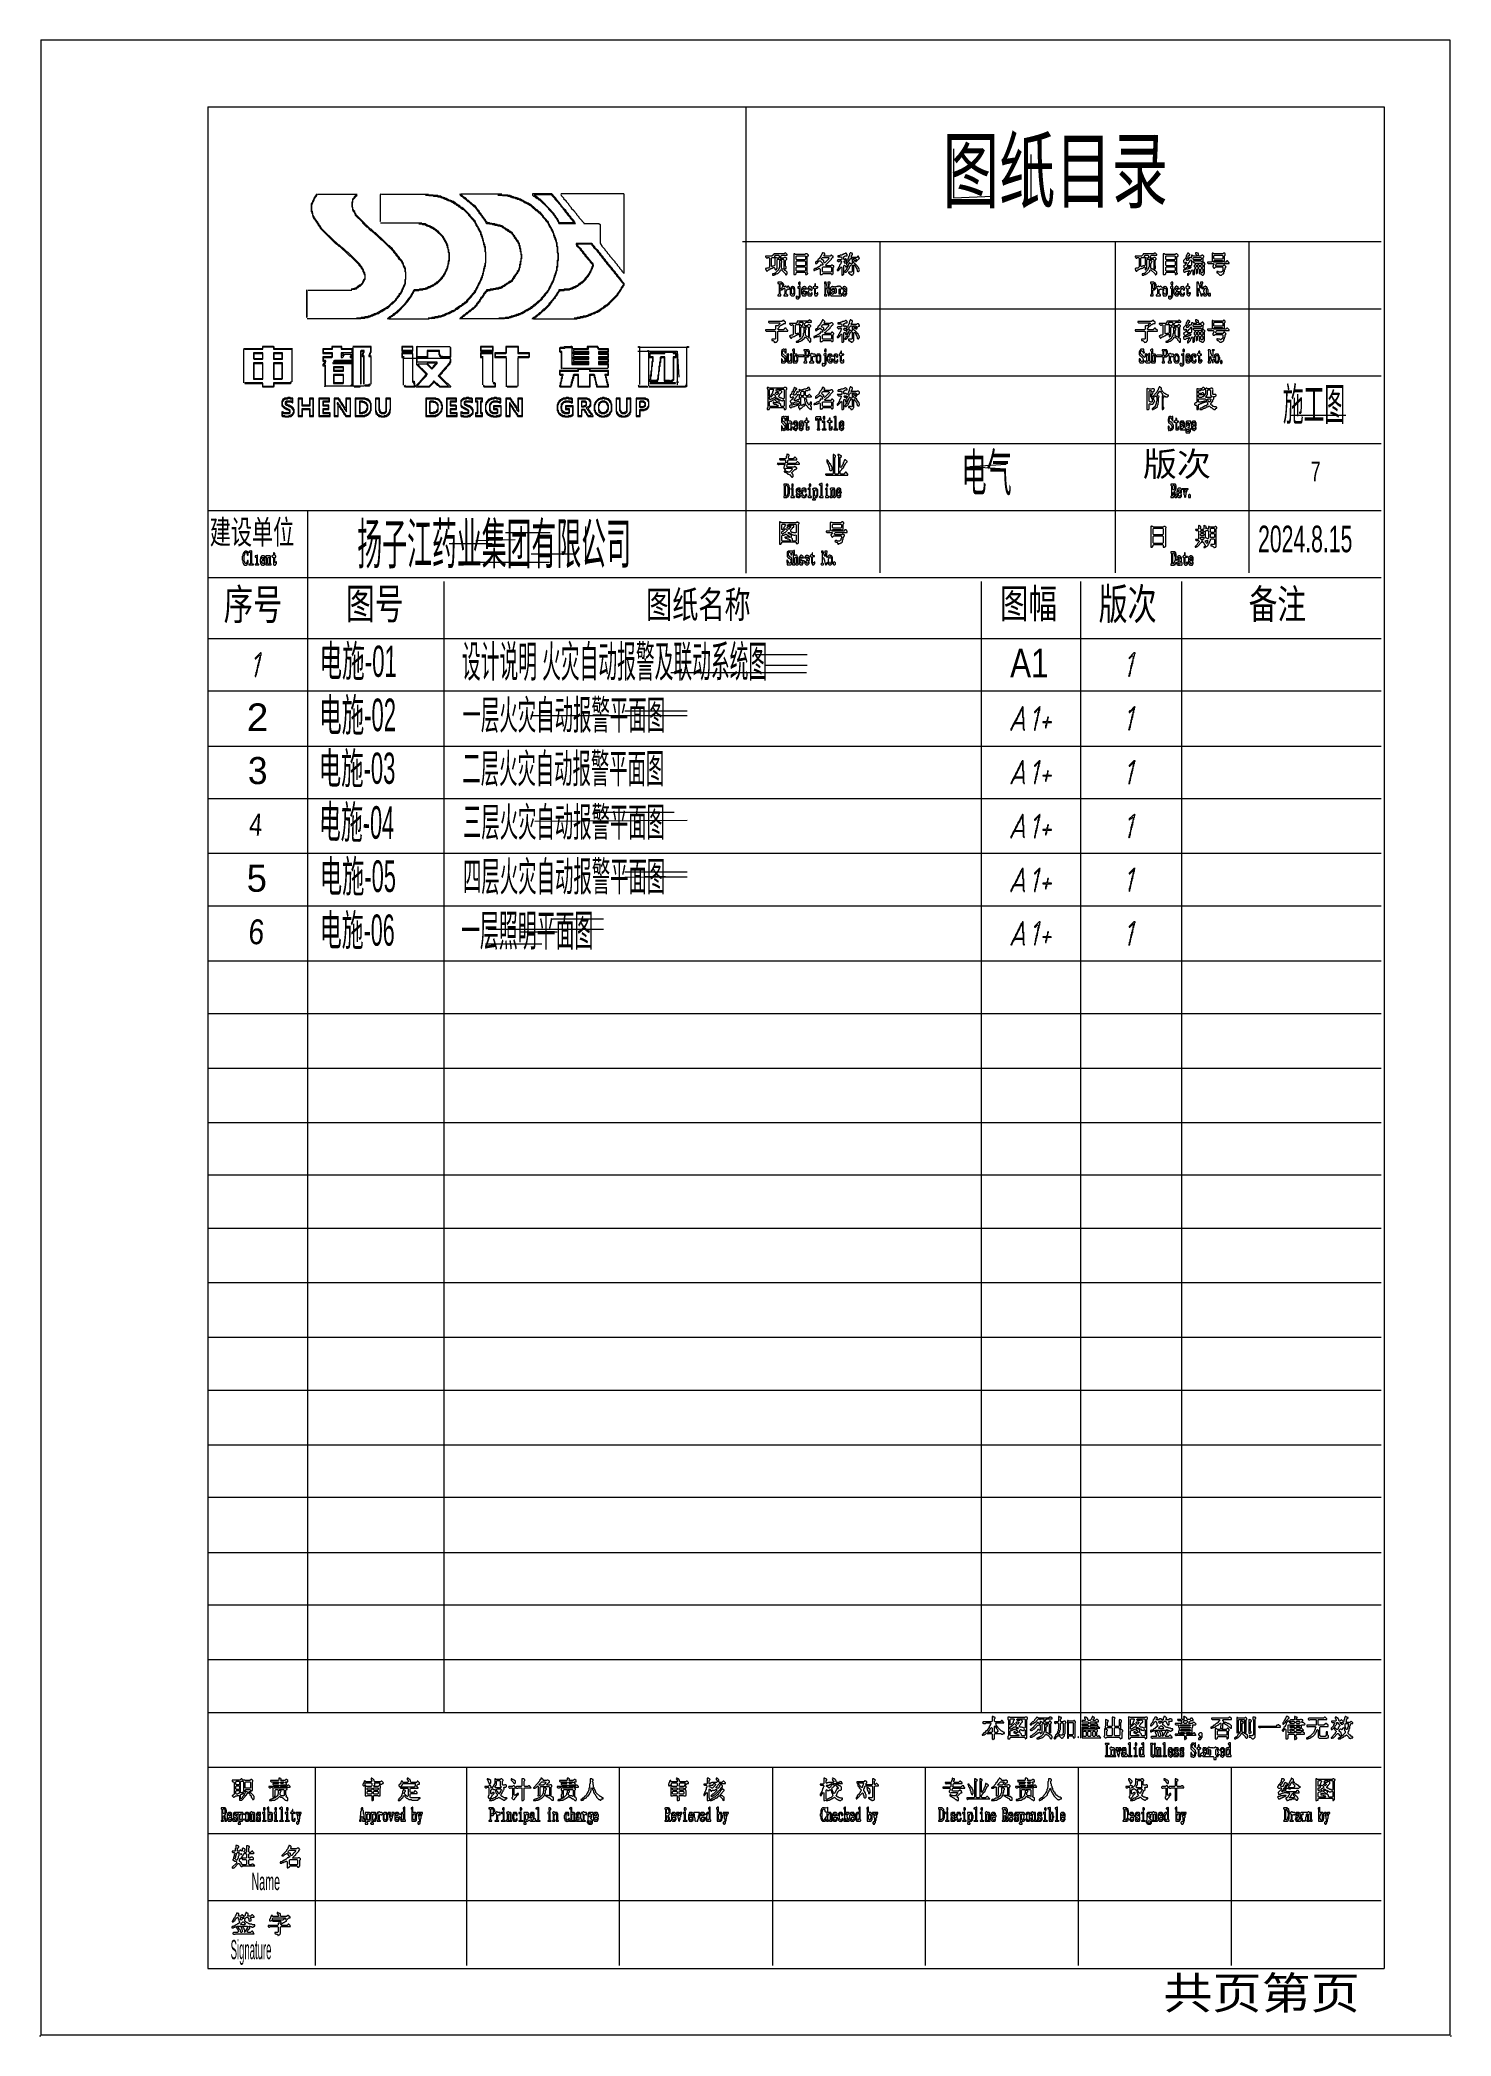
# Model space of a CAD drawing. Header units: millimetres. Extents: x 10 to 220, y 12 to 309.
import ezdxf

# ---------------------------------------------------------------- set-up
doc = ezdxf.new("R2010")
doc.units = ezdxf.units.MM
for name, color, linetype, lineweight in [('OCR_TEXT', 6, 'Continuous', 0), ('TRACE_CURVE', 6, 'Continuous', 0), ('TRACE_STRAIGHT', 5, 'Continuous', 0), ('TRACE_TEXT_SYMBOL', 6, 'Continuous', 0)]:
    doc.layers.add(name, color=color, linetype=linetype, lineweight=lineweight)
doc.styles.add('wqy-unicode', font='wqy-unicode.lff')

msp = doc.modelspace()

# ---------------------------------------------------------------- texts
at = {"layer": 'OCR_TEXT', "color": 6, "style": 'wqy-unicode'}
for s, height, width, p in [('图纸目录', 9.22, 0.666296, (144.22, 284.49)), ('施工图', 4.849, 0.46697, (194.83, 251.91)), ('电气', 5.6, 0.488967, (147.01, 241.38)), ('版次', 3.62, 1.023435, (174.01, 243.61)), ('7', 2.94, 0.690445, (198.95, 242.86)), ('建设单位', 3.551, 0.647805, (35.17, 233.53)), ('2024.8.15', 3.961, 0.59519, (191.14, 232.3)), ('序号', 4.576, 0.700987, (37.23, 222.26)), ('图号', 4.576, 0.685367, (55.43, 222.35)), ('图纸名称', 4.029, 0.707918, (100.08, 222.5)), ('图幅', 4.371, 0.716105, (152.71, 222.48)), ('版次', 4.644, 0.681228, (167.42, 222.28)), ('备注', 4.371, 0.714937, (189.75, 222.4)), ('设计说明 火灾自动报警及联动系统图', 4.7123, 0.434304, (72.68, 213.71)), ('A1', 4.234, 0.822944, (154.25, 213.7)), ('电施-02', 4.849, 0.505454, (51.45, 205.68)), ('一层火灾自动报警平面图', 4.3708, 0.459834, (72.76, 205.94)), ('2', 4.1, 1.053103, (40.67, 205.71)), ('电施-03', 4.644, 0.527052, (51.37, 197.85)), ('二层火灾自动报警平面图', 4.3708, 0.457793, (72.76, 197.97)), ('3', 4.03, 0.973771, (40.84, 197.81)), ('三层火灾自动报警平面图', 4.3708, 0.458255, (72.84, 190)), ('电施-05', 4.712, 0.515639, (51.54, 181.75)), ('5', 4.03, 1.002718, (40.66, 181.79)), ('四层火灾自动报警平面图', 4.4391, 0.452063, (72.84, 181.87)), ('电施-06', 4.644, 0.514526, (51.54, 173.77)), ('一层照明平面图', 4.712, 0.437666, (72.55, 173.7)), ('Name', 2.595, 0.459085, (41.37, 33.27)), ('Signature', 2.868, 0.369334, (38.27, 22.99)), ('共页第页', 4.781, 1.121233, (177.03, 15.58))]:
    msp.add_text(s, height=height, dxfattribs=dict(at, width=width)).set_placement(p)
for s, height, rotation, width, p in [('扬子江药业集团有限公司', 6.044, 0.1067, 0.449125, (57.12, 230.53)), ('电施-01', 4.645, -0.7117, 0.532242, (51.46, 213.87)), ('4', 3.28, -3.5763, 0.791024, (40.96, 190.22)), ('电施-04', 4.849, -1.0354, 0.493641, (51.38, 189.83)), ('6', 3.7, -4.8991, 0.848073, (40.8, 174.1))]:
    msp.add_text(s, height=height, rotation=rotation, dxfattribs=dict(at, width=width)).set_placement(p)

# ---------------------------------------------------------------- linework, layer by layer
at = {"layer": 'TRACE_CURVE', "color": 6}
for points in [[(56.91, 285.43), (56.65, 285.17), (56.65, 285.08), (56.39, 284.82), (56.39, 284.47), (56.3, 284.38), (56.3, 283.68), (56.39, 283.6), (56.39, 283.25), (56.47, 283.16), (56.47, 283.07), (56.65, 282.9), (56.65, 282.81), (56.74, 282.72), (56.74, 282.63), (56.82, 282.55), (56.82, 282.46), (57.87, 281.41), (57.87, 281.32), (58.49, 280.71), (58.58, 280.71), (59.1, 280.18), (59.19, 280.18), (59.8, 279.57), (59.89, 279.57), (60.68, 278.78), (60.76, 278.78), (61.99, 277.55), (62.08, 277.55), (62.17, 277.47), (62.17, 277.38), (62.52, 277.03), (62.52, 276.94), (62.87, 276.59), (62.87, 276.5), (63.22, 276.15), (63.22, 276.07), (63.57, 275.72), (63.57, 275.63), (63.74, 275.45), (63.74, 275.37), (63.83, 275.28), (63.83, 275.19), (63.92, 275.1), (63.92, 274.93), (64, 274.84), (64, 274.75), (64.09, 274.66), (64.09, 274.58), (64.18, 274.49), (64.18, 274.05), (64.27, 273.96), (64.27, 272.91), (64.18, 272.83), (64.18, 272.21), (64.09, 272.13), (64.09, 272.04), (64, 271.95), (64, 271.86), (63.92, 271.78), (63.92, 271.69), (63.83, 271.6), (63.83, 271.51), (63.74, 271.43)], [(61.81, 277.9), (60.59, 279.13), (60.5, 279.13), (59.8, 279.83), (59.71, 279.83), (59.19, 280.36), (59.1, 280.36), (58.49, 280.97), (58.4, 280.97), (58.31, 281.06), (58.31, 281.14), (56.91, 282.55), (56.91, 282.63), (56.82, 282.72), (56.82, 282.81), (56.74, 282.9), (56.74, 282.98), (56.56, 283.16), (56.56, 283.25), (56.47, 283.33), (56.47, 283.6), (56.39, 283.68), (56.39, 284.3), (56.47, 284.38), (56.47, 284.73), (56.82, 285.08), (56.82, 285.17), (57.09, 285.43), (56.91, 285.43)], [(67.24, 285.43), (67.68, 285.43), (67.77, 285.35), (68.38, 285.35), (68.47, 285.26), (68.99, 285.26), (69.08, 285.17), (69.43, 285.17), (69.52, 285.08), (69.61, 285.08), (69.7, 285), (69.87, 285), (69.96, 284.91), (70.05, 284.91), (70.13, 284.82), (70.31, 284.82), (70.4, 284.73), (70.48, 284.73), (70.57, 284.65), (70.75, 284.65), (70.83, 284.56), (70.92, 284.56), (71.01, 284.47), (71.1, 284.47), (71.18, 284.38), (71.27, 284.38), (71.36, 284.3), (71.45, 284.3), (71.62, 284.12), (71.71, 284.12), (71.88, 283.95), (71.97, 283.95), (72.23, 283.68), (72.32, 283.68), (72.5, 283.51), (72.58, 283.51), (72.76, 283.33), (72.85, 283.33), (73.64, 282.55), (73.64, 282.46), (74.42, 281.67), (74.42, 281.58), (74.6, 281.41), (74.6, 281.32), (74.69, 281.23), (74.69, 281.14), (74.77, 281.06), (74.77, 280.97), (74.86, 280.88), (74.86, 280.79), (75.04, 280.62), (75.04, 280.53), (75.12, 280.44), (75.12, 280.36), (75.21, 280.27), (75.21, 280.18), (75.3, 280.09), (75.3, 280.01), (75.47, 279.83), (75.47, 279.57), (75.56, 279.48), (75.56, 279.31), (75.65, 279.22), (75.65, 279.04)], [(75.3, 280.27), (75.3, 280.36), (75.21, 280.44), (75.21, 280.53), (75.12, 280.62), (75.12, 280.71), (74.95, 280.88), (74.95, 280.97), (74.86, 281.06), (74.86, 281.14), (74.77, 281.23), (74.77, 281.32), (74.69, 281.41), (74.69, 281.49), (74.51, 281.67), (74.51, 281.76), (73.9, 282.37), (73.9, 282.46), (72.93, 283.42), (72.85, 283.42), (72.67, 283.6), (72.58, 283.6), (72.32, 283.86), (72.23, 283.86), (72.06, 284.03), (71.97, 284.03), (71.8, 284.21), (71.71, 284.21), (71.45, 284.47), (71.27, 284.47), (71.18, 284.56), (71.1, 284.56), (71.01, 284.65), (70.83, 284.65), (70.75, 284.73), (70.66, 284.73), (70.57, 284.82), (70.48, 284.82), (70.4, 284.91), (70.22, 284.91), (70.13, 285), (70.05, 285), (69.96, 285.08), (69.78, 285.08), (69.7, 285.17), (69.61, 285.17), (69.52, 285.26), (69.17, 285.26), (69.08, 285.35), (68.47, 285.35), (68.38, 285.43), (67.24, 285.43)], [(72.41, 285.61), (72.41, 285.43), (72.58, 285.26), (72.67, 285.26), (73.02, 284.91), (73.11, 284.91), (73.55, 284.47), (73.64, 284.47), (73.99, 284.12), (74.07, 284.12), (74.51, 283.68), (74.6, 283.68), (74.77, 283.51), (74.77, 283.42), (74.95, 283.25), (74.95, 283.16), (75.21, 282.9), (75.21, 282.81), (75.39, 282.63), (75.39, 282.55), (75.65, 282.28), (75.65, 282.19), (75.82, 282.02), (75.82, 281.93), (76.09, 281.67), (76.09, 281.58), (76.26, 281.41), (76.26, 281.32), (76.35, 281.23), (76.7, 281.23), (76.79, 281.14), (77.14, 281.14), (77.22, 281.06), (77.49, 281.06), (77.58, 280.97), (77.93, 280.97), (78.01, 280.88), (78.28, 280.88), (78.36, 280.79), (78.54, 280.79), (78.71, 280.62), (78.8, 280.62), (78.98, 280.44), (79.06, 280.44), (79.24, 280.27), (79.33, 280.27), (79.5, 280.09), (79.59, 280.09), (79.76, 279.92), (79.85, 279.92), (79.94, 279.83), (80.03, 279.83), (80.11, 279.74), (80.11, 279.66), (80.29, 279.48), (80.29, 279.39), (80.46, 279.22), (80.46, 279.13), (80.64, 278.96), (80.64, 278.87), (80.81, 278.69), (80.81, 278.61), (80.99, 278.43), (80.99, 278.34)], [(78.36, 280.97), (78.01, 280.97), (77.93, 281.06), (77.66, 281.06), (77.58, 281.14), (77.22, 281.14), (77.14, 281.23), (76.87, 281.23), (76.79, 281.32), (76.52, 281.32), (76.17, 281.67), (76.17, 281.76), (76, 281.93), (76, 282.02), (75.74, 282.28), (75.74, 282.37), (75.56, 282.55), (75.56, 282.63), (75.3, 282.9), (75.3, 282.98), (75.12, 283.16), (75.12, 283.25), (74.86, 283.51), (74.86, 283.6), (74.6, 283.86), (74.51, 283.86), (74.07, 284.3), (73.99, 284.3), (73.64, 284.65), (73.55, 284.65), (73.2, 285), (73.11, 285), (72.67, 285.43), (72.5, 285.43), (72.41, 285.52), (72.41, 285.61)], [(78.01, 285.43), (78.63, 285.43), (78.71, 285.35), (79.41, 285.35), (79.5, 285.26), (79.76, 285.26), (79.85, 285.17), (80.03, 285.17), (80.11, 285.08), (80.29, 285.08), (80.38, 285), (80.55, 285), (80.64, 284.91), (80.81, 284.91), (80.9, 284.82), (81.16, 284.82), (81.25, 284.73), (81.34, 284.73), (81.43, 284.65), (81.52, 284.65), (81.6, 284.56), (81.69, 284.56), (81.87, 284.38), (81.95, 284.38), (82.04, 284.3), (82.13, 284.3), (82.22, 284.21), (82.3, 284.21), (82.39, 284.12), (82.48, 284.12), (82.57, 284.03), (82.65, 284.03), (82.74, 283.95), (82.83, 283.95), (83.27, 283.51), (83.35, 283.51), (83.7, 283.16), (83.79, 283.16), (84.67, 282.28), (84.67, 282.19), (85.1, 281.76), (85.1, 281.67), (85.46, 281.32), (85.46, 281.23), (85.54, 281.14), (85.54, 281.06), (85.63, 280.97), (85.63, 280.88), (85.72, 280.79), (85.72, 280.71), (85.89, 280.53), (85.89, 280.44), (85.98, 280.36), (85.98, 280.27), (86.07, 280.18), (86.07, 280.09), (86.16, 280.01), (86.16, 279.92), (86.24, 279.83), (86.24, 279.74), (86.33, 279.66), (86.33, 279.39), (86.42, 279.31), (86.42, 279.13)], [(85.81, 280.88), (85.72, 280.97), (85.72, 281.06), (85.63, 281.14), (85.63, 281.23), (85.54, 281.32), (85.54, 281.41), (85.28, 281.67), (85.28, 281.76), (84.84, 282.19), (84.84, 282.28), (84.4, 282.72), (84.4, 282.81), (84.32, 282.9), (84.23, 282.9), (83.88, 283.25), (83.79, 283.25), (83.35, 283.68), (83.27, 283.68), (82.92, 284.03), (82.83, 284.03), (82.74, 284.12), (82.65, 284.12), (82.57, 284.21), (82.48, 284.21), (82.39, 284.3), (82.3, 284.3), (82.22, 284.38), (82.13, 284.38), (82.04, 284.47), (81.95, 284.47), (81.78, 284.65), (81.69, 284.65), (81.6, 284.73), (81.52, 284.73), (81.43, 284.82), (81.25, 284.82), (81.16, 284.91), (80.99, 284.91), (80.9, 285), (80.73, 285), (80.64, 285.08), (80.46, 285.08), (80.38, 285.17), (80.2, 285.17), (80.11, 285.26), (79.94, 285.26), (79.85, 285.35), (79.59, 285.35), (79.5, 285.43), (78.01, 285.43)], [(72.93, 269.15), (73.2, 269.41), (73.28, 269.41), (73.55, 269.67), (73.55, 269.76), (74.16, 270.37), (74.16, 270.46), (74.69, 270.99), (74.69, 271.08), (74.77, 271.16), (74.77, 271.25), (74.86, 271.34), (74.86, 271.43), (74.95, 271.51), (74.95, 271.6), (75.04, 271.69), (75.04, 271.78), (75.12, 271.86), (75.12, 271.95), (75.21, 272.04), (75.21, 272.13), (75.3, 272.21), (75.3, 272.3), (75.39, 272.39), (75.39, 272.48), (75.47, 272.56), (75.47, 272.65), (75.56, 272.74), (75.56, 272.83), (75.65, 272.91), (75.65, 273.09), (75.74, 273.18), (75.74, 273.44), (75.82, 273.53), (75.82, 273.7), (75.91, 273.79), (75.91, 274.05), (76, 274.14), (76, 274.4), (76.09, 274.49), (76.09, 274.75), (76.17, 274.84), (76.17, 275.28), (76.26, 275.37), (76.26, 276.94), (76.17, 277.03), (76.17, 277.73), (76.09, 277.82), (76.09, 278.08), (76, 278.17), (76, 278.34), (75.91, 278.43), (75.91, 278.69), (75.82, 278.78), (75.82, 278.96), (75.74, 279.04), (75.74, 279.31), (75.65, 279.39), (75.65, 279.57), (75.56, 279.66), (75.56, 279.92), (75.39, 280.09), (75.39, 280.18), (75.3, 280.27)], [(79.68, 272.39), (79.76, 272.39), (79.85, 272.48), (79.94, 272.48), (80.11, 272.65), (80.2, 272.65), (80.2, 272.74), (80.38, 272.91), (80.38, 273), (80.55, 273.18), (80.55, 273.26), (80.64, 273.35), (80.64, 273.44), (80.81, 273.61), (80.81, 273.7), (80.99, 273.88), (80.99, 273.96), (81.16, 274.14), (81.16, 274.23), (81.25, 274.31), (81.25, 274.58), (81.34, 274.66), (81.34, 275.02), (81.43, 275.1), (81.43, 275.45), (81.52, 275.54), (81.52, 275.89), (81.6, 275.98), (81.6, 276.59), (81.52, 276.68), (81.52, 277.03), (81.43, 277.12), (81.43, 277.47), (81.34, 277.55), (81.34, 277.9), (81.25, 277.99), (81.25, 278.25), (81.08, 278.43), (81.08, 278.52), (80.9, 278.69), (80.9, 278.78), (80.73, 278.96), (80.73, 279.04), (80.55, 279.22), (80.55, 279.31), (80.38, 279.48), (80.38, 279.57), (80.2, 279.74), (80.2, 279.83), (80.11, 279.92), (80.03, 279.92), (79.85, 280.09), (79.76, 280.09), (79.59, 280.27), (79.5, 280.27), (79.41, 280.36), (79.33, 280.36), (79.15, 280.53), (79.06, 280.53), (78.89, 280.71), (78.8, 280.71), (78.63, 280.88), (78.45, 280.88), (78.36, 280.97)], [(85.1, 270.55), (85.1, 270.64), (85.46, 270.99), (85.46, 271.08), (85.63, 271.25), (85.63, 271.34), (85.72, 271.43), (85.72, 271.51), (85.81, 271.6), (85.81, 271.69), (85.89, 271.78), (85.89, 271.86), (85.98, 271.95), (85.98, 272.04), (86.07, 272.13), (86.07, 272.21), (86.16, 272.3), (86.16, 272.39), (86.24, 272.48), (86.24, 272.56), (86.33, 272.65), (86.33, 272.74), (86.42, 272.83), (86.42, 273.09), (86.51, 273.18), (86.51, 273.35), (86.59, 273.44), (86.59, 273.61), (86.68, 273.7), (86.68, 273.88), (86.77, 273.96), (86.77, 274.14), (86.86, 274.23), (86.86, 274.66), (86.94, 274.75), (86.94, 275.63), (87.03, 275.72), (87.03, 276.77), (86.94, 276.85), (86.94, 277.73), (86.86, 277.82), (86.86, 278.34), (86.77, 278.43), (86.77, 278.61), (86.68, 278.69), (86.68, 278.87), (86.59, 278.96), (86.59, 279.13), (86.51, 279.22), (86.51, 279.39), (86.42, 279.48), (86.42, 279.66), (86.33, 279.74), (86.33, 279.92), (86.24, 280.01), (86.24, 280.09), (86.16, 280.18), (86.16, 280.27), (86.07, 280.36), (86.07, 280.44), (85.98, 280.53), (85.98, 280.62), (85.81, 280.79), (85.81, 280.88)], [(60.15, 267.84), (60.33, 267.84), (60.5, 268.01), (60.59, 268.01), (60.68, 268.1), (60.76, 268.1), (60.94, 268.27), (61.03, 268.27), (61.11, 268.36), (61.2, 268.36), (61.38, 268.54), (61.46, 268.54), (61.55, 268.62), (61.64, 268.62), (62.25, 269.24), (62.34, 269.24), (62.95, 269.85), (62.95, 269.94), (63.22, 270.2), (63.22, 270.29), (63.39, 270.46), (63.39, 270.55), (63.65, 270.81), (63.65, 270.9), (63.74, 270.99), (63.74, 271.08), (63.83, 271.16), (63.83, 271.34), (63.92, 271.43), (63.92, 271.51), (64, 271.6), (64, 271.69), (64.09, 271.78), (64.09, 271.86), (64.18, 271.95), (64.18, 272.13), (64.27, 272.21), (64.27, 272.83), (64.35, 272.91), (64.35, 273.96), (64.27, 274.05), (64.27, 274.58), (64.18, 274.66), (64.18, 274.75), (64.09, 274.84), (64.09, 274.93), (64, 275.02), (64, 275.19), (63.92, 275.28), (63.92, 275.37), (63.83, 275.45), (63.83, 275.54), (63.74, 275.63), (63.74, 275.72), (63.39, 276.07), (63.39, 276.15), (63.04, 276.5), (63.04, 276.59), (62.69, 276.94), (62.69, 277.03), (62.34, 277.38), (62.34, 277.47), (61.9, 277.9), (61.81, 277.9)], [(75.65, 279.04), (75.74, 278.96), (75.74, 278.69), (75.82, 278.61), (75.82, 278.43), (75.91, 278.34), (75.91, 278.08), (76, 277.99), (76, 277.73), (76.09, 277.64), (76.09, 277.03), (76.17, 276.94), (76.17, 275.37), (76.09, 275.28), (76.09, 274.93), (76, 274.84), (76, 274.58), (75.91, 274.49), (75.91, 274.23), (75.82, 274.14), (75.82, 273.88), (75.74, 273.79), (75.74, 273.53), (75.65, 273.44), (75.65, 273.26), (75.56, 273.18), (75.56, 273), (75.47, 272.91), (75.47, 272.83), (75.39, 272.74), (75.39, 272.65), (75.3, 272.56), (75.3, 272.48), (75.21, 272.39), (75.21, 272.3), (75.12, 272.21), (75.12, 272.13), (75.04, 272.04), (75.04, 271.95), (74.95, 271.86), (74.95, 271.78), (74.86, 271.69), (74.86, 271.6), (74.77, 271.51), (74.77, 271.43), (74.69, 271.34), (74.69, 271.25), (74.51, 271.08), (74.51, 270.99), (73.9, 270.37), (73.9, 270.29), (73.37, 269.76), (73.37, 269.67), (73.2, 269.5), (73.11, 269.5), (72.85, 269.24), (72.76, 269.24), (72.5, 268.97), (72.41, 268.97), (72.23, 268.8), (72.15, 268.8), (71.88, 268.54), (71.8, 268.54), (71.53, 268.27)], [(80.99, 278.34), (81.16, 278.17), (81.16, 277.9), (81.25, 277.82), (81.25, 277.47), (81.34, 277.38), (81.34, 277.03), (81.43, 276.94), (81.43, 276.59), (81.52, 276.5), (81.52, 276.07), (81.43, 275.98), (81.43, 275.63), (81.34, 275.54), (81.34, 275.19), (81.25, 275.1), (81.25, 274.66), (81.16, 274.58), (81.16, 274.4), (81.08, 274.31), (81.08, 274.23), (80.9, 274.05), (80.9, 273.96), (80.73, 273.79), (80.73, 273.7), (80.55, 273.53), (80.55, 273.44), (80.38, 273.26), (80.38, 273.18), (80.2, 273), (80.2, 272.91), (79.94, 272.65), (79.85, 272.65), (79.68, 272.48), (79.59, 272.48), (79.41, 272.3), (79.33, 272.3), (79.15, 272.13), (79.06, 272.13), (78.89, 271.95), (78.8, 271.95), (78.63, 271.78), (78.54, 271.78), (78.45, 271.69), (78.19, 271.69), (78.1, 271.6), (77.75, 271.6), (77.66, 271.51), (77.31, 271.51), (77.22, 271.43), (76.87, 271.43), (76.79, 271.34), (76.35, 271.34), (76.35, 271.25), (76.09, 270.99), (76.09, 270.9), (75.91, 270.72), (75.91, 270.64), (75.74, 270.46), (75.74, 270.37), (75.47, 270.11), (75.47, 270.02), (75.3, 269.85), (75.3, 269.76)], [(86.42, 279.13), (86.51, 279.04), (86.51, 278.87), (86.59, 278.78), (86.59, 278.61), (86.68, 278.52), (86.68, 278.34), (86.77, 278.25), (86.77, 277.82), (86.86, 277.73), (86.86, 276.85), (86.94, 276.77), (86.94, 275.8), (86.86, 275.72), (86.86, 274.84), (86.77, 274.75), (86.77, 274.31), (86.68, 274.23), (86.68, 274.05), (86.59, 273.96), (86.59, 273.79), (86.51, 273.7), (86.51, 273.53), (86.42, 273.44), (86.42, 273.18), (86.33, 273.09), (86.33, 272.91), (86.24, 272.83), (86.24, 272.74), (86.16, 272.65), (86.16, 272.56), (86.07, 272.48), (86.07, 272.39), (85.98, 272.3), (85.98, 272.21), (85.89, 272.13), (85.89, 272.04), (85.81, 271.95), (85.81, 271.86), (85.72, 271.78), (85.72, 271.69), (85.63, 271.6), (85.63, 271.51), (85.54, 271.43), (85.54, 271.34), (85.37, 271.16), (85.37, 271.08), (84.93, 270.64), (84.93, 270.55), (84.49, 270.11), (84.49, 270.02), (84.05, 269.59), (83.97, 269.59), (83.53, 269.15), (83.44, 269.15), (83.09, 268.8), (83, 268.8), (82.74, 268.54), (82.65, 268.54), (82.57, 268.45), (82.48, 268.45), (82.39, 268.36), (82.3, 268.36), (82.22, 268.27)], [(63.74, 271.43), (63.74, 271.25), (63.65, 271.16), (63.65, 271.08), (63.57, 270.99), (63.57, 270.9), (63.3, 270.64), (63.3, 270.55), (63.04, 270.29), (63.04, 270.2), (62.78, 269.94), (62.78, 269.85), (62.43, 269.5), (62.34, 269.5), (61.64, 268.8), (61.55, 268.8), (61.38, 268.62), (61.29, 268.62), (61.11, 268.45), (61.03, 268.45), (60.94, 268.36), (60.85, 268.36), (60.68, 268.19), (60.59, 268.19), (60.5, 268.1), (60.41, 268.1), (60.33, 268.01), (60.24, 268.01), (60.15, 267.92), (60.06, 267.92), (59.98, 267.84), (59.89, 267.84), (59.8, 267.75), (59.63, 267.75), (59.54, 267.66), (59.45, 267.66), (59.36, 267.57), (59.19, 267.57), (59.1, 267.49), (59.01, 267.49), (58.93, 267.4), (58.75, 267.4), (58.66, 267.31), (58.23, 267.31), (58.14, 267.22), (57.7, 267.22), (57.61, 267.14), (57, 267.14), (58.23, 267.14), (58.31, 267.22), (58.75, 267.22), (58.84, 267.31), (59.01, 267.31), (59.1, 267.4), (59.19, 267.4), (59.28, 267.49), (59.45, 267.49), (59.54, 267.57), (59.63, 267.57), (59.71, 267.66), (59.89, 267.66), (59.98, 267.75), (60.06, 267.75), (60.15, 267.84)], [(75.3, 269.76), (75.04, 269.5), (75.04, 269.41), (74.86, 269.24), (74.86, 269.15), (74.34, 268.62), (74.25, 268.62), (73.9, 268.27), (73.81, 268.27), (73.46, 267.92), (73.37, 267.92), (73.02, 267.57), (72.93, 267.57), (72.58, 267.22), (72.5, 267.22), (72.41, 267.14), (72.41, 266.96), (72.41, 267.05), (72.5, 267.14), (72.67, 267.14), (72.93, 267.4), (73.02, 267.4), (73.37, 267.75), (73.46, 267.75), (73.81, 268.1), (73.9, 268.1), (74.25, 268.45), (74.34, 268.45), (74.69, 268.8), (74.77, 268.8), (74.77, 268.89), (74.95, 269.06), (74.95, 269.15), (75.21, 269.41), (75.21, 269.5), (75.39, 269.67), (75.39, 269.76), (75.56, 269.94), (75.56, 270.02), (75.82, 270.29), (75.82, 270.37), (76, 270.55), (76, 270.64), (76.26, 270.9), (76.26, 270.99), (76.52, 271.25), (76.87, 271.25), (76.96, 271.34), (77.31, 271.34), (77.4, 271.43), (77.75, 271.43), (77.84, 271.51), (78.19, 271.51), (78.28, 271.6), (78.54, 271.6), (78.63, 271.69), (78.71, 271.69), (78.89, 271.86), (78.98, 271.86), (79.15, 272.04), (79.24, 272.04), (79.41, 272.21), (79.5, 272.21), (79.68, 272.39)], [(82.22, 268.27), (82.13, 268.27), (81.95, 268.1), (81.87, 268.1), (81.78, 268.01), (81.69, 268.01), (81.6, 267.92), (81.52, 267.92), (81.43, 267.84), (81.34, 267.84), (81.25, 267.75), (81.08, 267.75), (80.99, 267.66), (80.81, 267.66), (80.73, 267.57), (80.55, 267.57), (80.46, 267.49), (80.29, 267.49), (80.2, 267.4), (80.03, 267.4), (79.94, 267.31), (79.76, 267.31), (79.68, 267.22), (79.15, 267.22), (79.06, 267.14), (78.19, 267.14), (79.68, 267.14), (79.76, 267.22), (80.03, 267.22), (80.11, 267.31), (80.29, 267.31), (80.38, 267.4), (80.55, 267.4), (80.64, 267.49), (80.81, 267.49), (80.9, 267.57), (81.08, 267.57), (81.16, 267.66), (81.34, 267.66), (81.43, 267.75), (81.52, 267.75), (81.6, 267.84), (81.69, 267.84), (81.78, 267.92), (81.87, 267.92), (81.95, 268.01), (82.04, 268.01), (82.22, 268.19), (82.3, 268.19), (82.39, 268.27), (82.48, 268.27), (82.57, 268.36), (82.65, 268.36), (82.74, 268.45), (82.83, 268.45), (83, 268.62), (83.09, 268.62), (83.44, 268.97), (83.53, 268.97), (83.97, 269.41), (84.05, 269.41), (84.67, 270.02), (84.67, 270.11), (85.1, 270.55)], [(71.53, 268.27), (71.45, 268.27), (71.36, 268.19), (71.18, 268.19), (71.1, 268.1), (71.01, 268.1), (70.92, 268.01), (70.83, 268.01), (70.75, 267.92), (70.66, 267.92), (70.57, 267.84), (70.4, 267.84), (70.31, 267.75), (70.22, 267.75), (70.13, 267.66), (70.05, 267.66), (69.96, 267.57), (69.78, 267.57), (69.7, 267.49), (69.61, 267.49), (69.52, 267.4), (69.17, 267.4), (69.08, 267.31), (68.64, 267.31), (68.56, 267.22), (68.21, 267.22), (68.12, 267.14), (67.68, 267.14), (68.03, 267.14), (68.12, 267.05), (68.21, 267.14), (68.64, 267.14), (68.73, 267.22), (69.17, 267.22), (69.26, 267.31), (69.61, 267.31), (69.7, 267.4), (69.78, 267.4), (69.87, 267.49), (70.05, 267.49), (70.13, 267.57), (70.22, 267.57), (70.31, 267.66), (70.4, 267.66), (70.48, 267.75), (70.66, 267.75), (70.75, 267.84), (70.83, 267.84), (70.92, 267.92), (71.01, 267.92), (71.1, 268.01), (71.18, 268.01), (71.27, 268.1), (71.45, 268.1), (71.53, 268.19), (71.62, 268.19), (71.88, 268.45), (71.97, 268.45), (72.15, 268.62), (72.23, 268.62), (72.5, 268.89), (72.58, 268.89), (72.85, 269.15), (72.93, 269.15)]]:
    msp.add_lwpolyline(points, dxfattribs=at)
at = {"layer": 'TRACE_STRAIGHT', "color": 5}
for p, q in [((10.04, 308.52), (10.04, 11.73)), ((10.04, 308.52), (219.68, 308.52)), ((219.68, 308.52), (219.68, 11.73)), ((34.87, 298.54), (34.87, 21.61)), ((34.87, 298.54), (209.9, 298.54)), ((114.9, 298.54), (114.9, 229.18)), ((209.9, 298.54), (209.9, 21.61)), ((145.81, 292.3), (145.81, 285)), ((157.34, 291.48), (157.34, 284.82)), ((51.22, 285.58), (57.08, 285.58)), ((60.74, 285.58), (67.69, 285.58)), ((72.54, 285.62), (78.64, 285.62)), ((145.81, 285), (151.65, 285.26)), ((60.55, 281.29), (66.71, 281.29)), ((114.44, 278.51), (209.43, 278.51)), ((134.88, 278.51), (134.88, 229.25)), ((169.9, 278.51), (169.9, 229.25)), ((189.76, 278.51), (189.76, 229.24)), ((49.8, 271.3), (56.31, 271.3)), ((114.9, 268.52), (209.43, 268.52)), ((49.65, 267.07), (57.62, 267.07)), ((61.79, 267.03), (67.83, 267.03)), ((72.51, 267.07), (79.01, 267.07)), ((83.35, 267.03), (89.82, 267.03)), ((40.18, 262.39), (40.18, 257.5)), ((47.36, 262.41), (47.36, 257.66)), ((56.43, 262.82), (56.43, 257.04)), ((59.11, 261.44), (59.11, 257.3)), ((65.35, 261.87), (65.35, 257.55)), ((66.08, 262.92), (70.89, 262.92)), ((77.22, 261.85), (77.22, 257.59)), ((98.85, 262.22), (104.72, 262.21)), ((99.09, 262.79), (106.12, 262.79)), ((99.09, 262.79), (99.09, 257.28)), ((100.43, 262.22), (100.43, 257.06)), ((104.72, 262.21), (104.72, 257.15)), ((104.72, 262.21), (104.95, 258.37)), ((106.12, 262.79), (106.12, 257.28)), ((63.96, 261.17), (70.96, 261.17)), ((63.96, 261.17), (63.96, 257.15)), ((75.73, 261.2), (75.73, 257.19)), ((79.25, 261.2), (79.25, 256.93)), ((80.98, 261.2), (80.98, 257.02)), ((87.63, 259.7), (94.39, 259.7)), ((114.9, 258.53), (209.43, 258.53)), ((52.4, 257.04), (58.14, 257.04)), ((195.95, 252.71), (204.18, 252.71)), ((114.9, 248.47), (209.43, 248.47)), ((148.23, 245.07), (153.66, 245.42)), ((148.23, 245.07), (153.49, 244.72)), ((34.87, 238.5), (209.43, 238.5)), ((49.72, 238.5), (49.72, 59.68)), ((79.15, 235.26), (85.81, 235.26)), ((91.07, 236.15), (91.07, 230.46)), ((70.77, 233.6), (77.2, 233.6)), ((74.77, 234.07), (80.6, 234.19)), ((83, 232.07), (89.22, 232.07)), ((72.32, 230.8), (85.72, 230.8)), ((34.87, 228.56), (209.44, 228.56)), ((69.99, 227.96), (69.99, 59.68)), ((149.94, 227.96), (149.94, 59.68)), ((164.71, 227.96), (164.71, 55.86)), ((179.75, 227.96), (179.75, 58.75)), ((34.87, 219.47), (209.43, 219.47)), ((116.41, 217.07), (124.07, 217.07)), ((103.75, 214.39), (123.94, 214.39)), ((117.85, 215.52), (124.07, 215.52)), ((34.87, 211.67), (209.43, 211.67)), ((82.92, 207.99), (106.21, 207.99)), ((96.93, 208.69), (106.21, 208.69)), ((34.87, 203.47), (209.43, 203.47)), ((34.87, 195.65), (209.43, 195.65)), ((92.2, 193.63), (104.28, 193.63)), ((83.53, 192.27), (106.21, 192.45)), ((34.87, 187.52), (209.43, 187.52)), ((96.93, 184.74), (106.21, 184.74)), ((99.73, 184.12), (106.21, 184.03)), ((96.92, 183.95), (106.21, 184.03)), ((34.87, 179.71), (209.43, 179.71)), ((76.61, 176.24), (93.77, 176.24)), ((81.25, 175.81), (86.86, 175.81)), ((86.16, 177.78), (93.77, 177.78)), ((76.17, 174.06), (84.58, 174.06)), ((34.87, 171.51), (209.43, 171.51)), ((34.87, 163.69), (209.43, 163.69)), ((34.87, 155.56), (209.43, 155.56)), ((34.87, 147.49), (209.43, 147.49)), ((34.87, 139.66), (209.43, 139.66)), ((34.87, 131.73), (209.43, 131.73)), ((34.87, 123.68), (209.43, 123.68)), ((34.87, 115.54), (209.43, 115.54)), ((34.87, 107.66), (209.43, 107.66)), ((34.87, 99.52), (209.43, 99.52)), ((34.87, 91.72), (209.43, 91.72)), ((34.87, 83.52), (209.43, 83.52)), ((34.87, 75.7), (209.43, 75.7)), ((34.87, 67.56), (209.43, 67.56)), ((34.87, 59.68), (209.43, 59.68)), ((34.87, 51.55), (209.43, 51.55)), ((50.84, 51.55), (50.84, 22.07)), ((73.38, 51.55), (73.38, 22.07)), ((96.1, 51.55), (96.1, 22.07)), ((118.87, 51.55), (118.87, 22.07)), ((141.63, 51.55), (141.63, 22.07)), ((164.36, 51.55), (164.36, 22.07)), ((187.12, 51.55), (187.12, 22.07)), ((34.87, 41.7), (209.43, 41.7)), ((34.87, 31.74), (209.43, 31.74)), ((34.87, 21.61), (209.9, 21.61)), ((10.04, 11.73), (219.68, 11.73))]:
    msp.add_line(p, q, dxfattribs=at)
at = {"layer": 'TRACE_TEXT_SYMBOL', "color": 6}
for points in [[(51.13, 285.61), (50.96, 285.43), (50.96, 285.35), (50.7, 285.08), (50.7, 284.91), (50.61, 284.82), (50.61, 284.73), (50.52, 284.65), (50.52, 284.56), (50.43, 284.47), (50.43, 284.38), (50.35, 284.3), (50.35, 284.21), (50.26, 284.12), (50.26, 282.98), (50.35, 282.9), (50.35, 282.72), (50.43, 282.63), (50.43, 282.46), (50.52, 282.37), (50.52, 282.19), (50.61, 282.11), (50.61, 282.02), (50.78, 281.84), (50.78, 281.76), (50.96, 281.58), (50.96, 281.49), (51.13, 281.32), (51.13, 281.23), (51.31, 281.06), (51.31, 280.97), (51.48, 280.79), (51.48, 280.71), (51.57, 280.62), (51.57, 280.53), (53.85, 278.25), (53.93, 278.25), (54.37, 277.82), (54.46, 277.82), (54.99, 277.29), (55.07, 277.29), (55.95, 276.42), (56.04, 276.42), (57.35, 275.1), (57.35, 275.02), (57.7, 274.66), (57.7, 274.58), (57.87, 274.4), (57.87, 274.31), (57.96, 274.23), (57.96, 274.05), (58.05, 273.96), (58.05, 273.88), (58.14, 273.79), (58.14, 273.61), (58.23, 273.53), (58.23, 273), (58.05, 272.83), (58.05, 272.74), (57.96, 272.65), (57.96, 272.56), (57.87, 272.48), (57.87, 272.39), (57.52, 272.04)], [(50.43, 282.81), (50.43, 282.98), (50.35, 283.07), (50.35, 284.03), (50.43, 284.12), (50.43, 284.21), (50.52, 284.3), (50.52, 284.38), (50.61, 284.47), (50.61, 284.56), (50.7, 284.65), (50.7, 284.82), (50.87, 285), (50.87, 285.08), (51.05, 285.26), (51.05, 285.35), (51.13, 285.43), (51.05, 285.52), (51.13, 285.61)], [(57.52, 272.04), (57.44, 272.04), (57.17, 271.78), (57.09, 271.78), (56.91, 271.6), (56.74, 271.6), (56.65, 271.51), (56.47, 271.51), (56.39, 271.43), (56.21, 271.43), (56.74, 271.43), (56.82, 271.51), (57, 271.51), (57.17, 271.69), (57.26, 271.69), (57.44, 271.86), (57.52, 271.86), (57.96, 272.3), (57.96, 272.39), (58.05, 272.48), (58.05, 272.56), (58.14, 272.65), (58.14, 272.74), (58.31, 272.91), (58.31, 273.61), (58.23, 273.7), (58.23, 273.88), (58.14, 273.96), (58.14, 274.05), (58.05, 274.14), (58.05, 274.31), (57.96, 274.4), (57.96, 274.49), (57.79, 274.66), (57.79, 274.75), (57.52, 275.02), (57.52, 275.1), (55.69, 276.94), (55.6, 276.94), (55.07, 277.47), (54.99, 277.47), (54.46, 277.99), (54.37, 277.99), (53.93, 278.43), (53.85, 278.43), (51.75, 280.53), (51.75, 280.62), (51.57, 280.79), (51.57, 280.88), (51.4, 281.06), (51.4, 281.14), (51.22, 281.32), (51.22, 281.41), (51.05, 281.58), (51.05, 281.67), (50.87, 281.84), (50.87, 281.93), (50.7, 282.11), (50.7, 282.19), (50.61, 282.28), (50.61, 282.37), (50.52, 282.46), (50.52, 282.72), (50.43, 282.81)], [(66.28, 281.14), (66.72, 281.14), (66.81, 281.06), (67.16, 281.06), (67.24, 280.97), (67.33, 280.97), (67.42, 280.88), (67.51, 280.88), (67.59, 280.79), (67.77, 280.79), (67.86, 280.71), (67.94, 280.71), (68.03, 280.62), (68.12, 280.62), (68.21, 280.53), (68.29, 280.53), (68.47, 280.36), (68.56, 280.36), (68.73, 280.18), (68.82, 280.18), (69.78, 279.22), (69.78, 279.13), (69.96, 278.96), (69.96, 278.87), (70.05, 278.78), (70.05, 278.69), (70.13, 278.61), (70.13, 278.52), (70.31, 278.34), (70.31, 278.25), (70.4, 278.17), (70.4, 277.99), (70.48, 277.9), (70.48, 277.64), (70.57, 277.55), (70.57, 277.38), (70.66, 277.29), (70.66, 276.94), (70.75, 276.85), (70.75, 275.72), (70.66, 275.63), (70.66, 275.28), (70.57, 275.19), (70.57, 274.93), (70.48, 274.84), (70.48, 274.58), (70.4, 274.49), (70.4, 274.4), (70.31, 274.31), (70.31, 274.23), (70.22, 274.14), (70.22, 274.05), (70.13, 273.96), (70.13, 273.88), (70.05, 273.79), (70.05, 273.7), (69.96, 273.61), (69.96, 273.53), (69.52, 273.09), (69.52, 273), (68.99, 272.48), (68.91, 272.48), (68.73, 272.3), (68.64, 272.3)], [(70.22, 278.69), (70.13, 278.78), (70.13, 278.87), (70.05, 278.96), (70.05, 279.04), (69.96, 279.13), (69.96, 279.22), (69.26, 279.92), (69.26, 280.01), (69.17, 280.09), (69.08, 280.09), (68.91, 280.27), (68.82, 280.27), (68.64, 280.44), (68.56, 280.44), (68.38, 280.62), (68.29, 280.62), (68.21, 280.71), (68.12, 280.71), (68.03, 280.79), (67.94, 280.79), (67.86, 280.88), (67.68, 280.88), (67.59, 280.97), (67.51, 280.97), (67.42, 281.06), (67.33, 281.06), (67.24, 281.14), (66.28, 281.14)], [(65.23, 270.46), (65.23, 270.55), (65.32, 270.64), (65.32, 270.72), (65.49, 270.9), (65.49, 270.99), (65.58, 271.08), (65.58, 271.16), (65.67, 271.25), (66.28, 271.25), (66.37, 271.34), (66.89, 271.34), (66.98, 271.43), (67.24, 271.43), (67.33, 271.51), (67.51, 271.51), (67.59, 271.6), (67.68, 271.6), (67.77, 271.69), (67.94, 271.69), (68.03, 271.78), (68.12, 271.78), (68.21, 271.86), (68.29, 271.86), (68.38, 271.95), (68.47, 271.95), (68.64, 272.13), (68.73, 272.13), (68.91, 272.3), (68.99, 272.3), (69.78, 273.09), (69.78, 273.18), (70.05, 273.44), (70.05, 273.53), (70.13, 273.61), (70.13, 273.7), (70.22, 273.79), (70.22, 273.88), (70.31, 273.96), (70.31, 274.05), (70.4, 274.14), (70.4, 274.23), (70.48, 274.31), (70.48, 274.49), (70.57, 274.58), (70.57, 274.75), (70.66, 274.84), (70.66, 275.1), (70.75, 275.19), (70.75, 275.54), (70.83, 275.63), (70.83, 276.85), (70.75, 276.94), (70.75, 277.29), (70.66, 277.38), (70.66, 277.64), (70.57, 277.73), (70.57, 277.99), (70.48, 278.08), (70.48, 278.25), (70.4, 278.34), (70.4, 278.43), (70.22, 278.61), (70.22, 278.69)], [(89.66, 278.25), (89.66, 278.08), (89.75, 277.99), (89.75, 277.9), (90.27, 277.38), (90.27, 277.29), (90.62, 276.94), (90.62, 276.85), (90.97, 276.5), (90.97, 276.42), (91.32, 276.07), (91.32, 275.98), (91.76, 275.54), (91.76, 275.45), (92.11, 275.1), (92.11, 274.84), (92.02, 274.75), (92.02, 274.58), (91.93, 274.49), (91.93, 274.4), (91.85, 274.31), (91.85, 274.23), (91.76, 274.14), (91.76, 274.05), (91.67, 273.96), (91.67, 273.88), (91.58, 273.79), (91.58, 273.7), (91.32, 273.44), (91.32, 273.35), (90.97, 273), (90.97, 272.91), (90.53, 272.48), (90.45, 272.48), (90.18, 272.21), (90.1, 272.21), (89.83, 271.95), (89.75, 271.95), (89.66, 271.86), (89.57, 271.86), (89.48, 271.78), (89.31, 271.78), (89.22, 271.69), (89.13, 271.69), (89.05, 271.6), (88.87, 271.6), (88.78, 271.51), (88.69, 271.51), (88.61, 271.43), (87.91, 271.43), (87.82, 271.34), (87.12, 271.34), (87.12, 271.25), (87.03, 271.16), (87.03, 271.08), (86.86, 270.9), (86.86, 270.81), (86.77, 270.72), (86.77, 270.64), (86.51, 270.37), (86.51, 270.29), (86.24, 270.02), (86.24, 269.94), (85.89, 269.59)], [(92.72, 268.01), (92.9, 268.01), (92.99, 268.1), (93.07, 268.1), (93.34, 268.36), (93.42, 268.36), (93.6, 268.54), (93.69, 268.54), (93.86, 268.71), (93.95, 268.71), (94.21, 268.97), (94.3, 268.97), (94.47, 269.15), (94.56, 269.15), (94.65, 269.24), (94.65, 269.32), (95.87, 270.55), (95.87, 270.64), (96.05, 270.81), (96.05, 270.9), (96.22, 271.08), (96.22, 271.16), (96.4, 271.34), (96.4, 271.43), (96.49, 271.51), (96.49, 271.6), (96.66, 271.78), (96.66, 271.86), (96.84, 272.04), (96.84, 272.3), (96.49, 272.65), (96.49, 272.74), (96.22, 273), (96.22, 273.09), (95.87, 273.44), (95.87, 273.53), (95.52, 273.88), (95.52, 273.96), (95.09, 274.4), (95.09, 274.49), (94.74, 274.84), (94.74, 274.93), (94.39, 275.28), (94.39, 275.37), (94.04, 275.72), (94.04, 275.8), (93.69, 276.15), (93.69, 276.24), (93.34, 276.59), (93.34, 276.68), (92.99, 277.03), (92.99, 277.12), (92.46, 277.64), (92.46, 277.73), (92.11, 278.08), (92.11, 278.17), (92.02, 278.25), (89.66, 278.25)], [(91.67, 273.7), (91.76, 273.79), (91.76, 273.88), (91.85, 273.96), (91.85, 274.05), (91.93, 274.14), (91.93, 274.23), (92.02, 274.31), (92.02, 274.4), (92.11, 274.49), (92.11, 274.66), (92.2, 274.75), (92.2, 274.84), (92.28, 274.93), (92.28, 275.02), (92.2, 275.1), (92.2, 275.19), (91.93, 275.45), (91.93, 275.54), (91.5, 275.98), (91.5, 276.07), (91.15, 276.42), (91.15, 276.5), (90.8, 276.85), (90.8, 276.94), (90.45, 277.29), (90.45, 277.38), (89.92, 277.9), (89.92, 277.99), (89.83, 278.08), (89.92, 278.17), (91.93, 278.17), (92.02, 278.08), (92.02, 277.99), (92.28, 277.73), (92.28, 277.64), (92.81, 277.12), (92.81, 277.03), (93.16, 276.68), (93.16, 276.59), (93.51, 276.24), (93.51, 276.15), (93.86, 275.8), (93.86, 275.72), (94.21, 275.37), (94.21, 275.28), (94.56, 274.93), (94.56, 274.84), (94.91, 274.49), (94.91, 274.4), (95.35, 273.96), (95.35, 273.88), (95.7, 273.53), (95.7, 273.44), (96.05, 273.09), (96.05, 273), (96.4, 272.65), (96.4, 272.56), (96.66, 272.3), (96.66, 272.21), (96.75, 272.13), (96.57, 271.95), (96.57, 271.86), (96.4, 271.69)], [(120.83, 276.85), (120.65, 276.68), (119.08, 276.68), (119.08, 276.59), (118.81, 276.33), (117.85, 276.33), (117.85, 276.24), (118.03, 276.07), (118.11, 276.07), (118.2, 276.15), (118.38, 276.15), (118.46, 276.07), (118.46, 274.75), (118.29, 274.58), (118.03, 274.58), (117.94, 274.49), (117.85, 274.49), (117.85, 274.4), (117.94, 274.31), (117.94, 274.23), (118.03, 274.14), (118.11, 274.14), (118.29, 274.31), (118.38, 274.31), (118.46, 274.4), (118.55, 274.4), (118.64, 274.49), (118.73, 274.49), (118.81, 274.58), (118.9, 274.58), (118.99, 274.66), (119.16, 274.66), (119.25, 274.58), (119.25, 274.4), (119.34, 274.31), (119.43, 274.31), (119.6, 274.49), (119.6, 275.8), (119.69, 275.89), (120.48, 275.89), (120.57, 275.8), (120.57, 274.49), (120.48, 274.4), (120.39, 274.4), (120.22, 274.58), (120.22, 275.37), (120.3, 275.45), (120.3, 275.63), (120.22, 275.63), (120.13, 275.72), (119.95, 275.72), (119.95, 274.75), (119.86, 274.66), (119.86, 274.49), (119.78, 274.4), (119.78, 274.31), (119.25, 273.79), (119.16, 273.79), (119.08, 273.7), (118.9, 273.7), (118.9, 273.53), (119.16, 273.53), (119.25, 273.61), (119.34, 273.61)], [(119.34, 273.61), (119.43, 273.7), (119.51, 273.7), (119.6, 273.79), (119.69, 273.79), (120.04, 274.14), (120.04, 274.23), (120.13, 274.31), (120.22, 274.31), (120.83, 273.7), (120.83, 273.61), (120.92, 273.53), (121.09, 273.7), (121.09, 273.96), (120.83, 274.23), (120.74, 274.23), (120.65, 274.31), (120.83, 274.49), (120.92, 274.49), (120.92, 274.75), (120.83, 274.84), (120.83, 275.72), (121, 275.89), (121, 275.98), (120.83, 276.15), (120.65, 276.15), (120.57, 276.07), (120.13, 276.07), (120.04, 276.15), (120.13, 276.24), (120.13, 276.33), (120.3, 276.5), (121.09, 276.5), (121.09, 276.59), (120.83, 276.85)], [(126.34, 276.85), (126.26, 276.77), (126.26, 276.68), (126.17, 276.59), (126.17, 276.5), (126.08, 276.42), (126.08, 276.33), (125.91, 276.15), (125.91, 276.07), (125.64, 275.8), (125.64, 275.72), (125.47, 275.54), (125.38, 275.54), (125.29, 275.45), (125.29, 275.28), (125.47, 275.28), (125.82, 275.63), (125.99, 275.63), (126.26, 275.37), (126.26, 275.28), (126.34, 275.28), (126.43, 275.19), (126.26, 275.02), (125.99, 275.02), (125.99, 274.93), (125.82, 274.75), (125.73, 274.75), (125.64, 274.66), (125.56, 274.66), (125.38, 274.49), (125.21, 274.49), (125.12, 274.4), (125.03, 274.4), (125.03, 274.23), (125.12, 274.23), (125.21, 274.31), (125.38, 274.31), (125.47, 274.4), (125.64, 274.4), (125.73, 274.49), (125.91, 274.49), (125.99, 274.4), (125.99, 273.61), (126.26, 273.61), (126.43, 273.79), (127.57, 273.79), (127.66, 273.7), (127.66, 273.61), (127.75, 273.61), (127.83, 273.7), (127.92, 273.7), (127.92, 274.66), (128.01, 274.75), (128.01, 274.93), (127.92, 274.93), (127.83, 275.02), (127.66, 275.02), (127.57, 274.93), (126.87, 274.93), (126.78, 275.02), (127.66, 275.89), (127.66, 275.98), (127.83, 276.15), (127.92, 276.15)], [(127.92, 276.15), (127.92, 276.33), (127.83, 276.33), (127.66, 276.5), (127.57, 276.5), (127.57, 276.42), (127.48, 276.33), (126.61, 276.33), (126.52, 276.42), (126.69, 276.59), (126.69, 276.68), (126.61, 276.77), (126.52, 276.77), (126.43, 276.85), (126.34, 276.85)], [(130.46, 276.85), (130.46, 276.77), (130.37, 276.68), (130.37, 276.5), (130.28, 276.42), (130.28, 276.33), (130.2, 276.24), (130.2, 276.07), (130.11, 275.98), (130.11, 275.8), (130.02, 275.72), (129.76, 275.98), (129.58, 275.8), (129.5, 275.89), (129.5, 276.24), (129.58, 276.33), (129.67, 276.33), (129.76, 276.42), (130.02, 276.42), (130.02, 276.59), (129.85, 276.77), (129.76, 276.77), (129.67, 276.68), (129.5, 276.68), (129.41, 276.59), (129.32, 276.59), (129.23, 276.5), (128.97, 276.5), (128.88, 276.42), (128.62, 276.42), (128.62, 276.24), (129.15, 276.24), (129.23, 276.15), (129.23, 275.89), (129.15, 275.8), (128.62, 275.8), (128.53, 275.72), (128.71, 275.54), (128.8, 275.54), (128.88, 275.63), (129.06, 275.63), (129.15, 275.54), (129.15, 275.45), (129.06, 275.37), (129.06, 275.19), (128.88, 275.02), (128.88, 274.84), (128.71, 274.66), (128.71, 274.58), (128.62, 274.49), (128.62, 274.4), (128.53, 274.31), (128.53, 274.23), (128.71, 274.23), (128.97, 274.49), (128.97, 274.58), (129.15, 274.75), (129.23, 274.66), (129.23, 273.53), (129.32, 273.53), (129.41, 273.61), (129.5, 273.61), (129.5, 274.93), (129.58, 275.02)], [(130.9, 275.8), (130.81, 275.89), (130.9, 275.98), (131.25, 275.98), (131.33, 275.89), (131.33, 275.8), (131.25, 275.72), (131.25, 275.54), (131.33, 275.54), (131.77, 275.98), (131.86, 275.98), (131.86, 276.07), (131.69, 276.24), (131.69, 276.33), (131.6, 276.33), (131.42, 276.15), (130.63, 276.15), (130.55, 276.24), (130.63, 276.33), (130.63, 276.42), (130.81, 276.59), (130.81, 276.68), (130.72, 276.77), (130.63, 276.77), (130.55, 276.85), (130.46, 276.85)], [(175.81, 276.85), (175.64, 276.68), (174.06, 276.68), (174.06, 276.59), (173.8, 276.33), (172.84, 276.33), (172.84, 276.24), (173.01, 276.07), (173.1, 276.07), (173.19, 276.15), (173.36, 276.15), (173.45, 276.07), (173.45, 274.75), (173.27, 274.58), (173.01, 274.58), (172.92, 274.49), (172.84, 274.49), (172.84, 274.4), (172.92, 274.31), (172.92, 274.23), (173.01, 274.14), (173.1, 274.14), (173.27, 274.31), (173.36, 274.31), (173.45, 274.4), (173.54, 274.4), (173.62, 274.49), (173.8, 274.49), (173.89, 274.58), (173.97, 274.58), (174.06, 274.66), (174.15, 274.66), (174.24, 274.75), (174.33, 274.66), (174.33, 274.31), (174.41, 274.31), (174.59, 274.49), (174.59, 275.8), (174.68, 275.89), (175.55, 275.89), (175.64, 275.8), (175.64, 274.4), (175.55, 274.31), (175.46, 274.4), (175.38, 274.4), (175.2, 274.58), (175.2, 275.28), (175.29, 275.37), (175.29, 275.45), (175.38, 275.54), (175.29, 275.63), (175.2, 275.63), (175.11, 275.72), (174.94, 275.72), (174.94, 274.75), (174.85, 274.66), (174.85, 274.49), (174.76, 274.4), (174.76, 274.31), (174.24, 273.79), (174.15, 273.79), (174.06, 273.7), (173.89, 273.7), (173.89, 273.53)], [(173.89, 273.53), (174.15, 273.53), (174.24, 273.61), (174.41, 273.61), (174.5, 273.7), (174.59, 273.7), (175.03, 274.14), (175.03, 274.23), (175.11, 274.31), (175.2, 274.31), (175.81, 273.7), (175.81, 273.61), (175.9, 273.53), (176.08, 273.7), (176.08, 273.96), (175.81, 274.23), (175.73, 274.23), (175.64, 274.31), (175.81, 274.49), (175.9, 274.49), (175.9, 274.84), (175.81, 274.93), (175.81, 275.72), (175.99, 275.89), (175.99, 275.98), (175.81, 276.15), (175.64, 276.15), (175.55, 276.07), (175.11, 276.07), (175.03, 276.15), (175.11, 276.24), (175.11, 276.33), (175.29, 276.5), (176.08, 276.5), (176.08, 276.59), (175.81, 276.85)], [(181.85, 276.85), (181.85, 276.68), (182.12, 276.42), (182.03, 276.33), (181.59, 276.33), (181.5, 276.42), (181.42, 276.42), (181.33, 276.5), (181.24, 276.5), (181.24, 276.15), (181.15, 276.07), (181.07, 276.15), (180.89, 276.15), (180.89, 275.98), (180.8, 275.89), (180.8, 275.8), (180.72, 275.72), (180.54, 275.72), (180.45, 275.8), (180.54, 275.89), (180.54, 275.98), (180.72, 276.15), (180.72, 276.33), (180.89, 276.5), (180.98, 276.5), (180.98, 276.59), (180.8, 276.77), (180.63, 276.77), (180.63, 276.68), (180.54, 276.59), (180.54, 276.5), (180.45, 276.42), (180.45, 276.24), (180.37, 276.15), (180.37, 276.07), (180.02, 275.72), (180.02, 275.54), (180.1, 275.45), (180.1, 275.37), (180.28, 275.37), (180.37, 275.45), (180.45, 275.45), (180.54, 275.37), (180.28, 275.1), (180.28, 275.02), (180.19, 274.93), (180.1, 274.93), (180.02, 274.84), (180.1, 274.75), (180.1, 274.66), (180.19, 274.58), (180.37, 274.58), (180.45, 274.66), (180.54, 274.66), (180.63, 274.75), (180.98, 274.75), (181.07, 274.84), (181.15, 274.75), (181.15, 274.66), (180.98, 274.49), (180.8, 274.49), (180.72, 274.4), (180.37, 274.4), (180.28, 274.31)], [(181.59, 275.63), (182.64, 275.63), (182.73, 275.54), (182.82, 275.54), (182.91, 275.63), (182.99, 275.63), (182.99, 276.15), (183.08, 276.24), (183.08, 276.33), (182.91, 276.5), (182.82, 276.5), (182.64, 276.33), (182.38, 276.33), (182.29, 276.42), (182.29, 276.68), (182.21, 276.77), (182.12, 276.77), (182.03, 276.85), (181.85, 276.85)], [(85.89, 269.59), (85.89, 269.5), (85.63, 269.24), (85.63, 269.15), (84.93, 268.45), (84.84, 268.45), (84.32, 267.92), (84.23, 267.92), (83.7, 267.4), (83.62, 267.4), (83.44, 267.22), (83.35, 267.22), (83.27, 267.14), (83.18, 267.14), (83.18, 266.96), (83.18, 267.05), (83.27, 267.14), (83.53, 267.14), (83.7, 267.31), (83.79, 267.31), (84.14, 267.66), (84.23, 267.66), (84.84, 268.27), (84.93, 268.27), (85.81, 269.15), (85.81, 269.24), (86.07, 269.5), (86.07, 269.59), (86.33, 269.85), (86.33, 269.94), (86.59, 270.2), (86.59, 270.29), (86.86, 270.55), (86.86, 270.64), (86.94, 270.72), (86.94, 270.81), (87.12, 270.99), (87.12, 271.08), (87.29, 271.25), (87.91, 271.25), (87.99, 271.34), (88.69, 271.34), (88.78, 271.43), (88.87, 271.43), (88.96, 271.51), (89.13, 271.51), (89.22, 271.6), (89.31, 271.6), (89.4, 271.69), (89.57, 271.69), (89.66, 271.78), (89.75, 271.78), (89.83, 271.86), (89.92, 271.86), (90.18, 272.13), (90.27, 272.13), (90.53, 272.39), (90.62, 272.39), (91.15, 272.91), (91.15, 273), (91.5, 273.35), (91.5, 273.44), (91.67, 273.61), (91.67, 273.7)], [(129.58, 275.02), (129.76, 274.84), (129.76, 274.75), (129.93, 274.75), (130.02, 274.66), (130.02, 274.58), (129.85, 274.4), (129.85, 274.31), (129.67, 274.14), (129.67, 273.96), (129.85, 273.96), (130.11, 274.23), (130.11, 274.31), (130.28, 274.49), (130.28, 274.58), (130.37, 274.66), (130.37, 274.75), (130.46, 274.84), (130.46, 274.93), (130.63, 275.1), (130.72, 275.02), (130.72, 274.05), (130.63, 273.96), (130.2, 273.96), (130.2, 273.88), (130.28, 273.79), (130.37, 273.79), (130.63, 273.53), (130.72, 273.53), (130.81, 273.61), (130.9, 273.61), (130.9, 273.7), (130.98, 273.79), (130.98, 275.02), (131.07, 275.1), (131.16, 275.02), (131.16, 274.93), (131.25, 274.84), (131.25, 274.75), (131.33, 274.66), (131.33, 274.58), (131.42, 274.49), (131.42, 274.4), (131.51, 274.31), (131.51, 274.14), (131.6, 274.05), (131.69, 274.05), (131.77, 274.14), (131.77, 274.23), (131.86, 274.31), (131.77, 274.4), (131.77, 274.49), (131.69, 274.58), (131.69, 274.66), (131.51, 274.84), (131.51, 274.93), (131.16, 275.28), (131.07, 275.28), (130.98, 275.37), (130.98, 275.54), (131.07, 275.63), (131.07, 275.72), (130.98, 275.8), (130.9, 275.8)], [(180.28, 274.31), (180.02, 274.31), (180.02, 274.14), (180.1, 274.05), (180.1, 273.96), (180.28, 273.96), (180.37, 274.05), (180.45, 274.05), (180.54, 274.14), (180.72, 274.14), (180.8, 274.23), (180.89, 274.23), (180.98, 274.14), (180.8, 273.96), (180.8, 273.88), (180.63, 273.7), (180.63, 273.53), (180.8, 273.53), (180.89, 273.61), (180.89, 273.7), (180.98, 273.79), (181.07, 273.79), (181.07, 273.88), (181.15, 273.96), (181.15, 274.05), (181.24, 274.14), (181.24, 274.23), (181.33, 274.31), (181.42, 274.23), (181.42, 273.61), (181.68, 273.61), (181.68, 274.4), (181.77, 274.49), (181.85, 274.49), (181.94, 274.4), (181.94, 273.79), (182.03, 273.79), (182.12, 273.88), (182.12, 274.4), (182.21, 274.49), (182.29, 274.49), (182.38, 274.4), (182.38, 273.79), (182.47, 273.79), (182.56, 273.7), (182.64, 273.7), (182.82, 273.53), (182.99, 273.53), (183.08, 273.61), (183.08, 273.7), (183.17, 273.79), (183.17, 275.1), (183.26, 275.19), (183.17, 275.28), (183.17, 275.37), (183.08, 275.45), (182.99, 275.45), (182.82, 275.28), (181.77, 275.28), (181.68, 275.37), (181.59, 275.37), (181.5, 275.45), (181.5, 275.54), (181.59, 275.63)], [(68.64, 272.3), (68.38, 272.04), (68.29, 272.04), (68.12, 271.86), (67.94, 271.86), (67.86, 271.78), (67.68, 271.78), (67.59, 271.69), (67.51, 271.69), (67.42, 271.6), (67.24, 271.6), (67.16, 271.51), (66.89, 271.51), (66.81, 271.43), (66.37, 271.43), (66.28, 271.34), (65.58, 271.34), (65.49, 271.25), (65.49, 271.16), (65.4, 271.08), (65.4, 270.99), (65.23, 270.81), (65.23, 270.72), (65.14, 270.64), (65.14, 270.55), (64.97, 270.37), (64.97, 270.29), (64.7, 270.02), (64.7, 269.94), (64.44, 269.67), (64.44, 269.59), (64.18, 269.32), (64.18, 269.24), (63.22, 268.27), (63.13, 268.27), (62.6, 267.75), (62.52, 267.75), (62.25, 267.49), (62.17, 267.49), (61.99, 267.31), (61.9, 267.31), (61.73, 267.14), (61.64, 267.14), (61.64, 266.96), (61.64, 267.05), (61.73, 267.14), (61.9, 267.14), (61.99, 267.22), (62.08, 267.22), (62.25, 267.4), (62.34, 267.4), (62.52, 267.57), (62.6, 267.57), (62.95, 267.92), (63.04, 267.92), (64.35, 269.24), (64.35, 269.32), (64.62, 269.59), (64.62, 269.67), (64.88, 269.94), (64.88, 270.02), (65.14, 270.29), (65.14, 270.37), (65.23, 270.46)], [(96.4, 271.69), (96.4, 271.6), (96.31, 271.51), (96.31, 271.43), (96.14, 271.25), (96.14, 271.16), (95.96, 270.99), (95.96, 270.9), (95.79, 270.72), (95.79, 270.64), (94.21, 269.06), (94.12, 269.06), (93.95, 268.89), (93.86, 268.89), (93.6, 268.62), (93.51, 268.62), (93.34, 268.45), (93.25, 268.45), (93.07, 268.27), (92.99, 268.27), (92.81, 268.1), (92.72, 268.1), (92.63, 268.01), (92.46, 268.01), (92.37, 267.92), (92.28, 267.92), (92.2, 267.84), (92.02, 267.84), (91.93, 267.75), (91.85, 267.75), (91.76, 267.66), (91.58, 267.66), (91.5, 267.57), (91.41, 267.57), (91.32, 267.49), (91.15, 267.49), (91.06, 267.4), (90.71, 267.4), (90.62, 267.31), (90.27, 267.31), (90.18, 267.22), (89.83, 267.22), (89.75, 267.14), (89.4, 267.14), (90.27, 267.14), (90.36, 267.22), (90.71, 267.22), (90.8, 267.31), (91.15, 267.31), (91.23, 267.4), (91.41, 267.4), (91.5, 267.49), (91.58, 267.49), (91.67, 267.57), (91.85, 267.57), (91.93, 267.66), (92.02, 267.66), (92.11, 267.75), (92.2, 267.75), (92.28, 267.84), (92.46, 267.84), (92.55, 267.92), (92.63, 267.92), (92.72, 268.01)], [(119.69, 272.48), (119.69, 272.3), (119.78, 272.3), (119.86, 272.21), (119.86, 270.72), (119.69, 270.55), (119.69, 270.46), (120.13, 270.46), (120.13, 270.64), (120.04, 270.72), (120.04, 271.25), (120.13, 271.34), (120.3, 271.34), (120.57, 271.6), (120.65, 271.6), (120.74, 271.51), (120.74, 270.72), (120.57, 270.55), (120.57, 270.46), (121.18, 270.46), (121.18, 270.55), (121.09, 270.64), (121, 270.64), (120.92, 270.72), (120.92, 271.16), (121, 271.25), (121, 271.34), (121.18, 271.51), (121.27, 271.43), (121.35, 271.43), (121.44, 271.51), (121.53, 271.43), (121.53, 270.64), (121.7, 270.46), (122.05, 270.46), (122.14, 270.55), (122.14, 270.64), (122.23, 270.72), (122.23, 271.51), (122.14, 271.6), (122.14, 271.69), (122.05, 271.78), (121.97, 271.78), (121.88, 271.86), (121.79, 271.78), (121.7, 271.78), (121.62, 271.69), (121.62, 271.6), (121.53, 271.51), (121.44, 271.6), (121.44, 271.69), (121.27, 271.86), (121.18, 271.86), (121, 271.69), (120.92, 271.78), (120.92, 271.86), (120.83, 271.86), (120.74, 271.78), (120.65, 271.78), (120.57, 271.86), (120.57, 272.13), (120.48, 272.21), (120.48, 272.3), (120.39, 272.39)], [(120.39, 272.39), (120.3, 272.39), (120.22, 272.48), (119.69, 272.48)], [(124.42, 266.87), (124.33, 266.78), (124.24, 266.78), (124.16, 266.7), (122.58, 266.7), (122.58, 266.52), (122.4, 266.35), (121.44, 266.35), (121.44, 266.26), (121.62, 266.08), (121.79, 266.08), (121.88, 266.17), (121.97, 266.08), (121.97, 264.68), (121.88, 264.6), (121.62, 264.6), (121.53, 264.51), (121.44, 264.51), (121.44, 264.42), (121.53, 264.33), (121.53, 264.25), (121.62, 264.16), (121.7, 264.16), (121.88, 264.33), (121.97, 264.33), (122.05, 264.42), (122.14, 264.42), (122.23, 264.51), (122.32, 264.51), (122.4, 264.6), (122.49, 264.6), (122.58, 264.68), (122.75, 264.68), (122.84, 264.77), (122.93, 264.68), (122.93, 264.33), (123.02, 264.33), (123.1, 264.42), (123.1, 265.73), (123.19, 265.82), (123.45, 265.82), (123.54, 265.73), (123.54, 264.95), (123.45, 264.86), (123.45, 264.51), (123.37, 264.42), (123.37, 264.33), (123.28, 264.25), (123.28, 264.16), (123.19, 264.07), (123.1, 264.07), (122.93, 263.9), (122.84, 263.9), (122.67, 263.72), (122.58, 263.72), (122.49, 263.63), (122.4, 263.63), (122.4, 263.55), (122.75, 263.55), (122.84, 263.63), (122.93, 263.63), (123.02, 263.72), (123.1, 263.72), (123.19, 263.81)], [(123.19, 263.81), (123.28, 263.81), (123.63, 264.16), (123.63, 264.25), (123.72, 264.33), (123.8, 264.25), (123.89, 264.25), (124.16, 263.98), (124.16, 263.9), (124.42, 263.63), (124.42, 263.55), (124.51, 263.55), (124.59, 263.63), (124.59, 264.07), (124.51, 264.16), (124.42, 264.16), (124.24, 264.33), (124.33, 264.42), (124.42, 264.42), (124.42, 265.73), (124.59, 265.91), (124.59, 266), (124.51, 266.08), (124.42, 266.08), (124.33, 266.17), (124.24, 266.17), (124.07, 266), (123.72, 266), (123.63, 266.08), (123.63, 266.17), (123.72, 266.26), (123.72, 266.35), (123.89, 266.52), (124.68, 266.52), (124.68, 266.61), (124.42, 266.87)], [(126.34, 266.87), (126.26, 266.78), (126.26, 266.7), (126.17, 266.61), (126.17, 266.52), (126.08, 266.43), (126.08, 266.35), (125.91, 266.17), (125.91, 266.08), (125.64, 265.82), (125.64, 265.73), (125.47, 265.56), (125.38, 265.56), (125.29, 265.47), (125.29, 265.3), (125.47, 265.3), (125.64, 265.47), (125.73, 265.47), (125.91, 265.65), (125.99, 265.65), (126.26, 265.38), (126.26, 265.3), (126.34, 265.3), (126.43, 265.21), (126.26, 265.03), (125.99, 265.03), (125.99, 264.86), (125.91, 264.77), (125.82, 264.77), (125.73, 264.68), (125.64, 264.68), (125.56, 264.6), (125.47, 264.6), (125.38, 264.51), (125.29, 264.51), (125.21, 264.42), (125.03, 264.42), (125.03, 264.25), (125.21, 264.25), (125.29, 264.33), (125.47, 264.33), (125.56, 264.42), (125.73, 264.42), (125.82, 264.51), (125.91, 264.51), (125.99, 264.42), (125.99, 263.63), (126.08, 263.55), (126.17, 263.63), (126.26, 263.63), (126.43, 263.81), (127.57, 263.81), (127.66, 263.72), (127.66, 263.63), (127.83, 263.63), (127.92, 263.72), (127.92, 264.68), (128.01, 264.77), (128.01, 264.86), (127.83, 265.03), (127.66, 265.03), (127.66, 264.95), (127.57, 264.86), (126.69, 264.86)], [(126.69, 264.86), (126.61, 264.95), (126.69, 265.03), (126.78, 265.03), (127.31, 265.56), (127.39, 265.56), (127.48, 265.65), (127.48, 265.73), (127.66, 265.91), (127.66, 266), (127.75, 266.08), (127.83, 266.08), (127.92, 266.17), (127.92, 266.26), (127.75, 266.43), (127.57, 266.43), (127.48, 266.35), (126.61, 266.35), (126.52, 266.43), (126.61, 266.52), (126.69, 266.52), (126.69, 266.61), (126.43, 266.87), (126.34, 266.87)], [(130.46, 266.87), (130.46, 266.78), (130.37, 266.7), (130.37, 266.52), (130.28, 266.43), (130.28, 266.26), (130.2, 266.17), (130.2, 266.08), (130.11, 266), (130.11, 265.82), (130.02, 265.73), (129.85, 265.91), (129.67, 265.91), (129.58, 265.82), (129.5, 265.91), (129.5, 266.26), (129.58, 266.35), (129.67, 266.35), (129.76, 266.43), (130.02, 266.43), (130.02, 266.61), (129.85, 266.78), (129.76, 266.78), (129.67, 266.7), (129.58, 266.7), (129.5, 266.61), (129.32, 266.61), (129.23, 266.52), (129.06, 266.52), (128.97, 266.43), (128.62, 266.43), (128.62, 266.26), (129.15, 266.26), (129.23, 266.17), (129.23, 265.91), (129.15, 265.82), (128.62, 265.82), (128.53, 265.73), (128.71, 265.56), (128.8, 265.56), (128.88, 265.65), (129.06, 265.65), (129.15, 265.56), (129.15, 265.47), (129.06, 265.38), (129.06, 265.21), (128.97, 265.12), (128.97, 265.03), (128.88, 264.95), (128.88, 264.86), (128.71, 264.68), (128.71, 264.51), (128.53, 264.33), (128.53, 264.25), (128.71, 264.25), (128.97, 264.51), (128.97, 264.6), (129.15, 264.77), (129.23, 264.68), (129.23, 263.55), (129.41, 263.55), (129.5, 263.63), (129.5, 264.95), (129.58, 265.03)], [(129.58, 265.03), (129.76, 264.86), (129.76, 264.68), (129.85, 264.68), (129.93, 264.77), (130.02, 264.68), (130.02, 264.6), (129.93, 264.51), (129.93, 264.42), (129.76, 264.25), (129.76, 264.16), (129.67, 264.07), (129.67, 263.98), (129.85, 263.98), (130.11, 264.25), (130.11, 264.33), (130.28, 264.51), (130.28, 264.6), (130.37, 264.68), (130.37, 264.77), (130.46, 264.86), (130.46, 264.95), (130.63, 265.12), (130.72, 265.03), (130.72, 264.07), (130.63, 263.98), (130.2, 263.98), (130.2, 263.81), (130.37, 263.81), (130.63, 263.55), (130.72, 263.55), (130.81, 263.63), (130.9, 263.63), (130.9, 263.72), (130.98, 263.81), (130.98, 264.95), (131.07, 265.03), (131.25, 264.86), (131.25, 264.77), (131.33, 264.68), (131.33, 264.6), (131.42, 264.51), (131.42, 264.42), (131.51, 264.33), (131.51, 264.16), (131.6, 264.07), (131.69, 264.07), (131.86, 264.25), (131.86, 264.33), (131.77, 264.42), (131.77, 264.51), (131.69, 264.6), (131.69, 264.68), (131.51, 264.86), (131.51, 264.95), (131.16, 265.3), (131.07, 265.3), (130.98, 265.38), (130.98, 265.56), (131.07, 265.65), (131.07, 265.73), (130.98, 265.82), (130.9, 265.82), (130.81, 265.91)], [(130.81, 265.91), (130.9, 266), (131.25, 266), (131.33, 265.91), (131.33, 265.82), (131.25, 265.73), (131.25, 265.56), (131.42, 265.56), (131.51, 265.65), (131.51, 265.73), (131.69, 265.91), (131.86, 265.91), (131.86, 266.08), (131.69, 266.26), (131.51, 266.26), (131.42, 266.17), (130.63, 266.17), (130.55, 266.26), (130.72, 266.43), (130.72, 266.52), (130.81, 266.61), (130.81, 266.7), (130.72, 266.78), (130.63, 266.78), (130.55, 266.87), (130.46, 266.87)], [(179.4, 266.87), (179.23, 266.7), (177.65, 266.7), (177.56, 266.61), (177.56, 266.52), (177.39, 266.35), (176.43, 266.35), (176.43, 266.26), (176.6, 266.08), (176.78, 266.08), (176.86, 266.17), (176.95, 266.08), (176.95, 264.68), (176.86, 264.6), (176.6, 264.6), (176.51, 264.51), (176.43, 264.51), (176.43, 264.42), (176.51, 264.33), (176.51, 264.25), (176.6, 264.16), (176.69, 264.16), (176.86, 264.33), (176.95, 264.33), (177.04, 264.42), (177.13, 264.42), (177.21, 264.51), (177.3, 264.51), (177.39, 264.6), (177.48, 264.6), (177.56, 264.68), (177.74, 264.68), (177.83, 264.77), (177.91, 264.68), (177.91, 264.33), (178, 264.33), (178.18, 264.51), (178.18, 265.73), (178.27, 265.82), (178.44, 265.82), (178.53, 265.73), (178.53, 264.86), (178.44, 264.77), (178.44, 264.51), (178.35, 264.42), (178.35, 264.33), (178.27, 264.25), (178.27, 264.16), (178.18, 264.07), (178.09, 264.07), (177.83, 263.81), (177.74, 263.81), (177.65, 263.72), (177.56, 263.72), (177.48, 263.63), (177.39, 263.63), (177.39, 263.55), (177.74, 263.55), (177.83, 263.63), (177.91, 263.63), (178, 263.72), (178.09, 263.72), (178.18, 263.81), (178.27, 263.81)], [(178.27, 263.81), (178.62, 264.16), (178.62, 264.25), (178.7, 264.33), (178.79, 264.25), (178.88, 264.25), (179.14, 263.98), (179.14, 263.9), (179.4, 263.63), (179.4, 263.55), (179.58, 263.55), (179.58, 264.07), (179.49, 264.16), (179.4, 264.16), (179.23, 264.33), (179.32, 264.42), (179.4, 264.42), (179.49, 264.51), (179.49, 265.82), (179.58, 265.91), (179.58, 266), (179.4, 266.17), (179.32, 266.17), (179.14, 266), (178.7, 266), (178.62, 266.08), (178.62, 266.17), (178.7, 266.26), (178.7, 266.35), (178.88, 266.52), (179.67, 266.52), (179.67, 266.61), (179.4, 266.87)], [(181.85, 266.87), (181.85, 266.7), (182.03, 266.52), (182.03, 266.43), (181.94, 266.35), (181.5, 266.35), (181.42, 266.43), (181.24, 266.43), (181.24, 266.17), (181.15, 266.08), (181.07, 266.08), (180.98, 266.17), (180.89, 266.08), (180.89, 266), (180.8, 265.91), (180.8, 265.82), (180.72, 265.73), (180.54, 265.73), (180.45, 265.82), (180.54, 265.91), (180.54, 266), (180.72, 266.17), (180.72, 266.26), (180.8, 266.35), (180.8, 266.43), (180.89, 266.52), (180.98, 266.52), (180.98, 266.61), (180.8, 266.78), (180.63, 266.78), (180.63, 266.7), (180.54, 266.61), (180.54, 266.52), (180.45, 266.43), (180.45, 266.26), (180.37, 266.17), (180.37, 266.08), (180.02, 265.73), (180.02, 265.56), (180.1, 265.47), (180.1, 265.38), (180.28, 265.38), (180.37, 265.47), (180.45, 265.47), (180.54, 265.38), (180.37, 265.21), (180.37, 265.12), (180.19, 264.95), (180.1, 264.95), (180.02, 264.86), (180.1, 264.77), (180.1, 264.68), (180.19, 264.6), (180.45, 264.6), (180.54, 264.68), (180.63, 264.68), (180.72, 264.77), (181.07, 264.77), (181.15, 264.68), (180.98, 264.51), (180.8, 264.51), (180.72, 264.42), (180.45, 264.42), (180.37, 264.33)], [(180.37, 264.33), (180.02, 264.33), (180.02, 264.16), (180.1, 264.07), (180.1, 263.98), (180.37, 263.98), (180.54, 264.16), (180.72, 264.16), (180.8, 264.25), (180.89, 264.25), (180.98, 264.16), (180.8, 263.98), (180.8, 263.9), (180.63, 263.72), (180.63, 263.46), (180.72, 263.46), (181.07, 263.81), (181.07, 263.9), (181.15, 263.98), (181.15, 264.07), (181.24, 264.16), (181.24, 264.25), (181.33, 264.33), (181.42, 264.25), (181.42, 263.55), (181.59, 263.55), (181.68, 263.63), (181.68, 264.42), (181.77, 264.51), (181.85, 264.51), (181.94, 264.42), (181.94, 263.81), (182.03, 263.81), (182.12, 263.9), (182.12, 264.42), (182.21, 264.51), (182.29, 264.51), (182.38, 264.42), (182.38, 263.81), (182.47, 263.72), (182.64, 263.72), (182.82, 263.55), (182.99, 263.55), (183.08, 263.63), (183.08, 263.72), (183.17, 263.81), (183.17, 265.12), (183.26, 265.21), (182.99, 265.47), (182.82, 265.3), (181.68, 265.3), (181.5, 265.47), (181.5, 265.56), (181.59, 265.65), (182.64, 265.65), (182.73, 265.56), (182.82, 265.56), (182.91, 265.65), (182.99, 265.65), (182.99, 266.08), (183.08, 266.17), (183.08, 266.35), (182.91, 266.52), (182.82, 266.52)], [(182.82, 266.52), (182.64, 266.35), (182.38, 266.35), (182.29, 266.43), (182.29, 266.7), (182.21, 266.78), (182.12, 266.78), (182.03, 266.87), (181.85, 266.87)], [(53.32, 262.93), (53.32, 262.67), (53.23, 262.58), (52.01, 262.58), (52.01, 261.88), (53.23, 261.88), (53.32, 261.79), (53.32, 261.44), (53.23, 261.36), (52.01, 261.36), (52.01, 260.74), (52.18, 260.74), (52.27, 260.66), (52.27, 260.57), (52.1, 260.39), (52.1, 260.31), (52.01, 260.22), (52.01, 260.04), (52.18, 260.04), (52.27, 259.96), (52.27, 256.89), (52.27, 256.98), (52.36, 257.07), (52.36, 260.13), (52.27, 260.13), (52.18, 260.22), (52.18, 260.31), (52.36, 260.48), (52.36, 260.57), (52.45, 260.66), (52.45, 260.74), (52.36, 260.83), (52.18, 260.83), (52.1, 260.92), (52.1, 261.18), (52.18, 261.27), (53.32, 261.27), (53.41, 261.36), (53.41, 261.97), (52.18, 261.97), (52.1, 262.06), (52.1, 262.41), (52.18, 262.49), (53.41, 262.49), (53.41, 262.76), (53.5, 262.84), (54.64, 262.84), (54.72, 262.76), (54.72, 262.49), (56.21, 262.49), (56.3, 262.41), (56.3, 262.06), (56.21, 261.97), (54.72, 261.97), (54.72, 261.27), (54.9, 261.27), (55.07, 261.44), (55.07, 261.53), (55.16, 261.62), (55.16, 261.71), (55.25, 261.79), (56.12, 261.79), (56.21, 261.71), (56.21, 261.62)], [(56.21, 261.62), (56.04, 261.44), (56.04, 261.27), (56.21, 261.27), (56.3, 261.18), (56.3, 260.92), (56.21, 260.83), (53.76, 260.83), (53.58, 260.66), (53.58, 260.57), (53.5, 260.48), (53.5, 260.39), (56.21, 260.39), (56.3, 260.31), (56.3, 257.24), (56.12, 257.07), (56.3, 257.07), (56.39, 257.15), (56.39, 260.48), (53.76, 260.48), (53.67, 260.57), (53.85, 260.74), (56.39, 260.74), (56.39, 261.36), (56.3, 261.36), (56.21, 261.44), (56.3, 261.53), (56.3, 261.62), (56.39, 261.71), (56.39, 262.58), (54.9, 262.58), (54.81, 262.67), (54.81, 262.93), (53.32, 262.93)], [(66.02, 262.93), (65.93, 262.84), (65.93, 260.22), (67.33, 258.82), (67.33, 258.73), (67.07, 258.47), (67.07, 258.38), (66.46, 257.77), (66.46, 257.68), (65.84, 257.07), (65.84, 256.89), (67.86, 256.89), (68.56, 257.59), (68.99, 257.15), (69.08, 257.15), (69.34, 256.89), (71.01, 256.89), (71.01, 256.98), (70.57, 257.42), (70.48, 257.42), (69.34, 258.55), (69.78, 258.99), (69.78, 259.08), (70.4, 259.69), (70.4, 259.78), (70.92, 260.31), (70.92, 260.48), (71.01, 260.57), (71.01, 261.01), (70.92, 261.01), (70.92, 260.66), (70.83, 260.57), (70.83, 260.48), (70.57, 260.22), (70.57, 260.13), (70.05, 259.61), (70.05, 259.52), (69.43, 258.9), (69.43, 258.82), (69.17, 258.55), (70.66, 257.07), (70.57, 256.98), (69.43, 256.98), (68.99, 257.42), (68.91, 257.42), (68.56, 257.77), (68.47, 257.77), (68.38, 257.68), (68.38, 257.59), (67.77, 256.98), (66.19, 256.98), (66.11, 257.07), (66.11, 257.15), (66.63, 257.68), (66.63, 257.77), (67.42, 258.55), (67.42, 258.64), (67.51, 258.73), (67.51, 258.82), (66.81, 259.52), (66.81, 259.61), (66.72, 259.61), (66.11, 260.22), (66.19, 260.31)], [(66.19, 260.31), (67.42, 260.31), (68.21, 259.52), (68.64, 259.96), (68.64, 260.04), (68.99, 260.39), (68.99, 260.57), (66.11, 260.57), (66.02, 260.66), (66.02, 261.01), (65.93, 261.09), (65.93, 261.18), (66.02, 261.27), (67.59, 261.27), (67.59, 262.14), (67.68, 262.23), (69.17, 262.23), (69.26, 262.14), (69.26, 261.71), (69.34, 261.62), (69.34, 261.53), (69.52, 261.36), (69.7, 261.36), (69.78, 261.27), (70.92, 261.27), (71.01, 261.36), (71.01, 262.76), (70.92, 262.76), (70.92, 261.44), (70.83, 261.36), (69.87, 261.36), (69.78, 261.44), (69.61, 261.44), (69.43, 261.62), (69.43, 261.71), (69.34, 261.79), (69.34, 262.32), (67.51, 262.32), (67.51, 261.44), (67.42, 261.36), (66.11, 261.36), (66.02, 261.44), (66.02, 262.76), (65.93, 262.84), (66.02, 262.93)], [(88.87, 262.93), (88.78, 262.84), (87.91, 262.84), (87.82, 262.76), (87.29, 262.76), (87.21, 262.67), (87.21, 262.14), (87.29, 262.06), (87.38, 262.06), (87.47, 261.97), (87.47, 259.69), (87.56, 259.61), (87.47, 259.69), (87.56, 259.78), (87.56, 262.14), (87.38, 262.14), (87.29, 262.23), (87.29, 262.58), (87.38, 262.67), (87.99, 262.67), (88.08, 262.76), (88.96, 262.76), (89.05, 262.67), (89.05, 260.22), (91.58, 260.22), (91.58, 260.66), (89.4, 260.66), (89.31, 260.74), (89.31, 260.92), (89.4, 261.01), (91.58, 261.01), (91.58, 261.36), (89.4, 261.36), (89.31, 261.44), (89.31, 261.71), (89.4, 261.79), (91.58, 261.79), (91.58, 262.14), (89.4, 262.14), (89.31, 262.23), (89.31, 262.41), (89.4, 262.49), (91.5, 262.49), (91.5, 262.76), (91.58, 262.84), (92.72, 262.84), (92.9, 262.67), (92.9, 262.58), (92.99, 262.49), (94.3, 262.49), (94.39, 262.41), (94.39, 262.23), (94.3, 262.14), (92.99, 262.14), (92.99, 261.79), (94.3, 261.79), (94.39, 261.71), (94.39, 261.44), (94.3, 261.36), (92.99, 261.36), (92.99, 261.01), (94.3, 261.01), (94.39, 260.92), (94.39, 260.74)], [(94.39, 260.74), (94.3, 260.66), (92.99, 260.66), (92.99, 260.22), (94.3, 260.22), (94.39, 260.13), (94.39, 259.78), (94.47, 259.78), (94.47, 260.31), (93.16, 260.31), (93.07, 260.39), (93.07, 260.48), (93.16, 260.57), (94.47, 260.57), (94.47, 261.09), (93.16, 261.09), (93.07, 261.18), (93.16, 261.27), (94.47, 261.27), (94.47, 261.88), (93.16, 261.88), (93.07, 261.97), (93.16, 262.06), (94.47, 262.06), (94.47, 262.58), (93.07, 262.58), (92.99, 262.67), (92.99, 262.76), (92.9, 262.84), (92.9, 262.93), (91.32, 262.93), (91.32, 262.67), (91.23, 262.58), (89.22, 262.58), (89.13, 262.67), (89.13, 262.84), (89.05, 262.93), (88.87, 262.93)], [(175.29, 262.49), (175.2, 262.41), (175.11, 262.41), (175.11, 262.32), (175.29, 262.14), (175.29, 260.48), (175.81, 260.48), (175.81, 260.57), (175.9, 260.66), (175.9, 261.36), (175.99, 261.44), (176.86, 261.44), (176.95, 261.36), (176.95, 260.66), (176.86, 260.57), (176.86, 260.48), (177.21, 260.48), (177.21, 260.66), (177.13, 260.74), (177.13, 261.27), (177.21, 261.36), (177.48, 261.36), (177.74, 261.62), (177.83, 261.62), (177.91, 261.53), (177.91, 260.74), (177.83, 260.66), (177.74, 260.66), (177.74, 260.48), (178.27, 260.48), (178.27, 260.66), (178.18, 260.66), (178.09, 260.74), (178.09, 261.18), (178.18, 261.27), (178.18, 261.44), (178.27, 261.53), (178.35, 261.44), (178.53, 261.44), (178.62, 261.36), (178.62, 260.74), (178.7, 260.66), (178.7, 260.57), (178.79, 260.48), (179.23, 260.48), (179.32, 260.57), (179.32, 260.66), (179.4, 260.74), (179.4, 261.44), (179.32, 261.53), (179.32, 261.62), (179.14, 261.79), (178.88, 261.79), (178.62, 261.53), (178.53, 261.62), (178.53, 261.79), (178.18, 261.79), (178.09, 261.88), (178, 261.88), (177.91, 261.79), (177.74, 261.79), (177.65, 261.88), (177.65, 262.23), (177.56, 262.32)], [(177.56, 262.32), (177.56, 262.41), (176.86, 262.41), (176.86, 262.32), (176.95, 262.23), (176.95, 261.62), (176.86, 261.53), (176.78, 261.62), (176.08, 261.62), (175.99, 261.53), (175.9, 261.62), (175.9, 261.71), (175.81, 261.79), (175.55, 261.79), (175.46, 261.88), (175.46, 262.49), (175.29, 262.49)], [(87.38, 258.73), (87.29, 258.82), (87.29, 259.17), (87.38, 259.26), (90.01, 259.26), (90.01, 259.43)], [(90.01, 259.43), (90.1, 259.52), (91.58, 259.52), (91.67, 259.43), (91.67, 259.26), (94.3, 259.26), (94.39, 259.17), (94.39, 258.82), (94.3, 258.73), (93.95, 258.73), (93.95, 258.64), (94.04, 258.55), (94.04, 258.29), (94.12, 258.2), (94.12, 257.85), (94.21, 257.77), (94.21, 257.59), (94.3, 257.5), (94.3, 257.24), (94.39, 257.15), (94.39, 257.07), (94.3, 256.98), (92.9, 256.98), (92.81, 257.07), (92.81, 257.24), (92.72, 257.33), (92.72, 257.59), (92.63, 257.68), (92.63, 257.94), (92.55, 258.03), (92.55, 258.29), (92.46, 258.38), (92.46, 258.64), (92.37, 258.73), (91.67, 258.73), (91.67, 257.07), (91.58, 256.98), (90.1, 256.98), (90.01, 257.07), (90.01, 258.73), (89.31, 258.73), (89.22, 258.64), (89.22, 258.38), (89.13, 258.29), (89.13, 258.03), (89.05, 257.94), (89.05, 257.68), (88.96, 257.59), (88.96, 257.33), (88.87, 257.24), (88.87, 257.07), (88.78, 256.98), (87.47, 256.98), (87.38, 257.07), (87.38, 257.33), (87.47, 257.42), (87.47, 257.68), (87.56, 257.77), (87.56, 258.12), (87.64, 258.2), (87.64, 258.55), (87.73, 258.64), (87.73, 258.73), (87.38, 258.73)], [(122.14, 256.8), (122.05, 256.72), (122.05, 256.54), (121.97, 256.45), (121.97, 256.28), (121.79, 256.1), (121.79, 256.02), (121.7, 255.93), (121.7, 255.84), (121.53, 255.67), (121.53, 255.4), (121.62, 255.31), (121.79, 255.31), (121.88, 255.4), (121.97, 255.4), (122.05, 255.31), (121.88, 255.14), (121.88, 255.05), (121.79, 254.96), (121.7, 254.96), (121.53, 254.79), (121.53, 254.7), (121.62, 254.61), (121.62, 254.53), (121.7, 254.44), (121.79, 254.44), (121.88, 254.53), (122.05, 254.53), (122.14, 254.61), (122.23, 254.61), (122.32, 254.7), (122.58, 254.7), (122.67, 254.79), (122.75, 254.79), (122.84, 254.7), (122.84, 254.44), (122.75, 254.35), (122.67, 254.44), (122.58, 254.35), (122.32, 254.35), (122.23, 254.26), (121.97, 254.26), (121.88, 254.18), (121.53, 254.18), (121.44, 254.09), (121.44, 253.91), (121.62, 253.74), (121.79, 253.91), (121.97, 253.91), (122.05, 254), (122.14, 254), (122.23, 254.09), (122.4, 254.09), (122.49, 254.18), (122.67, 254.18), (122.75, 254.26), (122.84, 254.18), (122.84, 254.09), (122.75, 254), (122.75, 253.83), (122.93, 253.65), (122.93, 253.56), (123.02, 253.56), (123.02, 253.65)], [(122.4, 255.93), (122.4, 255.84), (122.23, 255.67), (122.05, 255.67), (121.97, 255.75), (121.97, 255.84), (122.05, 255.93), (122.05, 256.02), (122.14, 256.1), (122.14, 256.19), (122.32, 256.37), (122.32, 256.45), (122.4, 256.54), (122.49, 256.54), (122.49, 256.63), (122.4, 256.72), (122.32, 256.72), (122.23, 256.8), (122.14, 256.8)], [(123.02, 253.65), (123.1, 253.74), (123.19, 253.74), (123.54, 254.09), (123.63, 254.09), (123.8, 254.26), (124.42, 253.65), (124.51, 253.65), (124.59, 253.56), (124.68, 253.56), (124.68, 253.91), (124.59, 254), (124.59, 254.18), (124.68, 254.26), (124.68, 254.61), (124.51, 254.61), (124.51, 254.44), (124.42, 254.35), (124.42, 254.26), (124.33, 254.18), (124.24, 254.26), (124.24, 254.35), (124.16, 254.44), (124.16, 254.53), (123.98, 254.7), (123.98, 254.96), (123.89, 255.05), (123.89, 255.31), (123.98, 255.4), (124.68, 255.4), (124.68, 255.49), (124.42, 255.75), (124.33, 255.75), (124.16, 255.58), (123.89, 255.58), (123.8, 255.67), (123.8, 256.28), (123.89, 256.37), (124.16, 256.37), (124.24, 256.45), (124.51, 256.45), (124.51, 256.54), (124.42, 256.63), (124.42, 256.72), (124.33, 256.8), (124.16, 256.8), (123.98, 256.63), (123.89, 256.63), (123.8, 256.54), (123.54, 256.54), (123.45, 256.45), (123.28, 256.45), (123.19, 256.37), (123.1, 256.37), (123.02, 256.45), (122.93, 256.45), (122.84, 256.54), (122.84, 256.19), (122.75, 256.1), (122.67, 256.1), (122.58, 256.19), (122.49, 256.19), (122.49, 256.02), (122.4, 255.93)], [(126.26, 256.8), (126.26, 256.63), (126.17, 256.54), (126.17, 256.45), (125.91, 256.19), (125.91, 256.1), (125.82, 256.02), (125.82, 255.93), (125.29, 255.4), (125.29, 255.23), (125.38, 255.23), (125.47, 255.31), (125.56, 255.31), (125.91, 255.67), (125.99, 255.67), (126.26, 255.4), (126.26, 255.31), (126.34, 255.23), (126.34, 255.14), (126.26, 255.05), (125.99, 255.05), (125.99, 254.88), (125.91, 254.79), (125.82, 254.79), (125.73, 254.7), (125.64, 254.7), (125.56, 254.61), (125.47, 254.61), (125.29, 254.44), (125.12, 254.44), (125.03, 254.35), (125.03, 254.26), (125.21, 254.26), (125.29, 254.35), (125.56, 254.35), (125.64, 254.44), (125.73, 254.44), (125.82, 254.53), (125.91, 254.53), (125.99, 254.44), (125.99, 253.65), (126.08, 253.56), (126.17, 253.65), (126.34, 253.65), (126.34, 253.74), (126.43, 253.83), (127.57, 253.83), (127.66, 253.74), (127.66, 253.65), (127.83, 253.65), (127.92, 253.74), (127.92, 254.7), (128.01, 254.79), (128.01, 254.88), (127.83, 255.05), (127.66, 255.05), (127.66, 254.96), (127.57, 254.88), (126.69, 254.88), (126.61, 254.96), (126.69, 255.05), (126.78, 255.05), (127.04, 255.31), (127.13, 255.31)], [(127.13, 255.31), (127.22, 255.4), (127.22, 255.49), (127.31, 255.58), (127.39, 255.58), (127.48, 255.67), (127.48, 255.75), (127.92, 256.19), (127.92, 256.28), (127.75, 256.45), (127.57, 256.45), (127.48, 256.37), (126.61, 256.37), (126.52, 256.45), (126.61, 256.54), (126.69, 256.54), (126.69, 256.63), (126.52, 256.8), (126.26, 256.8)], [(130.46, 256.89), (130.46, 256.8), (130.37, 256.72), (130.37, 256.54), (130.28, 256.45), (130.28, 256.28), (130.2, 256.19), (130.2, 256.02), (130.11, 255.93), (130.11, 255.84), (130.02, 255.75), (129.85, 255.93), (129.67, 255.93), (129.58, 255.84), (129.5, 255.93), (129.5, 256.28), (129.58, 256.37), (129.67, 256.37), (129.76, 256.45), (130.02, 256.45), (130.02, 256.54), (129.76, 256.8), (129.67, 256.72), (129.58, 256.72), (129.5, 256.63), (129.41, 256.63), (129.32, 256.54), (129.06, 256.54), (128.97, 256.45), (128.71, 256.45), (128.62, 256.37), (128.62, 256.28), (129.15, 256.28), (129.23, 256.19), (129.23, 255.84), (129.15, 255.75), (128.53, 255.75), (128.71, 255.58), (129.06, 255.58), (129.15, 255.49), (129.06, 255.4), (129.06, 255.23), (128.97, 255.14), (128.97, 255.05), (128.88, 254.96), (128.88, 254.88), (128.8, 254.79), (128.8, 254.7), (128.71, 254.61), (128.71, 254.53), (128.53, 254.35), (128.53, 254.18), (128.62, 254.18), (129.06, 254.61), (129.06, 254.7), (129.15, 254.79), (129.23, 254.7), (129.23, 253.56), (129.41, 253.56), (129.5, 253.65), (129.5, 254.96), (129.58, 255.05), (129.76, 254.88), (129.76, 254.7)], [(129.76, 254.7), (129.85, 254.7), (129.93, 254.79), (130.02, 254.7), (130.02, 254.61), (129.93, 254.53), (129.93, 254.44), (129.76, 254.26), (129.76, 254.18), (129.67, 254.09), (129.67, 254), (129.85, 254), (130.2, 254.35), (130.2, 254.44), (130.28, 254.53), (130.28, 254.61), (130.37, 254.7), (130.37, 254.79), (130.55, 254.96), (130.55, 255.05), (130.63, 255.14), (130.72, 255.05), (130.72, 254), (130.63, 253.91), (130.55, 254), (130.2, 254), (130.2, 253.83), (130.37, 253.83), (130.55, 253.65), (130.55, 253.56), (130.72, 253.56), (130.81, 253.65), (130.9, 253.65), (130.9, 253.74), (130.98, 253.83), (130.98, 254.96), (131.07, 255.05), (131.16, 254.96), (131.16, 254.88), (131.33, 254.7), (131.33, 254.61), (131.42, 254.53), (131.42, 254.35), (131.51, 254.26), (131.51, 254.18), (131.6, 254.09), (131.77, 254.09), (131.77, 254.18), (131.86, 254.26), (131.86, 254.35), (131.77, 254.44), (131.77, 254.53), (131.69, 254.61), (131.69, 254.7), (131.42, 254.96), (131.42, 255.05), (131.25, 255.23), (131.16, 255.23), (130.98, 255.4), (130.98, 255.58), (131.07, 255.67), (131.07, 255.75), (130.98, 255.75), (130.9, 255.84)], [(130.9, 255.84), (130.72, 255.84), (130.72, 255.31), (130.63, 255.23), (130.55, 255.23), (130.37, 255.4), (130.28, 255.31), (130.28, 255.23), (130.2, 255.14), (130.2, 254.96), (130.11, 254.88), (130.02, 254.96), (130.02, 255.05), (129.85, 255.23), (129.93, 255.31), (130.02, 255.31), (130.11, 255.4), (130.11, 255.49), (130.28, 255.67), (130.28, 255.75), (130.55, 256.02), (131.25, 256.02), (131.33, 255.93), (131.33, 255.84), (131.25, 255.75), (131.25, 255.49), (131.33, 255.49), (131.51, 255.67), (131.51, 255.75), (131.6, 255.84), (131.69, 255.84), (131.77, 255.93), (131.86, 255.93), (131.86, 256.1), (131.69, 256.28), (131.51, 256.28), (131.42, 256.19), (130.63, 256.19), (130.55, 256.28), (130.72, 256.45), (130.72, 256.54), (130.81, 256.63), (130.81, 256.72), (130.72, 256.8), (130.63, 256.8), (130.55, 256.89), (130.46, 256.89)], [(176.43, 256.89), (176.43, 256.8), (176.34, 256.72), (176.34, 256.63), (176.25, 256.54), (176.25, 256.45), (176.16, 256.37), (176.16, 256.28), (176.08, 256.19), (176.08, 256.1), (175.46, 255.49), (175.38, 255.49), (175.29, 255.58), (175.29, 255.67), (175.38, 255.75), (175.38, 255.84), (175.46, 255.93), (175.46, 256.02), (175.55, 256.1), (175.55, 256.19), (175.73, 256.37), (175.73, 256.54), (175.64, 256.63), (175.38, 256.63), (175.29, 256.54), (174.94, 256.54), (174.85, 256.63), (174.76, 256.63), (174.68, 256.72), (174.59, 256.63), (174.59, 253.56), (174.85, 253.56), (174.94, 253.65), (174.94, 254.35), (175.03, 254.44), (175.11, 254.35), (175.11, 254.26), (175.2, 254.26), (175.29, 254.35), (175.46, 254.35), (175.64, 254.53), (175.64, 254.61), (175.73, 254.7), (175.73, 254.88), (175.64, 254.96), (175.64, 255.14), (175.55, 255.23), (175.55, 255.31), (175.64, 255.4), (175.73, 255.4), (175.9, 255.58), (176.08, 255.4), (176.08, 254.79), (175.99, 254.7), (175.99, 254.35), (175.9, 254.26), (175.9, 254.18), (175.81, 254.09), (175.81, 254), (175.55, 253.74), (175.46, 253.74), (175.38, 253.65), (175.38, 253.56), (175.55, 253.56)], [(175.55, 253.56), (175.64, 253.65), (175.73, 253.65), (175.81, 253.74), (175.9, 253.74), (176.16, 254), (176.16, 254.18), (176.25, 254.26), (176.25, 254.53), (176.34, 254.61), (176.34, 255.31), (176.43, 255.4), (176.43, 255.49), (176.34, 255.49), (176.25, 255.58), (176.16, 255.58), (176.08, 255.67), (176.16, 255.75), (176.16, 255.84), (176.43, 256.1), (176.43, 256.19), (176.51, 256.28), (176.6, 256.28), (176.69, 256.19), (176.69, 256.1), (176.86, 255.93), (176.86, 255.84), (177.04, 255.67), (176.95, 255.58), (176.86, 255.58), (176.86, 253.56), (176.95, 253.56), (177.04, 253.65), (177.13, 253.65), (177.13, 253.83), (177.04, 253.91), (177.04, 255.23), (177.13, 255.31), (177.13, 255.49), (177.21, 255.58), (177.39, 255.4), (177.65, 255.4), (177.83, 255.58), (177.83, 255.67), (177.65, 255.67), (177.56, 255.75), (177.48, 255.75), (177.3, 255.93), (177.21, 255.93), (176.86, 256.28), (176.86, 256.37), (176.69, 256.54), (176.78, 256.63), (176.78, 256.72), (176.69, 256.8), (176.6, 256.8), (176.51, 256.89), (176.43, 256.89)], [(182.91, 256.8), (182.73, 256.63), (182.56, 256.63), (182.47, 256.54), (182.29, 256.54), (182.21, 256.63), (182.03, 256.63), (182.03, 254.61), (181.94, 254.53), (181.85, 254.53), (181.77, 254.44), (181.68, 254.44), (181.68, 254.26), (181.77, 254.18), (181.94, 254.18), (182.03, 254.09), (182.03, 253.56), (182.21, 253.56), (182.29, 253.65), (182.29, 254.26), (182.38, 254.35), (182.47, 254.35), (182.56, 254.44), (182.73, 254.44), (182.82, 254.53), (182.99, 254.53), (183.08, 254.61), (183.26, 254.61), (183.43, 254.79), (183.52, 254.7), (183.52, 254.61), (183.61, 254.53), (183.61, 254.44), (183.69, 254.35), (183.43, 254.09), (183.26, 254.09), (183.08, 253.91), (182.99, 253.91), (182.91, 253.83), (182.82, 253.83), (182.73, 253.74), (182.56, 253.74), (182.47, 253.65), (182.47, 253.56), (182.82, 253.56), (182.91, 253.65), (182.99, 253.65), (183.08, 253.74), (183.26, 253.74), (183.34, 253.83), (183.43, 253.83), (183.52, 253.91), (183.61, 253.91), (183.69, 254), (183.78, 254), (183.87, 254.09), (184.13, 253.83), (184.22, 253.83), (184.39, 253.65), (184.48, 253.65), (184.57, 253.56), (184.74, 253.56), (184.92, 253.74), (185.01, 253.74)], [(185.01, 253.74), (185.01, 253.83), (184.92, 253.91), (184.66, 253.91), (184.57, 254), (184.48, 254), (184.31, 254.18), (184.22, 254.18), (184.13, 254.26), (184.13, 254.44), (184.22, 254.53), (184.22, 254.61), (184.39, 254.79), (184.39, 254.96), (184.57, 255.14), (184.57, 255.31), (184.48, 255.4), (184.57, 255.49), (184.74, 255.49), (184.83, 255.58), (184.92, 255.58), (184.92, 255.67), (184.83, 255.75), (184.48, 255.75), (184.39, 255.84), (184.39, 256.37), (184.48, 256.45), (184.39, 256.54), (184.39, 256.63), (184.31, 256.72), (184.13, 256.72), (184.04, 256.63), (183.61, 256.63), (183.52, 256.72), (183.43, 256.72), (183.34, 256.63), (183.26, 256.63), (183.08, 256.8), (182.91, 256.8)], [(120.48, 252.51), (120.39, 252.43), (120.3, 252.43), (120.3, 252.34), (120.22, 252.25), (120.22, 251.64), (120.74, 251.11), (120.74, 250.76), (120.57, 250.59), (120.39, 250.76), (120.39, 250.94), (120.3, 251.02), (120.3, 251.11), (120.22, 251.11), (120.22, 250.41), (120.3, 250.41), (120.39, 250.5), (120.48, 250.5), (120.57, 250.41), (120.65, 250.41), (120.74, 250.5), (120.83, 250.5), (120.92, 250.59), (121, 250.5), (121.35, 250.5), (121.35, 250.59), (121.27, 250.67), (121.27, 251.37), (121.44, 251.55), (121.53, 251.55), (121.62, 251.46), (121.62, 250.67), (121.53, 250.59), (121.53, 250.5), (121.79, 250.5), (121.79, 250.85), (121.88, 250.94), (121.97, 250.85), (121.97, 250.67), (122.14, 250.5), (122.23, 250.5), (122.32, 250.41), (122.4, 250.41), (122.58, 250.59), (122.58, 250.67), (122.67, 250.76), (122.67, 250.85), (122.49, 250.85), (122.49, 250.76), (122.32, 250.59), (122.23, 250.67), (122.23, 250.76), (122.14, 250.85), (122.14, 251.02), (122.23, 251.11), (122.67, 251.11), (122.67, 251.55), (122.58, 251.64), (122.58, 251.73), (122.49, 251.81), (122.14, 251.81), (122.05, 251.73), (122.05, 251.64), (121.97, 251.55)], [(121.97, 251.55), (121.97, 251.37), (121.88, 251.29), (121.79, 251.37), (121.79, 251.64), (121.62, 251.81), (121.35, 251.81), (121.27, 251.9), (121.27, 252.51), (121.18, 252.51), (121.09, 252.43), (121, 252.43), (120.92, 252.51), (120.83, 252.51), (120.74, 252.43), (120.65, 252.51), (120.48, 252.51)], [(179.67, 251.81), (179.49, 251.64), (179.49, 251.37), (179.58, 251.37), (179.67, 251.29), (179.49, 251.11), (179.49, 250.59), (179.58, 250.5), (180.28, 250.5), (180.37, 250.41), (180.37, 250.15), (180.45, 250.06), (180.98, 250.06), (180.98, 250.15), (181.07, 250.24), (181.07, 250.67), (180.98, 250.76), (180.8, 250.76), (180.72, 250.85), (180.8, 250.94), (180.89, 250.94), (180.89, 251.02), (180.98, 251.11), (180.98, 251.46), (181.07, 251.55), (181.15, 251.55), (181.24, 251.46), (181.24, 250.67), (181.42, 250.5), (181.5, 250.5), (181.59, 250.41), (181.68, 250.41), (181.94, 250.67), (181.94, 250.85), (181.77, 250.85), (181.77, 250.76), (181.59, 250.59), (181.5, 250.67), (181.5, 250.76), (181.42, 250.85), (181.42, 251.02), (181.5, 251.11), (181.94, 251.11), (181.94, 251.55), (181.85, 251.64), (181.85, 251.73), (181.77, 251.81), (181.42, 251.81), (181.33, 251.73), (181.33, 251.64), (181.24, 251.55), (181.15, 251.64), (181.15, 251.81), (180.54, 251.81), (180.45, 251.73), (180.45, 251.55), (180.37, 251.46), (180.37, 251.2), (180.45, 251.11), (180.45, 251.02), (180.28, 250.85), (180.19, 250.94), (180.19, 251.55), (180.1, 251.64)], [(180.1, 251.64), (180.1, 251.73), (180.02, 251.81), (179.67, 251.81)], [(121, 246.91), (121, 246.65), (120.92, 246.56), (120.92, 246.3), (120.83, 246.21), (119.95, 246.21), (119.95, 246.12), (120.04, 246.03), (120.74, 246.03), (120.83, 245.95), (120.83, 245.6), (120.74, 245.51), (119.6, 245.51), (119.78, 245.33), (119.86, 245.33), (119.95, 245.42), (120.65, 245.42), (120.74, 245.33), (120.74, 245.25), (120.65, 245.16), (120.65, 245.07), (120.57, 244.98), (120.57, 244.81), (120.74, 244.63), (120.83, 244.63), (120.83, 244.72), (120.92, 244.81), (121.79, 244.81), (121.88, 244.72), (121.79, 244.63), (121.79, 244.55), (121.44, 244.2), (121.27, 244.2), (121.18, 244.28), (121, 244.28), (120.92, 244.37), (120.65, 244.37), (120.65, 244.28), (120.74, 244.2), (120.83, 244.2), (120.92, 244.11), (121, 244.11), (121.18, 243.93), (121.27, 243.93), (121.35, 243.85), (121.44, 243.85), (121.79, 243.49), (121.88, 243.49), (121.97, 243.58), (121.97, 243.85), (121.88, 243.93), (121.88, 244.02), (121.79, 244.02), (121.7, 244.11), (122.23, 244.63), (122.32, 244.63), (122.4, 244.72), (122.49, 244.72), (122.49, 244.81), (122.23, 245.07), (122.14, 245.07), (122.05, 244.98), (121.09, 244.98), (121, 245.07)], [(121, 245.07), (121, 245.16), (121.09, 245.25), (121.09, 245.33), (121.18, 245.42), (122.93, 245.42), (122.93, 245.51), (122.67, 245.77), (122.58, 245.77), (122.32, 245.51), (121.18, 245.51), (121.09, 245.6), (121.09, 245.68), (121.18, 245.77), (121.18, 245.95), (121.27, 246.03), (122.49, 246.03), (122.49, 246.21), (122.23, 246.47), (121.97, 246.21), (121.35, 246.21), (121.27, 246.3), (121.27, 246.56), (121.35, 246.65), (121.35, 246.73), (121.27, 246.82), (121.18, 246.82), (121.09, 246.91), (121, 246.91)], [(178.18, 242.44), (178.18, 242.27), (178.27, 242.18), (178.27, 240.69), (178.18, 240.61), (178.18, 240.43), (178.53, 240.43), (178.53, 240.61), (178.44, 240.69), (178.44, 241.13), (178.53, 241.22), (178.62, 241.13), (178.62, 240.87), (178.7, 240.78), (178.7, 240.52), (178.79, 240.43), (178.97, 240.43), (179.14, 240.61), (179.32, 240.43), (179.58, 240.43), (179.75, 240.61), (179.75, 240.87), (179.67, 240.87), (179.67, 240.78), (179.49, 240.61), (179.32, 240.78), (179.32, 241.04), (179.4, 241.13), (179.75, 241.13), (179.75, 241.57), (179.84, 241.66), (179.93, 241.66), (180.02, 241.57), (180.02, 241.31), (180.1, 241.22), (180.1, 240.87), (180.19, 240.78), (180.19, 240.52), (180.28, 240.43), (180.37, 240.52), (180.37, 240.78), (180.45, 240.87), (180.45, 241.22), (180.54, 241.31), (180.54, 241.48), (180.72, 241.66), (180.72, 241.74), (179.84, 241.74), (179.75, 241.66), (179.58, 241.83), (179.32, 241.83), (179.14, 241.66), (179.14, 241.48), (179.05, 241.39), (179.05, 240.87), (179.14, 240.78), (179.14, 240.69), (179.05, 240.61), (178.97, 240.61), (178.88, 240.69), (178.88, 240.87), (178.79, 240.96), (178.79, 241.22), (178.7, 241.31)], [(178.7, 241.31), (178.7, 241.39), (178.88, 241.57), (178.88, 241.66), (178.97, 241.74), (178.97, 242.18), (178.88, 242.27), (178.88, 242.36), (178.79, 242.44), (178.18, 242.44)], [(129.23, 236.84), (129.06, 236.67), (127.83, 236.67), (127.75, 236.75), (127.48, 236.75), (127.48, 235.53), (127.39, 235.44), (126.87, 235.44), (126.87, 235.35), (126.96, 235.26), (127.75, 235.26), (127.83, 235.18), (127.57, 234.91), (127.57, 234.83), (127.66, 234.74), (127.66, 234.65), (127.75, 234.56), (127.83, 234.56), (128.01, 234.74), (129.06, 234.74), (129.15, 234.65), (129.15, 234.39), (129.06, 234.3), (129.06, 234.13), (128.88, 233.95), (128.53, 233.95), (128.45, 234.04), (128.27, 234.04), (128.18, 233.95), (128.36, 233.78), (128.45, 233.78), (128.62, 233.6), (128.62, 233.51), (128.71, 233.51), (128.8, 233.6), (128.97, 233.6), (129.06, 233.69), (129.15, 233.69), (129.32, 233.86), (129.32, 234.13), (129.41, 234.21), (129.41, 234.48), (129.5, 234.56), (129.5, 234.65), (129.58, 234.74), (129.58, 234.91), (129.5, 234.91), (129.41, 235), (129.32, 235), (129.23, 234.91), (128.18, 234.91), (128.1, 235), (128.1, 235.09), (128.27, 235.26), (130.02, 235.26), (130.02, 235.44), (129.85, 235.61), (129.67, 235.61), (129.5, 235.44), (127.75, 235.44), (127.66, 235.53), (127.75, 235.61), (127.83, 235.61), (127.92, 235.7)], [(127.92, 235.7), (129.06, 235.7), (129.15, 235.61), (129.32, 235.61), (129.41, 235.7), (129.41, 236.49), (129.5, 236.58), (129.5, 236.67), (129.32, 236.84), (129.23, 236.84)], [(182.38, 236.32), (182.29, 236.23), (182.29, 235.79), (182.21, 235.7), (181.85, 235.7), (181.85, 235.61), (181.94, 235.53), (182.21, 235.53), (182.29, 235.44), (182.29, 234.3), (182.21, 234.21), (181.85, 234.21), (181.85, 234.13), (181.94, 234.04), (182.29, 234.04), (182.38, 233.95), (182.38, 233.86), (182.12, 233.6), (182.12, 233.51), (181.77, 233.16), (181.77, 233.08), (181.94, 233.08), (182.03, 233.16), (182.12, 233.16), (182.73, 233.78), (182.82, 233.78), (182.91, 233.86), (183.08, 233.69), (183.08, 233.6), (183.17, 233.51), (183.17, 233.43), (183.26, 233.34), (183.26, 233.25), (183.08, 233.08), (183.08, 232.99), (183.26, 232.99), (183.43, 233.16), (183.52, 233.16), (183.69, 233.34), (183.69, 233.43), (183.87, 233.6), (183.87, 233.69), (183.96, 233.78), (183.96, 233.95), (184.04, 234.04), (184.04, 234.21), (184.13, 234.3), (184.57, 234.3), (184.66, 234.21), (184.66, 233.51), (184.57, 233.43), (184.13, 233.43), (184.13, 233.25), (184.31, 233.25), (184.39, 233.16), (184.48, 233.16), (184.57, 233.08), (184.57, 232.99), (184.66, 232.99), (184.74, 233.08), (184.83, 233.08), (184.92, 233.16), (184.92, 235.79), (185.01, 235.88)], [(185.01, 235.88), (185.01, 236.05), (184.92, 236.05), (184.83, 236.14), (184.74, 236.14), (184.66, 236.05), (183.96, 236.05), (183.87, 236.14), (183.78, 236.14), (183.78, 235.79), (183.69, 235.7), (183.43, 235.96), (183.43, 236.14), (183.34, 236.14), (183.26, 236.23), (183.17, 236.23), (183.08, 236.32), (183.08, 235.79), (182.99, 235.7), (182.64, 235.7), (182.56, 235.79), (182.56, 235.88), (182.64, 235.96), (182.64, 236.14), (182.56, 236.14), (182.38, 236.32)], [(122.05, 232.55), (121.97, 232.46), (121.27, 232.46), (121.09, 232.29), (121.09, 231.67), (121.18, 231.59), (121.18, 231.5), (121.27, 231.41), (121.35, 231.41), (121.62, 231.15), (121.62, 230.8), (121.44, 230.62), (121.27, 230.8), (121.27, 230.89), (121.18, 230.97), (121.18, 231.06), (121.09, 231.15), (121, 231.06), (121, 230.8), (121.09, 230.71), (121.09, 230.45), (121.62, 230.45), (121.7, 230.54), (121.7, 230.62), (121.79, 230.71), (121.88, 230.62), (121.88, 230.45), (122.23, 230.45), (122.32, 230.54), (122.4, 230.45), (122.67, 230.45), (122.84, 230.62), (123.02, 230.45), (123.37, 230.45), (123.37, 230.54), (123.45, 230.62), (123.45, 230.89), (123.37, 230.89), (123.37, 230.8), (123.19, 230.62), (123.02, 230.8), (123.02, 230.97), (123.1, 231.06), (123.54, 231.06), (123.63, 230.97), (123.63, 230.8), (123.72, 230.71), (123.72, 230.62), (123.89, 230.45), (124.16, 230.45), (124.33, 230.62), (124.33, 230.89), (124.24, 230.89), (124.24, 230.8), (124.07, 230.62), (123.89, 230.8), (123.89, 230.97), (123.98, 231.06), (124.33, 231.06), (124.42, 231.15), (124.42, 231.41), (124.33, 231.5), (124.33, 231.67), (124.24, 231.76)], [(124.24, 231.76), (124.16, 231.76), (124.07, 231.85), (123.98, 231.85), (123.89, 231.76), (123.8, 231.76), (123.8, 231.67), (123.72, 231.59), (123.72, 231.5), (123.63, 231.41), (123.54, 231.41), (123.45, 231.5), (123.45, 231.67), (123.37, 231.76), (123.28, 231.76), (123.19, 231.85), (123.1, 231.85), (122.84, 231.59), (122.84, 230.62), (122.75, 230.54), (122.67, 230.62), (122.67, 231.5), (122.58, 231.59), (122.58, 231.76), (122.49, 231.85), (122.32, 231.85), (122.23, 231.76), (122.14, 231.85), (122.14, 232.55), (122.05, 232.55)], [(151.56, 59.1), (151.56, 58.4), (151.47, 58.31), (150.25, 58.31), (150.16, 58.23), (150.33, 58.05), (150.6, 58.05), (150.68, 58.14), (151.3, 58.14), (151.39, 58.05), (151.39, 57.96), (151.3, 57.87), (151.3, 57.79), (151.12, 57.61), (151.12, 57.44), (150.86, 57.17), (150.86, 57.09), (150.68, 56.91), (150.6, 56.91), (150.51, 56.82), (150.51, 56.74), (150.42, 56.65), (150.33, 56.65), (150.07, 56.39), (150.07, 56.3), (150.25, 56.3), (150.33, 56.39), (150.42, 56.39), (150.51, 56.47), (150.6, 56.47), (150.77, 56.65), (150.95, 56.47), (151.04, 56.56), (151.47, 56.56), (151.56, 56.47), (151.56, 55.77), (151.65, 55.69), (151.74, 55.69), (151.82, 55.77), (151.91, 55.77), (151.91, 56.47), (152, 56.56), (152.87, 56.56), (152.96, 56.47), (153.14, 56.47), (153.22, 56.56), (153.4, 56.56), (153.4, 56.74), (153.31, 56.74), (153.22, 56.82), (153.14, 56.82), (153.05, 56.91), (152.96, 56.91), (152.44, 57.44), (152.44, 57.52), (152.17, 57.79), (152.17, 57.96), (152.09, 58.05), (152.17, 58.14), (153.31, 58.14), (153.31, 58.23), (153.05, 58.49), (152.96, 58.49), (152.79, 58.31)], [(152.79, 58.31), (152, 58.31), (151.91, 58.4), (151.91, 58.75), (152, 58.84), (152, 58.93), (151.91, 59.01), (151.82, 59.01), (151.74, 59.1), (151.56, 59.1)], [(160.14, 59.01), (159.97, 58.84), (158.48, 58.84), (158.39, 58.93), (158.13, 58.93), (158.13, 58.84), (157.86, 58.58), (157.86, 58.49), (157.69, 58.31), (157.6, 58.31), (157.25, 57.96), (157.25, 57.87), (157.43, 57.87), (157.6, 58.05), (157.69, 58.05), (157.86, 58.23), (157.95, 58.23), (158.48, 58.75), (158.56, 58.75), (158.65, 58.66), (158.74, 58.66), (158.83, 58.75), (159.18, 58.75), (159.27, 58.66), (159.27, 58.31), (159.18, 58.23), (159, 58.23), (158.92, 58.31), (158.83, 58.31), (158.74, 58.4), (158.74, 58.05), (158.65, 57.96), (158.39, 58.23), (158.3, 58.23), (158.21, 58.14), (158.21, 58.05), (157.78, 57.61), (157.78, 57.52), (157.6, 57.35), (157.51, 57.35), (157.34, 57.17), (157.25, 57.17), (157.25, 57.09), (157.34, 57), (157.43, 57), (157.51, 57.09), (157.6, 57.09), (157.78, 57.26), (157.86, 57.26), (158.39, 57.79), (158.48, 57.79), (158.56, 57.87), (158.65, 57.87), (158.74, 57.79), (158.74, 57.09), (158.65, 57), (158.48, 57.17), (158.39, 57.17), (158.3, 57.09), (158.3, 57), (157.78, 56.47), (157.69, 56.47), (157.43, 56.21), (157.34, 56.21)], [(157.34, 56.21), (157.25, 56.12), (157.25, 56.04), (157.51, 56.04), (157.6, 56.12), (157.69, 56.12), (157.78, 56.21), (157.86, 56.21), (158.13, 56.47), (158.21, 56.47), (158.39, 56.65), (158.48, 56.65), (158.65, 56.82), (158.74, 56.74), (158.74, 56.56), (158.83, 56.56), (158.92, 56.65), (159, 56.65), (159, 57.96), (159.09, 58.05), (159.27, 58.05), (159.35, 57.96), (159.35, 56.91), (159.27, 56.82), (159.27, 56.65), (159.18, 56.56), (159.18, 56.47), (158.83, 56.12), (158.74, 56.12), (158.65, 56.04), (158.56, 56.04), (158.39, 55.86), (158.21, 55.86), (158.21, 55.77), (158.56, 55.77), (158.65, 55.86), (158.83, 55.86), (158.92, 55.95), (159, 55.95), (159.09, 56.04), (159.18, 56.04), (159.44, 56.3), (159.44, 56.39), (159.53, 56.47), (159.62, 56.47), (159.7, 56.39), (159.79, 56.39), (160.14, 56.04), (160.14, 55.95), (160.32, 55.77), (160.4, 55.77), (160.4, 55.86), (160.49, 55.95), (160.49, 56.12), (160.4, 56.21), (160.4, 56.3), (160.32, 56.3), (160.23, 56.39), (160.14, 56.39), (160.05, 56.47), (160.05, 56.56), (160.14, 56.65), (160.23, 56.65), (160.32, 56.74)], [(160.32, 56.74), (160.32, 58.05), (160.4, 58.14), (160.4, 58.23), (160.23, 58.4), (160.05, 58.4), (160.05, 58.31), (159.97, 58.23), (159.53, 58.23), (159.44, 58.31), (159.44, 58.4), (159.53, 58.49), (159.53, 58.58), (159.7, 58.75), (160.49, 58.75), (160.49, 58.84), (160.32, 59.01), (160.14, 59.01)], [(166.45, 59.1), (166.45, 58.93), (166.36, 58.84), (166.36, 58.75), (166.27, 58.66), (166.27, 58.58), (166.18, 58.49), (165.92, 58.49), (165.83, 58.58), (165.83, 58.75), (165.66, 58.93), (165.57, 58.93), (165.48, 59.01), (165.31, 59.01), (165.31, 58.84), (165.39, 58.75), (165.39, 58.66), (165.48, 58.58), (165.39, 58.49), (164.96, 58.49), (164.96, 58.31), (165.83, 58.31), (165.92, 58.23), (165.92, 58.05), (165.83, 57.96), (164.96, 57.96), (164.96, 57.79), (165.83, 57.79), (165.92, 57.7), (165.92, 57.61), (165.83, 57.52), (164.96, 57.52), (164.96, 55.95), (167.76, 55.95), (167.5, 56.21), (167.41, 56.21), (167.32, 56.12), (167.23, 56.12), (167.15, 56.21), (167.15, 56.82), (167.23, 56.91), (167.23, 57.09), (167.06, 57.26), (167.15, 57.35), (167.58, 57.35), (167.32, 57.61), (167.23, 57.61), (167.15, 57.52), (166.27, 57.52), (166.18, 57.61), (166.18, 57.7), (166.27, 57.79), (167.23, 57.79), (167.32, 57.87), (167.06, 58.14), (166.97, 58.14), (166.8, 57.96), (166.27, 57.96), (166.18, 58.05), (166.18, 58.23), (166.27, 58.31), (167.41, 58.31), (167.41, 58.49), (167.23, 58.66)], [(167.23, 58.66), (167.06, 58.66), (166.88, 58.49), (166.62, 58.49), (166.53, 58.58), (166.8, 58.84), (166.8, 58.93), (166.71, 59.01), (166.62, 59.01), (166.53, 59.1), (166.45, 59.1)], [(177.13, 59.1), (177.13, 58.93), (177.04, 58.84), (177.04, 58.58), (176.95, 58.49), (176.69, 58.75), (176.51, 58.75), (176.34, 58.58), (176.08, 58.58), (175.99, 58.66), (176.16, 58.84), (175.99, 59.01), (175.81, 59.01), (175.73, 58.93), (175.73, 58.75), (175.55, 58.58), (175.55, 58.49), (175.46, 58.4), (175.46, 58.31), (175.38, 58.23), (175.38, 58.14), (175.2, 57.96), (175.2, 57.87), (175.11, 57.79), (175.11, 57.7), (175.29, 57.7), (175.64, 58.05), (175.64, 58.14), (175.9, 58.4), (175.99, 58.31), (175.99, 58.23), (176.08, 58.14), (176.08, 57.87), (176.25, 57.7), (175.99, 57.44), (175.9, 57.44), (175.73, 57.26), (175.64, 57.26), (175.46, 57.09), (175.29, 57.09), (175.2, 57), (175.11, 57), (175.11, 56.82), (175.29, 56.82), (175.38, 56.91), (175.55, 56.91), (175.64, 57), (175.73, 57), (175.81, 56.91), (175.81, 56.74), (175.9, 56.65), (175.9, 56.56), (175.99, 56.47), (175.99, 56.3), (176.08, 56.21), (175.99, 56.12), (175.29, 56.12), (175.2, 56.04), (175.38, 55.86), (175.46, 55.86), (175.55, 55.95), (178.35, 55.95), (178.35, 56.04), (178.09, 56.3)], [(178.09, 56.3), (178, 56.3), (177.83, 56.12), (177.39, 56.12), (177.3, 56.21), (177.56, 56.47), (177.56, 56.65), (177.65, 56.74), (177.74, 56.74), (177.83, 56.82), (177.74, 56.91), (177.83, 57), (177.91, 57), (178, 56.91), (178.18, 56.91), (178.35, 57.09), (178.44, 57.09), (178.44, 57.26), (178.18, 57.26), (178.09, 57.35), (177.83, 57.35), (177.74, 57.44), (177.56, 57.44), (177.48, 57.52), (177.39, 57.52), (177.13, 57.79), (177.04, 57.79), (176.95, 57.87), (176.95, 58.05), (177.04, 58.14), (177.04, 58.23), (177.21, 58.4), (177.39, 58.4), (177.48, 58.31), (177.48, 58.23), (177.56, 58.14), (177.56, 58.05), (177.65, 57.96), (177.65, 57.87), (177.74, 57.79), (177.83, 57.87), (177.91, 57.87), (177.91, 58.23), (177.83, 58.31), (177.91, 58.4), (178.35, 58.4), (178.35, 58.58), (178.18, 58.75), (178, 58.75), (177.83, 58.58), (177.48, 58.58), (177.39, 58.66), (177.56, 58.84), (177.3, 59.1), (177.13, 59.1)], [(180.1, 59.1), (180.02, 59.01), (180.1, 58.93), (180.1, 58.84), (180.19, 58.75), (180.1, 58.66), (179.93, 58.66), (179.75, 58.49), (179.58, 58.66), (179.14, 58.66), (179.14, 58.58), (179.23, 58.49), (179.58, 58.49), (179.75, 58.31), (179.75, 58.23), (179.84, 58.14), (179.75, 58.05), (178.79, 58.05), (178.79, 57.96), (178.88, 57.87), (179.23, 57.87), (179.32, 57.79), (179.32, 57.52), (179.4, 57.44), (179.4, 57), (179.32, 56.91), (179.32, 56.56), (179.23, 56.47), (178.79, 56.47), (178.79, 56.39), (178.97, 56.21), (179.05, 56.3), (180.1, 56.3), (180.19, 56.21), (180.19, 55.69), (180.28, 55.69), (180.37, 55.77), (180.45, 55.77), (180.54, 55.86), (180.45, 55.95), (180.45, 56.21), (180.54, 56.3), (181.94, 56.3), (181.85, 56.39), (181.85, 56.47), (181.68, 56.65), (181.59, 56.65), (181.5, 56.56), (181.42, 56.56), (181.33, 56.47), (180.54, 56.47), (180.45, 56.56), (180.45, 56.65), (180.54, 56.74), (180.98, 56.74), (181.07, 56.65), (181.24, 56.65), (181.33, 56.74), (181.33, 57.44), (181.42, 57.52), (181.42, 57.7), (181.33, 57.79), (181.42, 57.87), (181.85, 57.87)], [(181.85, 57.87), (181.94, 57.96), (181.68, 58.23), (181.5, 58.23), (181.33, 58.05), (180.89, 58.05), (180.8, 58.14), (181.15, 58.49), (181.5, 58.49), (181.5, 58.66), (181.33, 58.84), (181.15, 58.84), (180.98, 58.66), (180.63, 58.66), (180.54, 58.75), (180.54, 58.84), (180.37, 59.01), (180.28, 59.01), (180.19, 59.1), (180.1, 59.1)], [(186.85, 59.01), (186.67, 58.84), (184.22, 58.84), (184.22, 58.75), (184.31, 58.66), (185.36, 58.66), (185.44, 58.58), (185.18, 58.31), (185.18, 58.23), (185.01, 58.05), (184.92, 58.05), (184.66, 57.79), (184.57, 57.79), (184.39, 57.61), (184.31, 57.61), (184.22, 57.52), (184.13, 57.52), (184.13, 57.35), (184.31, 57.35), (184.39, 57.44), (184.57, 57.44), (184.66, 57.52), (184.74, 57.52), (184.92, 57.7), (185.01, 57.7), (185.09, 57.79), (185.18, 57.79), (185.53, 58.14), (185.62, 58.05), (185.62, 57.7), (185.53, 57.61), (185.53, 57.26), (185.44, 57.17), (185.09, 57.17), (185.01, 57.26), (184.92, 57.26), (184.83, 57.35), (184.74, 57.26), (184.74, 55.77), (185.01, 55.77), (185.09, 55.86), (185.09, 56.04), (185.18, 56.12), (186.41, 56.12), (186.5, 56.04), (186.5, 55.77), (186.58, 55.77), (186.67, 55.86), (186.76, 55.86), (186.76, 56.91), (186.85, 57), (186.85, 57.17), (186.67, 57.35), (186.58, 57.35), (186.41, 57.17), (185.8, 57.17), (185.71, 57.26), (185.8, 57.35), (185.88, 57.35), (185.88, 58.05), (185.97, 58.14), (186.06, 58.05), (186.15, 58.05), (186.23, 57.96)], [(186.23, 57.96), (186.32, 57.96), (186.41, 57.87), (186.5, 57.87), (187.02, 57.35), (187.2, 57.35), (187.2, 57.7), (186.93, 57.96), (186.85, 57.96), (186.76, 58.05), (186.58, 58.05), (186.5, 58.14), (186.41, 58.14), (186.32, 58.23), (186.15, 58.23), (185.88, 58.49), (185.88, 58.58), (185.97, 58.66), (187.2, 58.66), (187.2, 58.84), (187.11, 58.84), (186.93, 59.01), (186.85, 59.01)], [(196.56, 59.1), (196.56, 58.66), (196.48, 58.58), (195.95, 58.58), (195.86, 58.49), (195.86, 58.4), (195.78, 58.31), (195.69, 58.4), (195.51, 58.4), (195.51, 58.31), (195.34, 58.14), (195.34, 57.96), (195.25, 57.87), (195.25, 57.79), (195.16, 57.7), (195.16, 57.61), (194.99, 57.44), (194.99, 57.35), (194.73, 57.09), (194.73, 57), (194.81, 56.91), (194.9, 56.91), (194.99, 57), (194.99, 57.09), (195.16, 57.26), (195.25, 57.17), (195.25, 55.77), (195.51, 55.77), (195.6, 55.86), (195.6, 56.39), (195.69, 56.47), (196.48, 56.47), (196.56, 56.39), (196.56, 55.69), (196.65, 55.69), (196.74, 55.77), (196.91, 55.77), (196.91, 55.95), (196.83, 56.04), (196.83, 56.39), (196.91, 56.47), (198.05, 56.47), (198.05, 56.65), (197.97, 56.74), (197.88, 56.74), (197.79, 56.82), (197.62, 56.82), (197.44, 56.65), (196.91, 56.65), (196.83, 56.74), (196.83, 56.91), (196.91, 57), (197.88, 57), (197.88, 57.09), (197.7, 57.26), (197.62, 57.26), (197.53, 57.35), (197.62, 57.44), (197.62, 57.79), (197.7, 57.87), (198.05, 57.87), (198.14, 57.96), (197.88, 58.23), (197.7, 58.23)], [(197.7, 58.23), (197.62, 58.31), (197.79, 58.49), (197.79, 58.58), (197.7, 58.58), (197.62, 58.66), (197.44, 58.66), (197.35, 58.58), (196.91, 58.58), (196.83, 58.66), (196.83, 58.75), (197, 58.93), (196.91, 59.01), (196.74, 59.01), (196.65, 59.1), (196.56, 59.1)], [(201.03, 59.01), (200.85, 58.84), (198.67, 58.84), (198.58, 58.75), (198.58, 58.66), (198.67, 58.58), (198.84, 58.58), (198.93, 58.66), (199.72, 58.66), (199.8, 58.58), (199.8, 57.87), (199.72, 57.79), (198.4, 57.79), (198.4, 57.61), (198.49, 57.61), (198.58, 57.52), (198.67, 57.61), (199.63, 57.61), (199.72, 57.52), (199.72, 57.44), (199.63, 57.35), (199.63, 57.17), (199.54, 57.09), (199.54, 56.91), (199.45, 56.82), (199.45, 56.74), (198.84, 56.12), (198.75, 56.12), (198.67, 56.04), (198.58, 56.04), (198.49, 55.95), (198.4, 55.95), (198.32, 55.86), (198.32, 55.77), (198.58, 55.77), (198.67, 55.86), (198.84, 55.86), (199.02, 56.04), (199.1, 56.04), (199.19, 56.12), (199.28, 56.12), (199.63, 56.47), (199.63, 56.56), (199.8, 56.74), (199.8, 56.82), (199.89, 56.91), (199.89, 57.09), (199.98, 57.17), (200.07, 57.09), (200.07, 56.04), (200.24, 55.86), (201.38, 55.86), (201.47, 55.95), (201.56, 55.95), (201.64, 56.04), (201.64, 56.21), (201.47, 56.39), (201.47, 56.82), (201.29, 56.82), (201.29, 56.3), (201.12, 56.12), (200.5, 56.12), (200.33, 56.3), (200.33, 57.52)], [(200.33, 57.52), (200.42, 57.61), (201.56, 57.61), (201.56, 57.79), (201.29, 58.05), (201.2, 58.05), (200.94, 57.79), (200.15, 57.79), (200.07, 57.87), (200.07, 58.58), (200.15, 58.66), (201.38, 58.66), (201.38, 58.75), (201.12, 59.01), (201.03, 59.01)], [(204.09, 59.1), (204.09, 59.01), (204.01, 58.93), (204.01, 58.66), (203.92, 58.58), (203.92, 58.4), (203.83, 58.31), (203.57, 58.58), (203.48, 58.58), (203.31, 58.4), (203.22, 58.4), (203.13, 58.49), (203.13, 58.66), (203.04, 58.75), (203.04, 58.84), (202.96, 58.84), (202.78, 59.01), (202.61, 59.01), (202.61, 58.84), (202.69, 58.75), (202.69, 58.66), (202.78, 58.58), (202.78, 58.49), (202.69, 58.4), (202.08, 58.4), (202.08, 58.31), (202.17, 58.23), (202.43, 58.23), (202.52, 58.14), (202.52, 58.05), (202.34, 57.87), (202.34, 57.7), (201.99, 57.35), (201.99, 57.17), (202.17, 57.17), (202.34, 57.35), (202.78, 56.91), (202.78, 56.82), (202.61, 56.65), (202.61, 56.56), (201.99, 55.95), (201.99, 55.86), (202.17, 55.86), (202.26, 55.95), (202.34, 55.95), (202.96, 56.56), (203.04, 56.56), (203.22, 56.39), (203.22, 56.3), (203.39, 56.12), (203.39, 56.04), (203.31, 55.95), (203.22, 55.95), (203.13, 55.86), (203.04, 55.86), (203.04, 55.77), (203.39, 55.77), (203.57, 55.95), (203.66, 55.95), (203.74, 56.04), (203.83, 56.04), (204.01, 56.21), (204.09, 56.21), (204.27, 56.39)], [(204.27, 56.39), (204.62, 56.04), (204.62, 55.95), (204.71, 55.86), (204.79, 55.86), (204.88, 55.77), (205.06, 55.95), (205.23, 55.95), (205.23, 56.04), (205.15, 56.12), (205.06, 56.12), (204.88, 56.3), (204.79, 56.3), (204.53, 56.56), (204.53, 56.82), (204.62, 56.91), (204.62, 57), (204.71, 57.09), (204.71, 57.26), (204.79, 57.35), (204.79, 57.7), (204.88, 57.79), (204.88, 57.96), (204.97, 58.05), (205.23, 58.05), (205.23, 58.14), (204.97, 58.4), (204.79, 58.23), (204.27, 58.23), (204.18, 58.31), (204.27, 58.4), (204.27, 58.58), (204.36, 58.66), (204.36, 58.75), (204.44, 58.84), (204.53, 58.84), (204.53, 58.93), (204.44, 58.93), (204.36, 59.01), (204.27, 59.01), (204.18, 59.1), (204.09, 59.1)], [(182.29, 54.9), (182.21, 54.81), (182.21, 54.55), (182.12, 54.46), (182.03, 54.46), (182.03, 54.29), (182.12, 54.29), (182.21, 54.2), (182.21, 53.32), (182.29, 53.23), (182.29, 53.15), (182.64, 53.15), (182.64, 53.23), (182.73, 53.32), (182.82, 53.32), (182.91, 53.23), (182.91, 53.15), (184.48, 53.15), (184.57, 53.06), (184.57, 52.71), (184.92, 52.71), (184.92, 52.88), (184.83, 52.97), (184.83, 53.06), (184.92, 53.15), (185.18, 53.15), (185.18, 53.23), (185.27, 53.32), (185.27, 53.41), (185.36, 53.5), (185.53, 53.32), (185.53, 53.23), (185.62, 53.15), (185.71, 53.15), (185.8, 53.06), (185.88, 53.06), (185.97, 53.15), (186.06, 53.15), (186.06, 53.23), (186.15, 53.32), (186.15, 53.58), (186.06, 53.58), (185.97, 53.5), (185.97, 53.41), (185.88, 53.32), (185.8, 53.32), (185.71, 53.41), (185.71, 53.58), (185.62, 53.67), (185.71, 53.76), (186.15, 53.76), (186.15, 54.29), (185.97, 54.46), (185.71, 54.46), (185.53, 54.29), (185.53, 54.2), (185.44, 54.11), (185.36, 54.11), (185.27, 54.2), (185.27, 54.29), (185.18, 54.37), (185.18, 54.46), (184.92, 54.46), (184.83, 54.55)], [(184.83, 54.55), (184.74, 54.55), (184.66, 54.46), (184.57, 54.46), (184.48, 54.37), (184.39, 54.46), (183.96, 54.46), (183.87, 54.55), (183.78, 54.55), (183.52, 54.29), (183.43, 54.37), (183.43, 54.46), (182.99, 54.46), (182.99, 54.37), (182.91, 54.29), (182.91, 54.02), (182.99, 54.02), (183.08, 53.93), (182.99, 53.85), (182.91, 53.85), (182.91, 53.76), (182.73, 53.58), (182.64, 53.58), (182.56, 53.5), (182.56, 53.41), (182.47, 53.32), (182.38, 53.41), (182.38, 54.2), (182.47, 54.29), (182.64, 54.29), (182.64, 54.46), (182.47, 54.46), (182.38, 54.55), (182.38, 54.9), (182.29, 54.9)], [(45.44, 49.91), (45.44, 49.64), (45.35, 49.56), (44.22, 49.56), (44.22, 49.47), (44.3, 49.38), (45.35, 49.38), (45.44, 49.29), (45.44, 49.21), (45.35, 49.12), (44.57, 49.12), (44.57, 49.03), (44.65, 48.94), (45.35, 48.94), (45.44, 48.86), (45.44, 48.77), (45.35, 48.68), (43.95, 48.68), (43.95, 48.59), (44.04, 48.51), (44.22, 48.51), (44.3, 48.59), (44.48, 48.59), (44.57, 48.51), (44.57, 47.11), (44.74, 47.11), (44.83, 47.02), (44.74, 46.93), (44.65, 46.93), (44.57, 46.84), (44.39, 46.84), (44.3, 46.76), (44.13, 46.76), (44.04, 46.67), (44.04, 46.58), (44.39, 46.58), (44.48, 46.67), (44.83, 46.67), (44.92, 46.76), (45, 46.76), (45.09, 46.84), (45.18, 46.84), (45.53, 47.19), (45.62, 47.19), (45.7, 47.11), (45.88, 47.11), (45.97, 47.02), (46.05, 47.02), (46.4, 46.67), (46.49, 46.67), (46.58, 46.58), (46.76, 46.58), (46.76, 46.93), (46.49, 47.19), (46.58, 47.28), (46.58, 47.37), (46.49, 47.46), (46.49, 48.16), (46.58, 48.24), (46.67, 48.24), (46.67, 48.33), (46.58, 48.42), (46.49, 48.42), (46.4, 48.51)], [(46.4, 48.51), (46.49, 48.59), (47.11, 48.59), (47.11, 48.68), (46.93, 48.86), (46.76, 48.86), (46.58, 48.68), (45.79, 48.68), (45.7, 48.77), (45.7, 48.86), (45.79, 48.94), (46.58, 48.94), (46.58, 49.12), (46.4, 49.29), (46.49, 49.38), (46.76, 49.38), (46.76, 49.56), (46.58, 49.73), (46.49, 49.73), (46.32, 49.56), (45.79, 49.56), (45.7, 49.64), (45.79, 49.73), (45.79, 49.82), (45.7, 49.82), (45.62, 49.91), (45.44, 49.91)], [(64.53, 49.91), (64.53, 49.73), (64.7, 49.56), (64.7, 49.38), (64.62, 49.29), (63.92, 49.29), (63.83, 49.38), (63.83, 49.47), (63.65, 49.47), (63.65, 49.38), (63.57, 49.29), (63.57, 49.12), (63.3, 48.86), (63.3, 48.77), (63.48, 48.59), (63.48, 48.51), (63.57, 48.42), (64.62, 48.42), (64.7, 48.33), (64.7, 47.28), (64.62, 47.19), (64.53, 47.19), (64.09, 47.63), (64.09, 47.72), (64.18, 47.81), (64.18, 47.89), (64.27, 47.98), (64.27, 48.07), (64.18, 48.16), (64.09, 48.16), (64, 48.24), (63.92, 48.24), (63.92, 48.07), (63.83, 47.98), (63.83, 47.63), (63.74, 47.54), (63.74, 47.37), (63.65, 47.28), (63.65, 47.19), (63.3, 46.84), (63.3, 46.76), (63.22, 46.67), (63.22, 46.58), (63.39, 46.58), (63.57, 46.76), (63.65, 46.76), (63.65, 46.84), (63.92, 47.11), (63.92, 47.19), (64.09, 47.37), (64.18, 47.28), (64.18, 47.19), (64.44, 46.93), (64.53, 46.93), (64.62, 46.84), (64.7, 46.84), (64.79, 46.76), (65.14, 46.76), (65.23, 46.67), (66.19, 46.67), (66.19, 46.76), (66.28, 46.84), (66.37, 46.84), (66.46, 46.93)], [(66.46, 46.93), (66.46, 47.02), (65.05, 47.02), (64.97, 47.11), (64.97, 47.54), (65.05, 47.63), (66.02, 47.63), (66.02, 47.81), (65.75, 48.07), (65.49, 47.81), (65.05, 47.81), (64.97, 47.89), (64.97, 48.33), (65.05, 48.42), (66.19, 48.42), (66.19, 48.51), (65.93, 48.77), (66.19, 49.03), (66.37, 49.03), (66.37, 49.21), (66.11, 49.47), (66.02, 49.47), (66.02, 49.38), (65.93, 49.29), (65.14, 49.29), (65.05, 49.38), (65.05, 49.56), (64.97, 49.64), (64.97, 49.73), (64.88, 49.73), (64.7, 49.91), (64.53, 49.91)], [(77.58, 49.82), (77.58, 49.12), (77.49, 49.03), (77.49, 48.94), (77.4, 48.86), (77.4, 48.77), (77.14, 48.51), (77.05, 48.59), (77.05, 48.68), (76.87, 48.86), (76.79, 48.86), (76.61, 48.68), (76.09, 48.68), (76.09, 48.59), (76.17, 48.51), (76.35, 48.51), (76.44, 48.59), (76.61, 48.59), (76.7, 48.51), (76.7, 47.37), (76.61, 47.28), (76.61, 47.02), (76.7, 46.93), (76.96, 46.93), (77.05, 46.84), (76.96, 46.76), (76.87, 46.76), (76.79, 46.67), (76.79, 46.58), (77.14, 46.58), (77.22, 46.67), (77.4, 46.67), (77.49, 46.76), (77.58, 46.76), (77.66, 46.84), (77.75, 46.84), (77.84, 46.93), (78.01, 46.93), (78.19, 47.11), (78.28, 47.02), (78.36, 47.02), (78.54, 46.84), (78.63, 46.84), (78.71, 46.76), (78.8, 46.76), (78.89, 46.67), (79.06, 46.67), (79.24, 46.84), (79.33, 46.84), (79.41, 46.93), (79.33, 47.02), (78.98, 47.02), (78.89, 47.11), (78.8, 47.11), (78.71, 47.19), (78.63, 47.19), (78.45, 47.37), (78.54, 47.46), (78.54, 47.54), (78.63, 47.63), (78.63, 47.72), (78.71, 47.81), (78.71, 47.89), (78.8, 47.98)], [(78.8, 47.98), (78.8, 48.16), (78.89, 48.24), (78.98, 48.24), (78.98, 48.42), (78.89, 48.51), (78.98, 48.59), (79.24, 48.59), (79.33, 48.68), (79.33, 48.86), (79.24, 48.94), (79.06, 48.94), (78.98, 48.86), (78.8, 48.86), (78.71, 48.94), (78.71, 49.47), (78.8, 49.56), (78.8, 49.64), (78.63, 49.82), (78.45, 49.82), (78.36, 49.73), (77.75, 49.73), (77.66, 49.82), (77.58, 49.82)], [(84.4, 49.91), (84.4, 49.73), (84.23, 49.56), (84.23, 49.47), (84.05, 49.29), (84.05, 49.21), (83.35, 48.51), (83.35, 48.42), (83.53, 48.42), (83.62, 48.51), (83.7, 48.51), (83.97, 48.77), (84.05, 48.68), (84.05, 47.46), (83.97, 47.37), (83.97, 47.28), (84.14, 47.28), (84.23, 47.37), (84.32, 47.37), (84.32, 48.59), (84.4, 48.68), (85.63, 48.68), (85.72, 48.59), (85.72, 47.37), (85.63, 47.28), (85.54, 47.37), (85.1, 47.37), (85.02, 47.46), (85.02, 47.63), (85.1, 47.72), (85.1, 48.16), (85.19, 48.24), (85.28, 48.24), (85.28, 48.33), (85.19, 48.42), (85.1, 48.42), (85.02, 48.51), (84.84, 48.51), (84.84, 47.98), (84.75, 47.89), (84.75, 47.63), (84.67, 47.54), (84.67, 47.46), (84.23, 47.02), (84.14, 47.02), (84.05, 46.93), (83.97, 46.93), (83.88, 46.84), (83.7, 46.84), (83.62, 46.76), (83.44, 46.76), (83.35, 46.67), (83.35, 46.58), (83.7, 46.58), (83.79, 46.67), (84.05, 46.67), (84.14, 46.76), (84.23, 46.76), (84.32, 46.84), (84.4, 46.84), (84.49, 46.93), (84.58, 46.93), (84.93, 47.28), (84.93, 47.37)], [(84.93, 47.37), (85.02, 47.46), (85.1, 47.37), (85.1, 47.28), (85.19, 47.28), (85.28, 47.19), (85.37, 47.19), (85.46, 47.11), (85.54, 47.11), (85.63, 47.02), (85.72, 47.02), (86.07, 46.67), (86.33, 46.67), (86.33, 47.02), (86.24, 47.11), (86.16, 47.11), (86.07, 47.19), (85.98, 47.19), (85.89, 47.28), (85.81, 47.28), (85.72, 47.37), (85.81, 47.46), (85.98, 47.46), (85.98, 48.59), (86.07, 48.68), (86.07, 48.86), (85.98, 48.94), (85.81, 48.94), (85.72, 48.86), (85.37, 48.86), (85.28, 48.94), (85.63, 49.29), (85.72, 49.29), (85.72, 49.47), (85.63, 49.56), (85.54, 49.56), (85.46, 49.64), (85.37, 49.64), (85.28, 49.56), (84.84, 49.56), (84.75, 49.64), (84.75, 49.73), (84.58, 49.91), (84.4, 49.91)], [(88.34, 49.91), (88.34, 49.64), (88.26, 49.56), (87.21, 49.56), (87.21, 49.47), (87.29, 49.38), (88.26, 49.38), (88.34, 49.29), (88.34, 49.21), (88.26, 49.12), (87.47, 49.12), (87.47, 49.03), (87.56, 48.94), (88.26, 48.94), (88.34, 48.86), (88.34, 48.77), (88.26, 48.68), (86.86, 48.68), (86.86, 48.59), (86.94, 48.51), (87.21, 48.51), (87.29, 48.59), (87.38, 48.59), (87.47, 48.51), (87.47, 48.16), (87.56, 48.07), (87.56, 47.54), (87.47, 47.46), (87.47, 47.11), (87.64, 47.11), (87.73, 47.19), (87.82, 47.19), (87.91, 47.11), (87.73, 46.93), (87.64, 46.93), (87.56, 46.84), (87.38, 46.84), (87.29, 46.76), (87.03, 46.76), (86.94, 46.67), (86.94, 46.58), (87.29, 46.58), (87.38, 46.67), (87.73, 46.67), (87.82, 46.76), (87.91, 46.76), (87.99, 46.84), (88.08, 46.84), (88.17, 46.93), (88.26, 46.93), (88.52, 47.19), (88.61, 47.19), (88.69, 47.11), (88.78, 47.11), (88.87, 47.02), (88.96, 47.02), (89.13, 46.84), (89.22, 46.84), (89.48, 46.58), (89.66, 46.58), (89.66, 46.67), (89.75, 46.76), (89.75, 46.84), (89.66, 46.93)], [(89.66, 46.93), (89.66, 47.02), (89.57, 47.11), (89.48, 47.11), (89.4, 47.19), (89.48, 47.28), (89.48, 48.16), (89.57, 48.24), (89.57, 48.33), (89.4, 48.51), (89.48, 48.59), (90.01, 48.59), (90.01, 48.68), (89.83, 48.86), (89.66, 48.86), (89.48, 48.68), (88.69, 48.68), (88.61, 48.77), (88.61, 48.86), (88.69, 48.94), (89.48, 48.94), (89.57, 49.03), (89.31, 49.29), (89.4, 49.38), (89.66, 49.38), (89.66, 49.56), (89.48, 49.73), (89.4, 49.73), (89.22, 49.56), (88.69, 49.56), (88.61, 49.64), (88.69, 49.73), (88.69, 49.82), (88.61, 49.82), (88.52, 49.91), (88.34, 49.91)], [(91.76, 49.82), (91.76, 49.12), (91.67, 49.03), (91.67, 48.51), (91.58, 48.42), (91.58, 48.16), (91.5, 48.07), (91.5, 47.98), (91.41, 47.89), (91.41, 47.81), (91.32, 47.72), (91.32, 47.63), (91.23, 47.54), (91.23, 47.46), (90.97, 47.19), (90.88, 47.19), (90.88, 47.11), (90.71, 46.93), (90.62, 46.93), (90.45, 46.76), (90.36, 46.76), (90.36, 46.67), (90.45, 46.58), (90.53, 46.67), (90.71, 46.67), (90.97, 46.93), (91.06, 46.93), (91.15, 47.02), (91.23, 47.02), (91.23, 47.11), (91.41, 47.28), (91.5, 47.28), (91.5, 47.37), (91.67, 47.54), (91.67, 47.63), (91.76, 47.72), (91.76, 47.81), (91.85, 47.89), (91.85, 47.98), (91.93, 48.07), (91.93, 48.42), (92.02, 48.51), (92.11, 48.42), (92.11, 48.24), (92.2, 48.16), (92.2, 48.07), (92.28, 47.98), (92.28, 47.81), (92.37, 47.72), (92.37, 47.63), (92.55, 47.46), (92.55, 47.37), (92.72, 47.19), (92.72, 47.11), (93.07, 46.76), (93.16, 46.76), (93.25, 46.67), (93.34, 46.67), (93.51, 46.84), (93.69, 46.84), (93.69, 47.02), (93.6, 47.02), (93.51, 47.11), (93.42, 47.11)], [(93.42, 47.11), (93.34, 47.19), (93.25, 47.19), (92.63, 47.81), (92.63, 47.89), (92.55, 47.98), (92.55, 48.07), (92.46, 48.16), (92.46, 48.24), (92.37, 48.33), (92.37, 48.51), (92.28, 48.59), (92.28, 48.86), (92.2, 48.94), (92.2, 49.29), (92.11, 49.38), (92.11, 49.47), (92.2, 49.56), (92.2, 49.73), (92.11, 49.73), (92.02, 49.82), (91.76, 49.82)], [(109.18, 49.91), (109.18, 49.12), (109.1, 49.03), (108.66, 49.03), (108.66, 48.94), (108.75, 48.86), (109.01, 48.86), (109.1, 48.77), (109.1, 48.59), (109.01, 48.51), (109.01, 48.24), (108.92, 48.16), (108.92, 47.98), (108.83, 47.89), (108.83, 47.81), (108.75, 47.72), (108.75, 47.63), (108.66, 47.54), (108.66, 47.37), (108.75, 47.37), (108.92, 47.54), (108.92, 47.63), (109.1, 47.81), (109.18, 47.72), (109.18, 46.58), (109.36, 46.58), (109.45, 46.67), (109.53, 46.67), (109.62, 46.58), (109.8, 46.58), (109.88, 46.67), (109.97, 46.67), (110.06, 46.76), (110.23, 46.76), (110.41, 46.93), (110.5, 46.93), (110.58, 47.02), (110.67, 47.02), (110.93, 47.28), (111.02, 47.28), (111.46, 46.84), (111.46, 46.76), (111.63, 46.58), (111.72, 46.67), (111.72, 47.11), (111.63, 47.11), (111.46, 47.28), (111.37, 47.28), (111.28, 47.37), (111.2, 47.37), (111.11, 47.46), (111.72, 48.07), (111.72, 48.16), (111.63, 48.24), (111.55, 48.24), (111.46, 48.33), (111.37, 48.33), (111.37, 48.24), (111.11, 47.98), (111.11, 47.89), (110.85, 47.63), (110.85, 47.54), (110.76, 47.46), (110.67, 47.46)], [(110.93, 49.38), (110.93, 49.73), (110.85, 49.73), (110.67, 49.91), (110.5, 49.91), (110.5, 49.73), (110.67, 49.56), (110.67, 49.38), (110.58, 49.29), (109.88, 49.29), (109.8, 49.21), (109.71, 49.21), (109.53, 49.03), (109.45, 49.12), (109.45, 49.56), (109.62, 49.73), (109.53, 49.82), (109.45, 49.82), (109.36, 49.91), (109.18, 49.91)], [(110.67, 47.46), (110.32, 47.11), (110.23, 47.11), (110.06, 46.93), (109.97, 46.93), (109.88, 46.84), (109.8, 46.84), (109.71, 46.76), (109.62, 46.76), (109.53, 46.84), (109.53, 46.93), (109.45, 47.02), (109.45, 48.24), (109.53, 48.33), (109.62, 48.24), (109.62, 48.16), (109.71, 48.07), (109.71, 47.98), (109.88, 47.98), (109.88, 48.07), (109.97, 48.16), (110.06, 48.16), (110.15, 48.07), (110.23, 48.16), (110.32, 48.16), (110.41, 48.24), (110.58, 48.24), (110.67, 48.16), (110.06, 47.54), (109.97, 47.54), (109.71, 47.28), (109.8, 47.19), (109.88, 47.19), (110.06, 47.37), (110.15, 47.37), (110.23, 47.46), (110.32, 47.46), (110.67, 47.81), (110.76, 47.81), (110.76, 47.89), (111.2, 48.33), (111.2, 48.42), (111.37, 48.59), (111.46, 48.59), (111.46, 48.77), (111.28, 48.94), (111.11, 48.94), (111.11, 48.86), (111.02, 48.77), (111.02, 48.68), (110.93, 48.59), (110.93, 48.51), (110.85, 48.42), (110.58, 48.42), (110.5, 48.51), (110.5, 48.59), (111.02, 49.12), (111.9, 49.12), (111.9, 49.21), (111.63, 49.47), (111.55, 49.47), (111.37, 49.29), (111.02, 49.29), (110.93, 49.38)], [(126.52, 49.91), (126.52, 49.12), (126.43, 49.03), (125.99, 49.03), (125.99, 48.94), (126.08, 48.86), (126.43, 48.86), (126.52, 48.77), (126.52, 48.68), (126.43, 48.59), (126.43, 48.42), (126.34, 48.33), (126.34, 48.24), (126.26, 48.16), (126.26, 47.98), (126.17, 47.89), (126.17, 47.81), (126.08, 47.72), (126.08, 47.63), (125.99, 47.54), (125.99, 47.37), (126.17, 47.37), (126.17, 47.46), (126.34, 47.63), (126.34, 47.72), (126.43, 47.81), (126.52, 47.72), (126.52, 46.58), (126.69, 46.58), (126.78, 46.67), (126.87, 46.58), (127.13, 46.58), (127.22, 46.67), (127.39, 46.67), (127.48, 46.76), (127.57, 46.76), (127.66, 46.84), (127.75, 46.84), (127.92, 47.02), (128.01, 47.02), (128.1, 47.11), (128.36, 46.84), (128.45, 46.84), (128.53, 46.76), (128.62, 46.76), (128.71, 46.67), (128.8, 46.67), (128.88, 46.58), (129.06, 46.58), (129.23, 46.76), (129.32, 46.76), (129.32, 46.93), (129.06, 46.93), (128.97, 47.02), (128.8, 47.02), (128.71, 47.11), (128.62, 47.11), (128.53, 47.19), (128.45, 47.19), (128.36, 47.28), (128.36, 47.37), (128.45, 47.46), (128.45, 47.54), (128.53, 47.63)], [(127.83, 49.91), (127.75, 49.82), (127.83, 49.73), (127.83, 49.64), (128.01, 49.47), (128.01, 49.38), (127.92, 49.29), (127.22, 49.29), (127.13, 49.21), (127.04, 49.21), (126.96, 49.12), (126.87, 49.21), (126.87, 49.56), (126.96, 49.64), (126.96, 49.73), (126.87, 49.82), (126.78, 49.82), (126.69, 49.91), (126.52, 49.91)], [(128.53, 47.63), (128.53, 47.72), (128.62, 47.81), (128.62, 47.89), (128.88, 48.16), (129.06, 48.16), (129.15, 48.24), (129.15, 48.59), (128.97, 48.77), (128.8, 48.77), (128.71, 48.86), (128.62, 48.86), (128.53, 48.94), (128.27, 48.94), (128.27, 48.86), (128.45, 48.68), (128.53, 48.68), (128.62, 48.59), (128.62, 48.51), (128.53, 48.42), (128.45, 48.42), (128.45, 48.24), (128.36, 48.16), (128.36, 48.07), (128.27, 47.98), (128.27, 47.89), (128.18, 47.81), (128.18, 47.72), (128.1, 47.63), (128.01, 47.63), (127.92, 47.72), (127.92, 47.89), (127.83, 47.98), (127.83, 48.07), (127.75, 48.16), (127.75, 48.24), (127.66, 48.33), (127.75, 48.42), (127.75, 48.51), (127.83, 48.59), (127.92, 48.59), (128.1, 48.77), (128.1, 48.86), (128.01, 48.94), (127.92, 48.94), (127.83, 49.03), (127.92, 49.12), (129.32, 49.12), (129.23, 49.21), (129.23, 49.29), (129.15, 49.38), (129.06, 49.38), (128.97, 49.47), (128.8, 49.29), (128.45, 49.29), (128.36, 49.38), (128.36, 49.56), (128.27, 49.64), (128.27, 49.73), (128.18, 49.73), (128.1, 49.82), (128.01, 49.82), (127.92, 49.91), (127.83, 49.91)], [(133.79, 49.82), (133.79, 49.03), (133.7, 48.94), (132.82, 48.94), (132.74, 49.03), (132.91, 49.21), (132.91, 49.38), (132.82, 49.47), (132.74, 49.47), (132.65, 49.56), (132.47, 49.38), (131.42, 49.38), (131.42, 49.21), (131.6, 49.03), (131.6, 48.77), (131.77, 48.59), (131.77, 48.51), (132.12, 48.16), (132.04, 48.07), (132.04, 47.98), (131.95, 47.89), (131.95, 47.81), (131.77, 47.63), (131.77, 47.54), (131.51, 47.28), (131.51, 47.19), (131.33, 47.02), (131.33, 46.84), (131.42, 46.84), (132.3, 47.72), (132.39, 47.63), (132.39, 47.46), (132.47, 47.37), (132.47, 47.11), (132.56, 47.02), (132.74, 47.02), (132.82, 47.11), (132.82, 47.46), (132.74, 47.54), (132.74, 47.72), (132.65, 47.81), (132.65, 47.89), (132.47, 48.07), (132.47, 48.33), (132.56, 48.42), (132.56, 48.51), (132.65, 48.59), (132.65, 48.68), (132.74, 48.77), (133.7, 48.77), (133.79, 48.68), (133.79, 47.11), (133.7, 47.02), (133.35, 47.02), (133.26, 47.11), (133.17, 47.02), (133.17, 46.93), (133.26, 46.84), (133.35, 46.84), (133.44, 46.76), (133.52, 46.76), (133.7, 46.58), (133.79, 46.58), (133.87, 46.67)], [(133.87, 46.67), (133.96, 46.67), (134.05, 46.76), (134.05, 48.68), (134.14, 48.77), (134.66, 48.77), (134.66, 48.86), (134.4, 49.12), (134.31, 49.12), (134.14, 48.94), (134.05, 49.03), (134.05, 49.47), (134.22, 49.64), (134.14, 49.73), (134.05, 49.73), (133.96, 49.82), (133.79, 49.82)], [(145.61, 49.91), (145.61, 49.64), (145.52, 49.56), (145.52, 49.38), (145.43, 49.29), (144.56, 49.29), (144.56, 49.21), (144.73, 49.03), (144.82, 49.12), (145.43, 49.12), (145.52, 49.03), (145.43, 48.94), (145.43, 48.68), (145.34, 48.59), (144.21, 48.59), (144.21, 48.51), (144.29, 48.42), (145.26, 48.42), (145.34, 48.33), (145.34, 48.24), (145.26, 48.16), (145.26, 48.07), (145.17, 47.98), (145.17, 47.89), (145.34, 47.72), (145.43, 47.72), (145.52, 47.81), (146.39, 47.81), (146.48, 47.72), (146.22, 47.46), (146.22, 47.37), (146.13, 47.28), (145.78, 47.28), (145.69, 47.37), (145.52, 47.37), (145.43, 47.46), (145.26, 47.46), (145.26, 47.28), (145.34, 47.28), (145.43, 47.19), (145.52, 47.19), (145.61, 47.11), (145.69, 47.11), (145.78, 47.02), (145.87, 47.02), (146.13, 46.76), (146.22, 46.76), (146.31, 46.67), (146.31, 46.58), (146.57, 46.58), (146.57, 46.93), (146.39, 47.11), (146.39, 47.19), (146.92, 47.72), (147.01, 47.72), (147.1, 47.81), (147.01, 47.89), (147.01, 47.98), (146.83, 48.16), (146.74, 48.16), (146.57, 47.98), (145.69, 47.98), (145.61, 48.07), (145.61, 48.24)], [(145.61, 48.24), (145.78, 48.42), (147.53, 48.42), (147.53, 48.51), (147.36, 48.68), (147.36, 48.77), (147.1, 48.77), (146.92, 48.59), (145.78, 48.59), (145.69, 48.68), (145.78, 48.77), (145.78, 49.03), (145.87, 49.12), (147.1, 49.12), (147.1, 49.21), (146.83, 49.47), (146.74, 49.47), (146.57, 49.29), (145.96, 49.29), (145.87, 49.38), (145.87, 49.56), (145.96, 49.64), (145.96, 49.82), (145.78, 49.82), (145.69, 49.91), (145.61, 49.91)], [(152.61, 49.91), (152.61, 49.82), (152.44, 49.64), (152.44, 49.56), (152.26, 49.38), (152.26, 49.29), (152.09, 49.12), (152.09, 49.03), (151.65, 48.59), (151.56, 48.59), (151.47, 48.51), (151.47, 48.42), (151.74, 48.42), (151.91, 48.59), (152, 48.59), (152.09, 48.68), (152.17, 48.59), (152.17, 47.28), (152.35, 47.28), (152.52, 47.46), (152.52, 48.59), (152.61, 48.68), (153.75, 48.68), (153.84, 48.59), (153.84, 47.46), (153.75, 47.37), (153.31, 47.37), (153.31, 47.28), (153.4, 47.28), (153.49, 47.19), (153.57, 47.19), (153.66, 47.11), (153.75, 47.11), (153.92, 46.93), (154.01, 46.93), (154.27, 46.67), (154.54, 46.67), (154.54, 46.93), (154.27, 47.19), (154.1, 47.19), (154.01, 47.28), (153.84, 47.28), (153.75, 47.37), (153.84, 47.46), (154.1, 47.46), (154.1, 48.51), (154.27, 48.68), (154.27, 48.77), (154.1, 48.94), (153.92, 48.94), (153.84, 48.86), (153.49, 48.86), (153.4, 48.94), (153.66, 49.21), (153.75, 49.21), (153.84, 49.29), (153.84, 49.47), (153.66, 49.64), (153.57, 49.64), (153.49, 49.56), (153.05, 49.56), (152.96, 49.64), (152.96, 49.73), (152.87, 49.82)], [(152.87, 49.82), (152.79, 49.82), (152.7, 49.91), (152.61, 49.91)], [(156.46, 49.91), (156.46, 49.64), (156.38, 49.56), (155.33, 49.56), (155.41, 49.47), (155.41, 49.38), (156.38, 49.38), (156.46, 49.29), (156.46, 49.21), (156.38, 49.12), (155.59, 49.12), (155.59, 49.03), (155.68, 48.94), (156.38, 48.94), (156.46, 48.86), (156.46, 48.77), (156.38, 48.68), (155.06, 48.68), (155.06, 48.59), (155.15, 48.51), (155.33, 48.51), (155.41, 48.59), (155.59, 48.59), (155.68, 48.51), (155.68, 47.11), (155.85, 47.11), (155.94, 47.02), (155.85, 46.93), (155.76, 46.93), (155.68, 46.84), (155.5, 46.84), (155.41, 46.76), (155.15, 46.76), (155.15, 46.58), (155.5, 46.58), (155.59, 46.67), (155.94, 46.67), (156.03, 46.76), (156.11, 46.76), (156.2, 46.84), (156.29, 46.84), (156.46, 47.02), (156.55, 47.02), (156.55, 47.11), (156.64, 47.19), (156.73, 47.19), (156.81, 47.11), (156.99, 47.11), (157.08, 47.02), (157.16, 47.02), (157.43, 46.76), (157.51, 46.76), (157.69, 46.58), (157.78, 46.58), (157.86, 46.67), (157.86, 46.93), (157.69, 47.11), (157.6, 47.11), (157.51, 47.19), (157.69, 47.37), (157.69, 48.42), (157.6, 48.42), (157.51, 48.51), (157.6, 48.59)], [(157.6, 48.59), (158.21, 48.59), (158.13, 48.68), (158.13, 48.77), (158.04, 48.86), (157.86, 48.86), (157.69, 48.68), (156.9, 48.68), (156.81, 48.77), (156.81, 48.86), (156.9, 48.94), (157.69, 48.94), (157.69, 49.12), (157.51, 49.29), (157.6, 49.38), (157.86, 49.38), (157.86, 49.56), (157.69, 49.73), (157.6, 49.73), (157.51, 49.64), (157.43, 49.64), (157.34, 49.56), (156.9, 49.56), (156.81, 49.64), (156.9, 49.73), (156.9, 49.82), (156.81, 49.82), (156.73, 49.91), (156.46, 49.91)], [(159.97, 49.82), (159.97, 49.47), (159.88, 49.38), (159.88, 48.59), (159.79, 48.51), (159.79, 48.33), (159.7, 48.24), (159.7, 47.98), (159.62, 47.89), (159.62, 47.81), (159.53, 47.72), (159.53, 47.63), (159.09, 47.19), (159.09, 47.11), (159, 47.02), (158.92, 47.02), (158.74, 46.84), (158.65, 46.84), (158.56, 46.76), (158.56, 46.58), (158.65, 46.58), (158.74, 46.67), (158.83, 46.67), (158.92, 46.76), (159, 46.76), (159.18, 46.93), (159.27, 46.93), (159.79, 47.46), (159.79, 47.54), (159.88, 47.63), (159.88, 47.72), (159.97, 47.81), (159.97, 47.89), (160.05, 47.98), (160.05, 48.16), (160.14, 48.24), (160.14, 48.33), (160.23, 48.42), (160.32, 48.33), (160.32, 48.07), (160.4, 47.98), (160.4, 47.89), (160.49, 47.81), (160.49, 47.72), (160.58, 47.63), (160.58, 47.54), (160.75, 47.37), (160.75, 47.28), (161.28, 46.76), (161.37, 46.76), (161.45, 46.67), (161.54, 46.76), (161.63, 46.76), (161.72, 46.84), (161.89, 46.84), (161.89, 47.02), (161.8, 47.02), (161.72, 47.11), (161.54, 47.11), (161.45, 47.19), (161.37, 47.19), (161.28, 47.28), (161.28, 47.37), (161.19, 47.37)], [(161.19, 47.37), (160.93, 47.63), (160.93, 47.72), (160.75, 47.89), (160.75, 47.98), (160.67, 48.07), (160.67, 48.16), (160.58, 48.24), (160.58, 48.42), (160.49, 48.51), (160.49, 48.68), (160.4, 48.77), (160.4, 49.03), (160.32, 49.12), (160.32, 49.47), (160.4, 49.56), (160.4, 49.73), (160.32, 49.73), (160.23, 49.82), (159.97, 49.82)], [(172.92, 49.82), (172.92, 49.12), (172.84, 49.03), (172.84, 48.86), (172.57, 48.59), (172.4, 48.77), (172.31, 48.77), (172.22, 48.86), (172.14, 48.86), (171.96, 48.68), (171.44, 48.68), (171.44, 48.59), (171.52, 48.51), (171.7, 48.51), (171.79, 48.59), (171.96, 48.59), (172.05, 48.51), (172.05, 47.28), (171.96, 47.19), (171.96, 47.02), (172.05, 47.02), (172.14, 46.93), (172.31, 46.93), (172.31, 47.02), (172.49, 47.19), (172.49, 47.28), (172.84, 47.63), (172.84, 47.81), (172.75, 47.81), (172.66, 47.72), (172.57, 47.72), (172.4, 47.54), (172.31, 47.63), (172.31, 48.16), (172.4, 48.24), (172.49, 48.24), (172.57, 48.33), (172.75, 48.33), (172.84, 48.24), (172.92, 48.24), (173.1, 48.07), (173.1, 47.81), (173.19, 47.72), (173.19, 47.54), (173.36, 47.37), (173.19, 47.19), (173.1, 47.19), (172.84, 46.93), (172.66, 46.93), (172.57, 46.84), (172.49, 46.84), (172.4, 46.76), (172.22, 46.76), (172.14, 46.67), (172.14, 46.58), (172.49, 46.58), (172.57, 46.67), (172.75, 46.67), (172.84, 46.76), (172.92, 46.76), (173.01, 46.84), (173.1, 46.84), (173.19, 46.93), (173.36, 46.93)], [(173.36, 46.93), (173.54, 47.11), (173.62, 47.11), (173.89, 46.84), (173.97, 46.84), (174.06, 46.76), (174.15, 46.76), (174.24, 46.67), (174.41, 46.67), (174.59, 46.84), (174.76, 46.84), (174.76, 46.93), (174.68, 47.02), (174.41, 47.02), (174.33, 47.11), (174.15, 47.11), (174.06, 47.19), (173.97, 47.19), (173.8, 47.37), (173.89, 47.46), (173.89, 47.54), (174.06, 47.72), (174.06, 47.89), (174.15, 47.98), (174.15, 48.07), (174.33, 48.24), (174.33, 48.42), (174.24, 48.51), (174.33, 48.59), (174.68, 48.59), (174.68, 48.86), (174.59, 48.94), (174.5, 48.94), (174.41, 48.86), (174.15, 48.86), (174.06, 48.94), (174.06, 49.47), (174.15, 49.56), (174.15, 49.64), (173.97, 49.82), (173.8, 49.82), (173.71, 49.73), (173.1, 49.73), (173.01, 49.82), (172.92, 49.82)], [(196.04, 49.91), (196.04, 49.73), (195.95, 49.64), (195.95, 49.56), (195.86, 49.47), (195.86, 49.38), (195.78, 49.29), (195.78, 49.21), (195.69, 49.12), (195.69, 49.03), (195.6, 48.94), (195.51, 49.03), (195.51, 49.12), (195.43, 49.12), (195.34, 49.21), (195.25, 49.21), (195.16, 49.29), (195.08, 49.21), (195.08, 49.12), (194.99, 49.03), (194.99, 48.94), (194.9, 48.86), (194.9, 48.77), (194.81, 48.68), (194.55, 48.68), (194.46, 48.77), (194.46, 48.86), (194.73, 49.12), (194.73, 49.21), (194.81, 49.29), (194.81, 49.38), (195.08, 49.64), (195.08, 49.73), (194.99, 49.73), (194.9, 49.82), (194.64, 49.82), (194.64, 49.64), (194.55, 49.56), (194.55, 49.38), (194.46, 49.29), (194.46, 49.21), (194.38, 49.12), (194.38, 49.03), (194.2, 48.86), (194.2, 48.77), (194.11, 48.68), (194.03, 48.68), (194.03, 48.59), (194.2, 48.42), (194.38, 48.42), (194.46, 48.51), (194.55, 48.51), (194.64, 48.42), (194.55, 48.33), (194.55, 48.24), (194.11, 47.81), (194.11, 47.72), (194.2, 47.63), (194.2, 47.54), (194.29, 47.46), (194.38, 47.54), (194.46, 47.54), (194.55, 47.63), (194.73, 47.63)], [(194.73, 47.63), (194.81, 47.72), (194.99, 47.72), (195.08, 47.81), (195.34, 47.81), (195.43, 47.72), (195.78, 47.72), (195.86, 47.63), (195.78, 47.54), (195.78, 47.46), (195.6, 47.28), (195.6, 47.19), (195.43, 47.02), (195.34, 47.02), (195.25, 46.93), (195.25, 46.84), (195.43, 46.67), (195.43, 46.58), (195.51, 46.58), (195.6, 46.67), (195.69, 46.67), (195.78, 46.76), (196.13, 46.76), (196.21, 46.84), (196.65, 46.84), (196.83, 46.67), (197, 46.67), (197, 46.76), (197.09, 46.84), (197.09, 46.93), (197, 47.02), (197, 47.11), (196.83, 47.28), (196.74, 47.28), (196.48, 47.54), (196.39, 47.54), (196.3, 47.63), (196.39, 47.72), (197.26, 47.72), (197.26, 47.89), (197.09, 48.07), (196.91, 48.07), (196.74, 47.89), (195.43, 47.89), (195.34, 47.98), (194.81, 47.98), (194.73, 48.07), (194.9, 48.24), (194.9, 48.33), (194.99, 48.42), (195.08, 48.33), (195.08, 48.24), (195.25, 48.24), (195.43, 48.42), (195.6, 48.42), (195.69, 48.33), (195.95, 48.33), (196.04, 48.42), (197.18, 48.42), (197.35, 48.59), (197.44, 48.59), (197.35, 48.68), (197.26, 48.68), (197.09, 48.86)], [(197.09, 48.86), (197, 48.86), (196.83, 49.03), (196.74, 49.03), (196.56, 49.21), (196.56, 49.29), (196.39, 49.47), (196.39, 49.73), (196.3, 49.82), (196.21, 49.82), (196.13, 49.91), (196.04, 49.91)], [(57.79, 45.53), (57.7, 45.44), (57.7, 45), (57.61, 44.92), (57.61, 44.39), (57.52, 44.3), (57.52, 43.78), (57.44, 43.69), (57.44, 43.52), (57.7, 43.52), (57.7, 44.13), (57.79, 44.22), (57.87, 44.22), (57.96, 44.13), (57.96, 43.69), (57.87, 43.6), (57.87, 43.52), (58.31, 43.52), (58.4, 43.43), (58.4, 43.34), (58.31, 43.25), (58.31, 43.08), (58.66, 43.08), (58.66, 43.25), (58.58, 43.34), (58.58, 43.43), (58.66, 43.52), (58.93, 43.52), (59.01, 43.6), (59.01, 43.78), (59.1, 43.87), (59.1, 44.57), (59.19, 44.65), (59.28, 44.57), (59.28, 43.34), (59.19, 43.25), (59.1, 43.25), (59.1, 43.17), (59.19, 43.08), (59.54, 43.08), (59.54, 43.25), (59.45, 43.34), (59.45, 43.43), (59.54, 43.52), (59.8, 43.52), (59.89, 43.6), (59.89, 43.78), (59.98, 43.87), (59.98, 44.57), (59.89, 44.65), (59.89, 44.74), (59.8, 44.83), (59.19, 44.83), (59.1, 44.74), (59.01, 44.74), (58.93, 44.83), (58.31, 44.83), (58.31, 44.65), (58.4, 44.57), (58.4, 43.69), (58.31, 43.6), (58.23, 43.69), (58.23, 43.87), (58.14, 43.95)], [(58.14, 43.95), (58.14, 44.48), (58.05, 44.57), (58.05, 45.09), (57.96, 45.18), (57.96, 45.53), (57.79, 45.53)], [(88.96, 45.62), (88.87, 45.53), (88.78, 45.53), (88.69, 45.44), (88.69, 45.35), (88.78, 45.35), (88.87, 45.27), (88.87, 43.78), (88.69, 43.6), (88.61, 43.69), (88.61, 43.78), (88.69, 43.87), (88.69, 43.95), (88.52, 43.95), (88.52, 43.87), (88.34, 43.69), (88.17, 43.87), (88.17, 44.48), (88.26, 44.57), (88.26, 44.65), (88.34, 44.74), (88.43, 44.65), (88.43, 44.39), (88.61, 44.39), (88.61, 44.74), (88.52, 44.83), (88.08, 44.83), (88.08, 44.74), (87.99, 44.65), (87.99, 44.48), (87.91, 44.39), (87.91, 43.95), (87.99, 43.87), (87.99, 43.69), (88.17, 43.52), (88.26, 43.52), (88.34, 43.43), (88.43, 43.52), (88.52, 43.52), (88.61, 43.6), (88.69, 43.52), (89.57, 43.52), (89.66, 43.6), (89.75, 43.52), (91.06, 43.52), (91.06, 43.6), (90.97, 43.6), (90.88, 43.69), (90.88, 44.39), (91.06, 44.57), (91.15, 44.48), (91.23, 44.48), (91.23, 44.83), (90.88, 44.83), (90.8, 44.92), (90.71, 44.92), (90.62, 44.83), (90.45, 44.83), (90.45, 44.74), (90.53, 44.74), (90.71, 44.57), (90.71, 43.78), (90.53, 43.6), (90.45, 43.69)], [(90.45, 43.69), (90.45, 43.87), (90.36, 43.95), (90.36, 44.57), (90.27, 44.65), (90.27, 44.74), (90.18, 44.83), (89.83, 44.83), (89.66, 44.65), (89.66, 44.48), (89.83, 44.3), (89.66, 44.13), (89.66, 43.69), (89.57, 43.6), (89.48, 43.69), (89.48, 44.74), (89.4, 44.83), (89.13, 44.83), (89.05, 44.92), (89.05, 45.53), (88.96, 45.62)], [(109.53, 45.62), (109.45, 45.53), (109.36, 45.53), (109.36, 45.35), (109.45, 45.27), (109.45, 44.92), (109.36, 44.83), (109.18, 44.83), (109.01, 44.65), (109.01, 44.57), (108.92, 44.48), (108.75, 44.65), (108.75, 44.74), (108.66, 44.83), (108.31, 44.83), (108.13, 44.65), (108.04, 44.74), (108.04, 44.83), (107.17, 44.83), (107.17, 44.74), (107.08, 44.65), (106.91, 44.83), (106.56, 44.83), (106.47, 44.74), (106.47, 44.57), (106.38, 44.48), (106.38, 43.78), (106.47, 43.69), (106.47, 43.6), (106.56, 43.52), (106.64, 43.52), (106.73, 43.43), (106.82, 43.52), (106.91, 43.52), (107.08, 43.69), (107.08, 43.95), (106.99, 43.95), (106.91, 43.87), (106.91, 43.78), (106.82, 43.69), (106.73, 43.69), (106.56, 43.87), (106.56, 44.04), (106.64, 44.13), (107.08, 44.13), (107.08, 44.57), (107.17, 44.65), (107.26, 44.57), (107.26, 44.13), (107.34, 44.04), (107.34, 43.6), (107.43, 43.52), (107.52, 43.52), (107.61, 43.6), (107.69, 43.52), (107.78, 43.52), (107.78, 43.78), (107.87, 43.87), (107.87, 44.3), (107.96, 44.39), (107.96, 44.65), (108.04, 44.74), (108.13, 44.65), (108.13, 44.3)], [(108.13, 44.3), (108.04, 44.22), (108.04, 44.04), (108.13, 43.95), (108.13, 43.69), (108.31, 43.52), (108.4, 43.52), (108.48, 43.43), (108.57, 43.52), (108.66, 43.52), (108.75, 43.6), (108.75, 43.69), (108.92, 43.87), (109.01, 43.78), (109.01, 43.6), (109.1, 43.52), (109.71, 43.52), (109.71, 43.69), (109.62, 43.78), (109.62, 45.62), (109.53, 45.62)], [(129.67, 45.62), (129.58, 45.53), (129.5, 45.53), (129.5, 45.35), (129.58, 45.27), (129.58, 43.78), (129.5, 43.69), (129.41, 43.78), (129.41, 43.95), (129.32, 43.95), (129.23, 43.87), (129.23, 43.78), (129.15, 43.69), (129.06, 43.69), (128.88, 43.87), (128.88, 44.48), (128.97, 44.57), (128.97, 44.65), (129.06, 44.74), (129.15, 44.65), (129.15, 44.39), (129.32, 44.39), (129.41, 44.48), (129.41, 44.57), (129.32, 44.65), (129.32, 44.74), (129.23, 44.83), (128.88, 44.83), (128.71, 44.65), (128.71, 44.39), (128.62, 44.3), (128.53, 44.39), (128.53, 44.65), (128.36, 44.83), (128.01, 44.83), (127.92, 44.74), (127.92, 44.65), (127.83, 44.57), (127.83, 43.78), (127.92, 43.69), (127.92, 43.6), (128.01, 43.52), (128.36, 43.52), (128.53, 43.69), (128.53, 43.87), (128.62, 43.95), (128.71, 43.87), (128.71, 43.69), (128.88, 43.52), (128.97, 43.52), (129.06, 43.43), (129.15, 43.52), (129.23, 43.52), (129.32, 43.6), (129.32, 43.69), (129.41, 43.78), (129.5, 43.69), (129.5, 43.52), (130.28, 43.52), (130.28, 43.69), (130.2, 43.78), (130.2, 43.87), (130.11, 43.95), (130.11, 44.04)], [(130.11, 44.04), (130.02, 44.13), (130.02, 44.48), (130.28, 44.74), (130.28, 44.83), (129.85, 44.83), (129.76, 44.92), (129.76, 45.62), (129.67, 45.62)], [(157.51, 44.92), (157.43, 44.83), (157.34, 44.83), (157.34, 44.74), (157.25, 44.65), (157.08, 44.83), (156.73, 44.83), (156.64, 44.74), (156.64, 44.65), (156.46, 44.48), (156.38, 44.57), (156.38, 44.74), (156.29, 44.83), (154.98, 44.83), (154.98, 44.74), (154.89, 44.65), (154.89, 44.3), (155.06, 44.13), (154.98, 44.04), (154.89, 44.04), (154.89, 43.52), (155.41, 43.52), (155.5, 43.6), (155.5, 44.13), (155.33, 44.3), (155.41, 44.39), (155.5, 44.39), (155.5, 44.57), (155.59, 44.65), (155.68, 44.65), (155.76, 44.57), (155.76, 43.34), (155.68, 43.25), (155.59, 43.25), (155.59, 43.17), (155.68, 43.08), (156.03, 43.08), (156.03, 43.25), (155.94, 43.34), (155.94, 43.43), (156.03, 43.52), (156.29, 43.52), (156.38, 43.6), (156.38, 43.78), (156.46, 43.87), (156.64, 43.69), (156.64, 43.6), (156.73, 43.52), (157.08, 43.52), (157.16, 43.6), (157.16, 43.69), (157.25, 43.78), (157.25, 43.95), (157.34, 44.04), (157.43, 43.95), (157.43, 43.69), (157.34, 43.6), (157.34, 43.52), (157.69, 43.52), (157.78, 43.6), (157.86, 43.52), (158.83, 43.52), (158.92, 43.6), (158.92, 43.69)], [(158.92, 43.69), (159, 43.78), (159, 44.04), (158.74, 44.3), (158.83, 44.39), (158.92, 44.39), (159, 44.48), (158.92, 44.57), (158.92, 44.83), (158.48, 44.83), (158.3, 44.65), (158.3, 44.3), (158.48, 44.13), (158.39, 44.04), (158.3, 44.04), (158.3, 43.69), (158.21, 43.6), (158.04, 43.78), (158.04, 44.83), (157.69, 44.83), (157.6, 44.92), (157.51, 44.92)], [(194.99, 45.53), (194.9, 45.44), (194.9, 45.35), (194.99, 45.35), (195.08, 45.27), (195.08, 43.78), (194.9, 43.6), (194.99, 43.52), (195.51, 43.52), (195.6, 43.6), (195.6, 43.69), (195.69, 43.78), (195.69, 43.87), (195.78, 43.95), (195.78, 44.65), (195.86, 44.74), (196.04, 44.57), (196.04, 43.78), (195.86, 43.6), (195.86, 43.52), (196.39, 43.52), (196.39, 43.6), (196.3, 43.6), (196.21, 43.69), (196.21, 44.39), (196.39, 44.57), (196.48, 44.48), (196.56, 44.48), (196.65, 44.57), (196.74, 44.48), (196.74, 44.39), (196.83, 44.3), (196.74, 44.22), (196.74, 43.95), (196.65, 43.87), (196.65, 43.78), (196.74, 43.69), (196.74, 43.6), (196.83, 43.52), (197.44, 43.52), (197.53, 43.6), (197.53, 43.87), (197.44, 43.95), (197.44, 44.48), (197.53, 44.57), (197.62, 44.48), (197.62, 44.04), (197.7, 43.95), (197.7, 43.52), (197.88, 43.52), (197.88, 43.6), (197.97, 43.69), (198.05, 43.6), (198.05, 43.52), (198.14, 43.52), (198.14, 43.6), (198.23, 43.69), (198.23, 44.13), (198.32, 44.22), (198.32, 44.57), (198.4, 44.65), (198.49, 44.57), (198.49, 43.69), (198.4, 43.6)], [(198.4, 43.6), (198.4, 43.52), (198.75, 43.52), (198.84, 43.6), (198.93, 43.52), (199.19, 43.52), (199.19, 43.69), (199.1, 43.78), (199.1, 44.83), (198.75, 44.83), (198.67, 44.92), (198.58, 44.92), (198.49, 44.83), (197.53, 44.83), (197.44, 44.74), (197.35, 44.74), (197.26, 44.83), (196.83, 44.83), (196.83, 44.74), (196.74, 44.65), (196.56, 44.83), (196.3, 44.83), (196.21, 44.92), (196.13, 44.92), (196.04, 44.83), (195.86, 44.83), (195.78, 44.92), (195.78, 45.09), (195.69, 45.18), (195.69, 45.27), (195.43, 45.53), (194.99, 45.53)], [(39.05, 39.93), (39.05, 39.49), (38.96, 39.4), (38.96, 39.14), (38.88, 39.05), (38.52, 39.05), (38.52, 38.96), (38.61, 38.88), (38.79, 38.88), (38.88, 38.79), (38.88, 38.61), (38.79, 38.52), (38.79, 38.26), (38.7, 38.17), (38.7, 37.91), (38.61, 37.82), (38.61, 37.74), (38.7, 37.74), (38.88, 37.56), (39.05, 37.56), (39.14, 37.47), (39.14, 37.3), (38.52, 36.69), (38.52, 36.6), (38.61, 36.51), (38.7, 36.6), (38.79, 36.6), (39.4, 37.21), (39.49, 37.21), (39.75, 36.95), (39.75, 36.86), (39.84, 36.77), (40.01, 36.77), (40.1, 36.86), (41.85, 36.86), (41.59, 37.12), (41.41, 37.12), (41.33, 37.04), (41.06, 37.04), (40.98, 37.12), (40.98, 37.74), (41.06, 37.82), (41.68, 37.82), (41.68, 38), (41.5, 38.17), (41.33, 38.17), (41.15, 38), (41.06, 38), (40.98, 38.09), (40.98, 38.61), (41.06, 38.7), (41.68, 38.7), (41.76, 38.79), (41.59, 38.96), (41.59, 39.05), (41.41, 39.05), (41.24, 38.88), (41.06, 38.88), (40.98, 38.96), (40.98, 39.58), (41.06, 39.66), (41.06, 39.75), (40.98, 39.75), (40.89, 39.84)], [(40.89, 39.84), (40.63, 39.84), (40.63, 38.96), (40.54, 38.88), (40.36, 38.88), (40.28, 38.96), (40.28, 39.05), (40.45, 39.23), (40.45, 39.31), (40.36, 39.4), (40.28, 39.4), (40.19, 39.49), (40.1, 39.49), (40.01, 39.4), (40.01, 39.14), (39.93, 39.05), (39.75, 39.23), (39.66, 39.23), (39.66, 39.14), (39.58, 39.05), (39.31, 39.05), (39.23, 39.14), (39.31, 39.23), (39.31, 39.49), (39.49, 39.66), (39.49, 39.75), (39.4, 39.84), (39.31, 39.84), (39.23, 39.93), (39.05, 39.93)], [(46.93, 39.93), (46.93, 39.75), (46.84, 39.66), (46.84, 39.58), (46.76, 39.49), (46.76, 39.4), (46.58, 39.23), (46.58, 39.14), (45.88, 38.44), (45.88, 38.35), (46.14, 38.35), (46.4, 38.61), (46.49, 38.61), (46.58, 38.7), (46.67, 38.7), (46.84, 38.52), (46.84, 38.44), (46.93, 38.35), (47.02, 38.35), (47.11, 38.26), (47.02, 38.17), (46.93, 38.17), (46.84, 38.09), (46.67, 38.09), (46.67, 38), (46.49, 37.82), (46.4, 37.82), (46.32, 37.74), (46.23, 37.74), (46.05, 37.56), (45.97, 37.56), (45.88, 37.47), (45.7, 37.47), (45.62, 37.39), (45.62, 37.3), (45.88, 37.3), (45.97, 37.39), (46.14, 37.39), (46.23, 37.47), (46.4, 37.47), (46.49, 37.56), (46.58, 37.56), (46.67, 37.47), (46.67, 36.6), (46.84, 36.6), (46.93, 36.69), (47.02, 36.69), (47.02, 36.77), (47.11, 36.86), (48.16, 36.86), (48.24, 36.77), (48.24, 36.69), (48.42, 36.69), (48.59, 36.86), (48.59, 37.74), (48.68, 37.82), (48.68, 37.91), (48.51, 38.09), (48.33, 38.09), (48.24, 38), (47.54, 38), (47.46, 38.09), (47.81, 38.44), (47.89, 38.44)], [(47.89, 38.44), (47.98, 38.52), (47.98, 38.61), (48.42, 39.05), (48.42, 39.14), (48.59, 39.31), (48.42, 39.49), (48.16, 39.49), (48.07, 39.4), (47.28, 39.4), (47.19, 39.49), (47.28, 39.58), (47.28, 39.75), (47.19, 39.84), (47.11, 39.84), (47.02, 39.93), (46.93, 39.93)], [(40.54, 29.94), (40.54, 29.77), (40.45, 29.68), (40.45, 29.51), (40.28, 29.33), (40.01, 29.59), (39.93, 29.59), (39.75, 29.42), (39.49, 29.42), (39.4, 29.51), (39.49, 29.59), (39.49, 29.77), (39.4, 29.77), (39.31, 29.86), (39.14, 29.86), (39.14, 29.68), (39.05, 29.59), (39.05, 29.51), (38.96, 29.42), (38.96, 29.33), (38.88, 29.24), (38.88, 29.16), (38.7, 28.98), (38.7, 28.89), (38.61, 28.81), (38.61, 28.72), (38.52, 28.63), (38.52, 28.54), (38.7, 28.54), (38.7, 28.63), (38.79, 28.72), (38.88, 28.72), (38.96, 28.81), (38.96, 28.89), (39.31, 29.24), (39.4, 29.16), (39.4, 28.98), (39.49, 28.89), (39.49, 28.72), (39.66, 28.54), (39.4, 28.28), (39.31, 28.28), (39.14, 28.11), (39.05, 28.11), (38.96, 28.02), (38.88, 28.02), (38.79, 27.93), (38.7, 27.93), (38.61, 27.84), (38.52, 27.84), (38.44, 27.76), (38.44, 27.67), (38.7, 27.67), (38.79, 27.76), (38.96, 27.76), (39.05, 27.84), (39.14, 27.76), (39.14, 27.67), (39.23, 27.58), (39.23, 27.49), (39.4, 27.32), (39.4, 27.05), (39.31, 26.97), (38.7, 26.97)], [(40.89, 29.42), (40.8, 29.51), (40.89, 29.59), (40.89, 29.77), (40.8, 29.86), (40.71, 29.86), (40.63, 29.94), (40.54, 29.94)], [(45.18, 29.94), (45.18, 29.77), (45.35, 29.59), (45.35, 29.51), (45.44, 29.42), (45.35, 29.33), (44.57, 29.33), (44.48, 29.42), (44.48, 29.51), (44.3, 29.51), (44.3, 29.33), (44.22, 29.24), (44.22, 29.16), (44.13, 29.07), (44.13, 28.98), (44.04, 28.89), (44.04, 28.72), (44.3, 28.72), (44.39, 28.81), (44.57, 28.63), (45.7, 28.63), (45.79, 28.54), (45.62, 28.37), (45.35, 28.37), (45.35, 28.11), (45.27, 28.02), (43.87, 28.02), (43.87, 27.84), (43.95, 27.76), (44.04, 27.76), (44.13, 27.84), (45.27, 27.84), (45.35, 27.76), (45.35, 27.05), (45.27, 26.97), (44.83, 26.97), (44.83, 26.88), (44.92, 26.79), (45, 26.79), (45.09, 26.7), (45.18, 26.7), (45.27, 26.62), (45.27, 26.53), (45.35, 26.53), (45.44, 26.62), (45.53, 26.62), (45.62, 26.7), (45.62, 26.79), (45.7, 26.88), (45.7, 27.76), (45.79, 27.84), (47.19, 27.84), (47.11, 27.93), (47.11, 28.02), (46.93, 28.19), (46.84, 28.19), (46.67, 28.02), (45.88, 28.02), (45.7, 28.19), (45.79, 28.28), (45.88, 28.28), (45.97, 28.37), (46.05, 28.37), (46.14, 28.46)], [(46.14, 28.46), (46.23, 28.46), (46.32, 28.54), (46.4, 28.54), (46.49, 28.63), (46.58, 28.63), (46.58, 28.81), (46.93, 29.16), (47.11, 29.16), (47.11, 29.24), (46.84, 29.51), (46.76, 29.51), (46.58, 29.33), (45.79, 29.33), (45.7, 29.42), (45.7, 29.68), (45.62, 29.77), (45.53, 29.77), (45.44, 29.86), (45.35, 29.86), (45.27, 29.94), (45.18, 29.94)], [(38.7, 26.97), (38.61, 26.88), (38.61, 26.79), (38.7, 26.7), (38.96, 26.7), (39.05, 26.79), (41.76, 26.79), (41.68, 26.88), (41.68, 26.97), (41.5, 27.14), (41.41, 27.14), (41.24, 26.97), (40.8, 26.97), (40.71, 27.05), (40.8, 27.14), (40.8, 27.23), (40.89, 27.32), (40.89, 27.41), (41.06, 27.58), (41.15, 27.58), (41.15, 27.67), (40.98, 27.84), (41.06, 27.93), (41.15, 27.93), (41.24, 27.84), (41.33, 27.84), (41.41, 27.76), (41.59, 27.76), (41.76, 27.93), (41.85, 27.93), (41.85, 28.11), (41.5, 28.11), (41.41, 28.19), (41.15, 28.19), (41.06, 28.28), (40.98, 28.28), (40.89, 28.37), (40.8, 28.37), (40.71, 28.46), (40.63, 28.46), (40.36, 28.72), (40.36, 28.89), (40.45, 28.98), (40.45, 29.07), (40.63, 29.24), (40.8, 29.24), (40.89, 29.16), (40.89, 29.07), (40.98, 28.98), (40.98, 28.72), (41.06, 28.63), (41.15, 28.63), (41.24, 28.72), (41.33, 28.72), (41.33, 28.98), (41.24, 29.07), (41.24, 29.16), (41.33, 29.24), (41.76, 29.24), (41.76, 29.33), (41.5, 29.59), (41.41, 29.59), (41.24, 29.42), (40.89, 29.42)]]:
    msp.add_lwpolyline(points, dxfattribs=at)
for points in [[(60.68, 285.61), (60.59, 285.52), (60.5, 285.52), (60.5, 281.49), (60.59, 281.58), (60.59, 285.52)], [(83.18, 285.61), (83.18, 285.43), (83.35, 285.26), (83.44, 285.26), (83.62, 285.08), (83.7, 285.08), (83.88, 284.91), (83.97, 284.91), (84.14, 284.73), (84.23, 284.73), (85.54, 283.42), (85.54, 283.33), (86.24, 282.63), (86.24, 282.55), (86.51, 282.28), (86.51, 282.19), (86.68, 282.02), (86.68, 281.93), (86.86, 281.76), (86.86, 281.67), (86.94, 281.58), (86.94, 281.49), (87.03, 281.41), (87.03, 281.32), (87.12, 281.23), (89.57, 281.23), (89.48, 281.32), (89.48, 281.41), (89.31, 281.58), (89.31, 281.67), (88.87, 282.11), (88.87, 282.19), (88.52, 282.55), (88.52, 282.63), (88.17, 282.98), (88.17, 283.07), (87.82, 283.42), (87.82, 283.51), (87.47, 283.86), (87.47, 283.95), (87.21, 284.21), (87.21, 284.3), (86.68, 284.82), (86.68, 284.91), (86.24, 285.35), (86.24, 285.43), (86.07, 285.61)], [(83.44, 285.43), (83.53, 285.52), (85.98, 285.52), (86.07, 285.43), (86.07, 285.35), (86.51, 284.91), (86.51, 284.82), (87.03, 284.3), (87.03, 284.21), (87.38, 283.86), (87.38, 283.77), (87.73, 283.42), (87.73, 283.33), (87.99, 283.07), (87.99, 282.98), (88.34, 282.63), (88.34, 282.55), (88.78, 282.11), (88.78, 282.02), (89.13, 281.67), (89.13, 281.58), (89.31, 281.41), (89.22, 281.32), (87.21, 281.32), (87.12, 281.41), (87.12, 281.49), (87.03, 281.58), (87.03, 281.67), (86.94, 281.76), (86.94, 281.84), (86.77, 282.02), (86.77, 282.11), (86.59, 282.28), (86.59, 282.37), (86.42, 282.55), (86.42, 282.63), (85.98, 283.07), (85.98, 283.16), (84.32, 284.82), (84.23, 284.82), (84.05, 285), (83.97, 285), (83.7, 285.26), (83.62, 285.26)], [(87.47, 285.61), (87.38, 285.52), (87.47, 285.43), (87.47, 285.35), (87.82, 285), (87.82, 284.91), (88.17, 284.56), (88.17, 284.47), (88.52, 284.12), (88.52, 284.03), (88.96, 283.6), (88.96, 283.51), (89.31, 283.16), (89.31, 283.07), (89.75, 282.63), (89.75, 282.55), (90.1, 282.19), (90.1, 282.11), (90.53, 281.67), (90.53, 281.58), (90.8, 281.32), (90.8, 281.23), (93.07, 281.23), (93.25, 281.06), (93.25, 278.25), (93.34, 278.17), (93.34, 278.08), (93.51, 277.9), (93.51, 277.82), (93.95, 277.38), (93.95, 277.29), (94.3, 276.94), (94.3, 276.85), (94.65, 276.5), (94.65, 276.42), (95, 276.07), (95, 275.98), (95.44, 275.54), (95.44, 275.45), (95.79, 275.1), (95.79, 275.02), (96.14, 274.66), (96.14, 274.58), (96.49, 274.23), (96.49, 274.14), (96.84, 273.79), (96.84, 285.52), (96.75, 285.61)], [(119.25, 276.42), (119.34, 276.5), (119.78, 276.5), (119.86, 276.42), (119.86, 276.15), (119.78, 276.07), (119.51, 276.07), (119.43, 276.15), (119.34, 276.15), (119.25, 276.24)], [(122.05, 276.68), (122.05, 273.61), (122.32, 273.61), (122.4, 273.7), (122.4, 273.88), (122.49, 273.96), (123.72, 273.96), (123.8, 273.88), (123.8, 273.61), (123.98, 273.61), (124.07, 273.7), (124.16, 273.7), (124.16, 273.79), (124.07, 273.88), (124.07, 276.33), (124.16, 276.42), (124.24, 276.42), (124.24, 276.5), (124.07, 276.68), (123.8, 276.68), (123.72, 276.59), (122.32, 276.59), (122.23, 276.68)], [(122.4, 276.33), (122.49, 276.42), (123.72, 276.42), (123.8, 276.33), (123.8, 275.89), (123.72, 275.8), (122.49, 275.8), (122.4, 275.89)], [(174.24, 276.42), (174.33, 276.5), (174.76, 276.5), (174.85, 276.42), (174.85, 276.15), (174.76, 276.07), (174.5, 276.07), (174.41, 276.15), (174.33, 276.15), (174.24, 276.24)], [(177.04, 276.68), (177.04, 273.61), (177.3, 273.61), (177.39, 273.7), (177.39, 273.88), (177.48, 273.96), (178.7, 273.96), (178.79, 273.88), (178.79, 273.61), (178.97, 273.61), (179.05, 273.7), (179.14, 273.7), (179.14, 273.79), (179.05, 273.88), (179.05, 276.24), (179.23, 276.42), (179.23, 276.5), (179.05, 276.68), (178.88, 276.68), (178.79, 276.59), (177.3, 276.59), (177.21, 276.68)], [(177.39, 276.33), (177.48, 276.42), (178.7, 276.42), (178.79, 276.33), (178.79, 275.89), (178.7, 275.8), (177.48, 275.8), (177.39, 275.89)], [(186.06, 276.85), (185.88, 276.68), (184.57, 276.68), (184.48, 276.77), (184.31, 276.77), (184.31, 275.54), (184.22, 275.45), (183.61, 275.45), (183.61, 275.37), (183.69, 275.28), (184.48, 275.28), (184.57, 275.19), (184.57, 275.1), (184.48, 275.02), (184.48, 274.93), (184.39, 274.84), (184.39, 274.75), (184.57, 274.58), (184.66, 274.58), (184.83, 274.75), (185.8, 274.75), (185.88, 274.66), (185.88, 274.14), (185.71, 273.96), (185.27, 273.96), (185.18, 274.05), (185.01, 274.05), (185.01, 273.88), (185.09, 273.88), (185.44, 273.53), (185.71, 273.53), (185.88, 273.7), (185.97, 273.7), (186.06, 273.79), (186.06, 273.96), (186.15, 274.05), (186.15, 274.31), (186.23, 274.4), (186.23, 274.58), (186.41, 274.75), (186.15, 275.02), (186.06, 275.02), (185.88, 274.84), (184.92, 274.84), (184.83, 274.93), (184.83, 275.02), (184.92, 275.1), (184.92, 275.19), (185.01, 275.28), (186.85, 275.28), (186.85, 275.37), (186.58, 275.63), (186.5, 275.63), (186.32, 275.45), (186.06, 275.45), (185.97, 275.54), (186.06, 275.63), (186.15, 275.63), (186.15, 276.42), (186.23, 276.5), (186.23, 276.68)], [(184.57, 276.42), (184.66, 276.5), (185.8, 276.5), (185.88, 276.42), (185.88, 275.98), (185.8, 275.89), (184.66, 275.89), (184.57, 275.98)], [(118.73, 276.07), (118.81, 276.15), (119.16, 276.15), (119.25, 276.07), (119.25, 275.02), (119.16, 274.93), (119.08, 274.93), (118.99, 274.84), (118.9, 274.84), (118.81, 274.75), (118.73, 274.84)], [(122.4, 275.54), (122.49, 275.63), (123.72, 275.63), (123.8, 275.54), (123.8, 275.02), (123.72, 274.93), (122.49, 274.93), (122.4, 275.02)], [(122.4, 274.66), (122.49, 274.75), (123.72, 274.75), (123.8, 274.66), (123.8, 274.23), (123.72, 274.14), (122.49, 274.14), (122.4, 274.23)], [(126.34, 276.15), (127.22, 276.15), (127.31, 276.07), (127.22, 275.98), (127.22, 275.89), (126.69, 275.37), (126.61, 275.37), (126.52, 275.45), (126.52, 275.63), (126.34, 275.8), (126.26, 275.8), (126.17, 275.89), (126.17, 275.98)], [(126.34, 274.66), (126.43, 274.75), (127.57, 274.75), (127.66, 274.66), (127.66, 274.05), (127.57, 273.96), (126.43, 273.96), (126.34, 274.05)], [(129.5, 275.54), (129.58, 275.63), (129.85, 275.63), (129.93, 275.54), (129.85, 275.45), (129.85, 275.37), (129.76, 275.28)], [(130.55, 275.98), (130.63, 275.98), (130.72, 275.89), (130.72, 275.28), (130.63, 275.19), (130.55, 275.28), (130.46, 275.28), (130.37, 275.37), (130.28, 275.37), (130.28, 275.28), (130.2, 275.19), (130.2, 275.02), (130.11, 274.93), (129.93, 275.1), (129.93, 275.28), (130.28, 275.63), (130.28, 275.72)], [(129.93, 274.84), (130.02, 274.93), (130.11, 274.84), (130.11, 274.75), (130.02, 274.66), (129.93, 274.75)], [(173.71, 276.07), (173.8, 276.15), (174.24, 276.15), (174.33, 276.07), (174.33, 275.02), (174.24, 274.93), (174.06, 274.93), (173.97, 274.84), (173.89, 274.84), (173.8, 274.75), (173.71, 274.84)], [(177.39, 275.54), (177.48, 275.63), (178.7, 275.63), (178.79, 275.54), (178.79, 275.02), (178.7, 274.93), (177.48, 274.93), (177.39, 275.02)], [(177.39, 274.66), (177.48, 274.75), (178.7, 274.75), (178.79, 274.66), (178.79, 274.23), (178.7, 274.14), (177.48, 274.14), (177.39, 274.23)], [(181.15, 275.8), (181.24, 275.72), (181.24, 275.02), (181.15, 274.93), (180.63, 274.93), (180.54, 275.02), (180.8, 275.28), (180.8, 275.37), (180.98, 275.54), (180.98, 275.63)], [(181.5, 276.07), (181.59, 276.15), (182.64, 276.15), (182.73, 276.07), (182.73, 275.89), (182.64, 275.8), (181.59, 275.8), (181.5, 275.89)], [(181.68, 275.02), (181.77, 275.1), (181.85, 275.1), (181.94, 275.02), (181.94, 274.75), (181.85, 274.66), (181.77, 274.66), (181.68, 274.75)], [(182.12, 275.02), (182.21, 275.1), (182.29, 275.1), (182.38, 275.02), (182.38, 274.75), (182.29, 274.66), (182.21, 274.66), (182.12, 274.75)], [(182.64, 275.02), (182.73, 275.1), (182.82, 275.1), (182.91, 275.02), (182.91, 274.75), (182.82, 274.66), (182.73, 274.66), (182.64, 274.75)], [(182.64, 274.4), (182.73, 274.49), (182.82, 274.49), (182.91, 274.4), (182.91, 273.96), (182.82, 273.88), (182.73, 273.88), (182.64, 273.96)], [(184.66, 275.72), (185.8, 275.72), (185.88, 275.63), (185.88, 275.54), (185.8, 275.45), (184.57, 275.45), (184.48, 275.54)], [(49.64, 271.34), (49.56, 271.25), (49.56, 267.22), (49.64, 267.31)], [(120.04, 272.21), (120.13, 272.3), (120.22, 272.3), (120.3, 272.21), (120.3, 272.13), (120.39, 272.04), (120.39, 271.78), (120.3, 271.69), (120.3, 271.6), (120.22, 271.51), (120.13, 271.51), (120.04, 271.6)], [(121.79, 271.6), (121.88, 271.69), (121.97, 271.6), (121.97, 271.51), (122.05, 271.43), (122.05, 270.81), (121.88, 270.64), (121.7, 270.81), (121.7, 271.43), (121.79, 271.51)], [(122.84, 271.86), (122.75, 271.78), (122.67, 271.78), (122.67, 271.6), (122.75, 271.6), (122.84, 271.51), (122.84, 270.37), (122.67, 270.2), (122.58, 270.29), (122.58, 270.37), (122.49, 270.46), (122.4, 270.37), (122.4, 270.11), (122.49, 270.02), (122.75, 270.02), (123.02, 270.29), (123.02, 271.86)], [(122.84, 272.48), (122.75, 272.39), (122.75, 272.21), (122.84, 272.13), (123.02, 272.13), (123.02, 272.48)], [(123.63, 271.86), (123.54, 271.78), (123.45, 271.78), (123.28, 271.6), (123.28, 271.51), (123.19, 271.43), (123.19, 270.81), (123.28, 270.72), (123.28, 270.64), (123.37, 270.55), (123.37, 270.46), (123.8, 270.46), (123.89, 270.55), (123.89, 270.72), (123.98, 270.81), (124.07, 270.81), (124.16, 270.72), (124.16, 270.55), (124.24, 270.46), (124.68, 270.46), (124.68, 270.55), (124.77, 270.64), (124.77, 270.9), (124.68, 270.9), (124.68, 270.81), (124.51, 270.64), (124.42, 270.64), (124.33, 270.72), (124.33, 270.9), (124.24, 270.99), (124.24, 271.16), (124.33, 271.25), (124.33, 271.51), (124.42, 271.6), (124.51, 271.51), (124.51, 271.43), (124.59, 271.34), (124.59, 271.25), (124.68, 271.25), (124.77, 271.34), (124.77, 271.6), (124.68, 271.69), (124.68, 271.78), (124.59, 271.78), (124.51, 271.86), (124.42, 271.86), (124.33, 271.78), (124.24, 271.78), (124.24, 271.69), (124.16, 271.6), (124.16, 271.51), (124.07, 271.43), (123.98, 271.43), (123.89, 271.51), (123.89, 271.69), (123.8, 271.78), (123.72, 271.78)], [(123.37, 270.99), (123.45, 271.08), (123.98, 271.08), (124.07, 270.99), (124.07, 270.9), (123.98, 270.81), (123.89, 270.9), (123.8, 270.9), (123.8, 270.81), (123.63, 270.64), (123.45, 270.81), (123.45, 270.9)], [(123.45, 271.51), (123.54, 271.6), (123.63, 271.6), (123.72, 271.51), (123.72, 271.34), (123.63, 271.25), (123.54, 271.25), (123.45, 271.34)], [(125.21, 272.21), (125.21, 272.04), (125.12, 271.95), (125.12, 271.86), (125.03, 271.78), (124.94, 271.78), (124.94, 271.6), (125.03, 271.6), (125.12, 271.51), (125.12, 270.64), (125.21, 270.55), (125.21, 270.46), (125.56, 270.46), (125.56, 270.55), (125.64, 270.64), (125.64, 270.9), (125.56, 270.9), (125.56, 270.81), (125.47, 270.72), (125.38, 270.72), (125.29, 270.81), (125.29, 271.51), (125.38, 271.6), (125.56, 271.6), (125.64, 271.69), (125.64, 271.78), (125.38, 271.78), (125.29, 271.86), (125.29, 272.21)], [(126.61, 272.48), (126.61, 272.3), (126.69, 272.21), (126.69, 270.72), (126.61, 270.64), (126.61, 270.46), (126.96, 270.46), (126.96, 270.55), (126.78, 270.72), (126.78, 271.51), (126.87, 271.6), (126.96, 271.51), (126.96, 271.34), (127.04, 271.25), (127.04, 270.99), (127.13, 270.9), (127.13, 270.72), (127.22, 270.64), (127.22, 270.46), (127.31, 270.46), (127.31, 272.13), (127.48, 272.3), (127.48, 272.48), (127.13, 272.48), (127.13, 272.3), (127.22, 272.21), (127.22, 271.69), (127.13, 271.6), (127.04, 271.69), (127.04, 271.86), (126.96, 271.95), (126.96, 272.13), (126.87, 272.21), (126.87, 272.48)], [(127.83, 271.86), (127.75, 271.78), (127.66, 271.78), (127.48, 271.6), (127.48, 271.43), (127.66, 271.25), (127.48, 271.08), (127.48, 270.64), (127.57, 270.55), (127.57, 270.46), (129.23, 270.46), (129.23, 270.55), (129.32, 270.64), (129.41, 270.55), (129.41, 270.46), (129.76, 270.46), (129.85, 270.55), (129.85, 270.64), (129.93, 270.72), (129.93, 270.9), (129.85, 270.9), (129.76, 270.81), (129.76, 270.72), (129.67, 270.64), (129.58, 270.64), (129.5, 270.72), (129.5, 270.81), (129.41, 270.9), (129.41, 270.99), (129.5, 271.08), (129.93, 271.08), (129.93, 271.6), (129.76, 271.78), (129.67, 271.78), (129.58, 271.86), (129.5, 271.78), (129.41, 271.78), (129.41, 271.69), (129.32, 271.6), (129.32, 271.51), (129.23, 271.43), (129.15, 271.51), (129.15, 271.69), (128.97, 271.86), (128.88, 271.86), (128.8, 271.78), (128.71, 271.86), (128.62, 271.86), (128.53, 271.78), (128.45, 271.86), (128.36, 271.78), (128.27, 271.78), (128.18, 271.69), (128.1, 271.78), (127.92, 271.78)], [(127.66, 271.34), (127.75, 271.43), (127.83, 271.34), (127.75, 271.25)], [(127.92, 271.16), (128.01, 271.08), (128.01, 270.81), (127.83, 270.64), (127.66, 270.81), (127.66, 270.9)], [(127.75, 271.51), (127.83, 271.6), (127.92, 271.6), (128.01, 271.51), (128.01, 271.43), (127.92, 271.34), (127.83, 271.34), (127.75, 271.43)], [(128.18, 271.51), (128.27, 271.6), (128.36, 271.51), (128.36, 270.9), (128.27, 270.81), (128.18, 270.9)], [(128.8, 271.43), (128.88, 271.51), (128.97, 271.43), (128.97, 270.72), (128.88, 270.64), (128.8, 270.72)], [(129.15, 270.72), (129.23, 270.81), (129.32, 270.72), (129.32, 270.64), (129.23, 270.55), (129.15, 270.64)], [(129.5, 271.51), (129.58, 271.6), (129.76, 271.43), (129.76, 271.34), (129.67, 271.25), (129.5, 271.25), (129.41, 271.34), (129.5, 271.43)], [(175.11, 272.48), (175.11, 272.3), (175.2, 272.3), (175.29, 272.21), (175.29, 270.72), (175.11, 270.55), (175.11, 270.46), (175.55, 270.46), (175.55, 270.64), (175.46, 270.72), (175.46, 271.25), (175.55, 271.34), (175.73, 271.34), (175.9, 271.51), (175.9, 271.6), (175.99, 271.69), (176.16, 271.51), (176.16, 270.72), (175.99, 270.55), (175.99, 270.46), (176.6, 270.46), (176.6, 270.64), (176.51, 270.64), (176.43, 270.72), (176.43, 271.34), (176.6, 271.51), (176.69, 271.43), (176.78, 271.43), (176.86, 271.51), (176.95, 271.43), (176.95, 270.64), (177.04, 270.55), (177.04, 270.46), (177.48, 270.46), (177.56, 270.55), (177.56, 270.64), (177.65, 270.72), (177.65, 271.51), (177.56, 271.6), (177.56, 271.69), (177.48, 271.78), (177.39, 271.78), (177.3, 271.86), (177.21, 271.78), (177.13, 271.78), (176.95, 271.6), (176.69, 271.86), (176.6, 271.86), (176.51, 271.78), (176.43, 271.78), (176.34, 271.86), (176.25, 271.86), (176.16, 271.78), (176.08, 271.78), (175.99, 271.86), (175.99, 272.13), (175.9, 272.21), (175.9, 272.3), (175.81, 272.39), (175.73, 272.39), (175.64, 272.48)], [(175.46, 272.21), (175.55, 272.3), (175.64, 272.3), (175.73, 272.21), (175.73, 271.6), (175.64, 271.51), (175.55, 271.51), (175.46, 271.6)], [(177.13, 271.51), (177.21, 271.6), (177.3, 271.6), (177.48, 271.43), (177.48, 270.81), (177.3, 270.64), (177.13, 270.81), (177.13, 270.9), (177.04, 270.99), (177.04, 271.16), (177.13, 271.25)], [(178.27, 271.86), (178.18, 271.78), (178.09, 271.78), (178.09, 271.6), (178.18, 271.6), (178.27, 271.51), (178.27, 270.55), (178.18, 270.46), (178.18, 270.29), (178.09, 270.2), (178, 270.29), (178, 270.37), (177.91, 270.46), (177.83, 270.37), (177.83, 270.11), (177.91, 270.02), (178.18, 270.02), (178.35, 270.2), (178.35, 270.37), (178.44, 270.46), (178.44, 271.86)], [(178.27, 272.48), (178.18, 272.39), (178.18, 272.21), (178.27, 272.13), (178.44, 272.13), (178.44, 272.48)], [(178.97, 271.86), (178.88, 271.78), (178.79, 271.78), (178.79, 271.69), (178.7, 271.6), (178.7, 271.51), (178.62, 271.43), (178.62, 270.81), (178.7, 270.72), (178.7, 270.64), (178.88, 270.46), (179.23, 270.46), (179.23, 270.55), (179.32, 270.64), (179.32, 270.72), (179.4, 270.81), (179.58, 270.64), (179.58, 270.55), (179.67, 270.46), (180.1, 270.46), (180.1, 270.55), (180.19, 270.64), (180.19, 270.9), (180.1, 270.9), (180.1, 270.81), (179.93, 270.64), (179.84, 270.64), (179.75, 270.72), (179.75, 270.81), (179.67, 270.9), (179.67, 271.34), (179.75, 271.43), (179.75, 271.51), (179.84, 271.6), (179.93, 271.51), (179.93, 271.43), (180.1, 271.25), (180.19, 271.34), (180.19, 271.6), (180.1, 271.69), (180.1, 271.78), (180.02, 271.78), (179.93, 271.86), (179.84, 271.78), (179.67, 271.78), (179.67, 271.69), (179.4, 271.43), (179.32, 271.51), (179.32, 271.6), (179.23, 271.69), (179.23, 271.78), (179.14, 271.78), (179.05, 271.86)], [(178.88, 271.51), (178.97, 271.6), (179.05, 271.6), (179.14, 271.51), (179.14, 271.34), (179.05, 271.25), (178.97, 271.25), (178.88, 271.34)], [(178.88, 270.99), (178.97, 271.08), (179.4, 271.08), (179.49, 270.99), (179.49, 270.9), (179.4, 270.81), (179.32, 270.9), (179.23, 270.9), (179.23, 270.81), (179.05, 270.64), (178.97, 270.64), (178.88, 270.72)], [(180.63, 272.21), (180.63, 272.04), (180.54, 271.95), (180.54, 271.86), (180.45, 271.78), (180.37, 271.78), (180.37, 271.6), (180.45, 271.6), (180.54, 271.51), (180.54, 270.64), (180.72, 270.46), (180.89, 270.46), (180.98, 270.55), (180.98, 270.64), (181.07, 270.72), (181.07, 270.9), (180.89, 270.9), (180.89, 270.81), (180.8, 270.72), (180.72, 270.81), (180.72, 271.51), (180.8, 271.6), (180.98, 271.6), (180.98, 271.78), (180.8, 271.78), (180.72, 271.86), (180.72, 272.21)], [(182.03, 272.48), (182.03, 270.46), (182.29, 270.46), (182.29, 270.64), (182.21, 270.72), (182.21, 271.51), (182.29, 271.6), (182.38, 271.51), (182.38, 271.25), (182.47, 271.16), (182.47, 270.99), (182.56, 270.9), (182.56, 270.72), (182.64, 270.64), (182.64, 270.46), (182.82, 270.46), (182.82, 270.72), (182.91, 270.81), (182.99, 270.72), (182.99, 270.64), (183.08, 270.55), (183.08, 270.46), (183.43, 270.46), (183.61, 270.64), (183.61, 270.81), (183.69, 270.9), (183.69, 271.34), (183.61, 271.43), (183.61, 271.6), (183.52, 271.69), (183.52, 271.78), (183.43, 271.78), (183.34, 271.86), (183.26, 271.86), (183.17, 271.78), (183.08, 271.78), (182.99, 271.69), (182.99, 271.51), (182.91, 271.43), (182.82, 271.51), (182.82, 272.21), (182.91, 272.3), (182.91, 272.48), (182.56, 272.48), (182.56, 272.3), (182.64, 272.21), (182.64, 271.69), (182.56, 271.6), (182.47, 271.69), (182.47, 271.95), (182.38, 272.04), (182.38, 272.21), (182.29, 272.3), (182.29, 272.48)], [(183.17, 271.51), (183.26, 271.6), (183.34, 271.6), (183.43, 271.51), (183.43, 270.72), (183.34, 270.64), (183.26, 270.64), (183.17, 270.72), (183.17, 270.9), (183.08, 270.99), (183.08, 271.25), (183.17, 271.34)], [(183.87, 270.81), (183.78, 270.72), (183.78, 270.46), (184.04, 270.46), (184.04, 270.81)], [(120.48, 266.78), (120.3, 266.61), (118.29, 266.61), (118.29, 266.52), (118.38, 266.43), (119.95, 266.43), (120.04, 266.35), (119.69, 266), (119.34, 266), (119.34, 265.47), (119.25, 265.38), (117.85, 265.38), (117.85, 265.3), (117.94, 265.21), (119.25, 265.21), (119.34, 265.12), (119.34, 264.07), (119.25, 263.98), (118.81, 263.98), (118.81, 263.81), (118.99, 263.81), (119.16, 263.63), (119.16, 263.55), (119.25, 263.46), (119.34, 263.55), (119.51, 263.55), (119.6, 263.63), (119.6, 263.72), (119.69, 263.81), (119.69, 265.12), (119.78, 265.21), (121.18, 265.21), (121.18, 265.3), (120.92, 265.56), (120.92, 265.65), (120.74, 265.65), (120.65, 265.56), (120.65, 265.47), (120.57, 265.38), (119.78, 265.38), (119.69, 265.47), (119.69, 265.56), (119.86, 265.73), (119.86, 265.82), (120.13, 266.08), (120.22, 266.08), (120.3, 266.17), (120.39, 266.17), (120.57, 266.35), (120.83, 266.35), (120.83, 266.52), (120.65, 266.7), (120.65, 266.78)], [(122.32, 266.08), (122.4, 266.17), (122.84, 266.17), (122.93, 266.08), (122.93, 264.95), (122.84, 264.86), (122.58, 264.86), (122.49, 264.77), (122.4, 264.77), (122.32, 264.86)], [(122.84, 266.43), (122.93, 266.52), (123.37, 266.52), (123.45, 266.43), (123.45, 266.35), (123.37, 266.26), (123.37, 266.08), (123.28, 266), (123.19, 266), (123.02, 266.17), (122.93, 266.17), (122.84, 266.26)], [(123.63, 265.73), (123.72, 265.82), (124.16, 265.82), (124.24, 265.73), (124.24, 264.42), (124.16, 264.33), (124.07, 264.42), (123.98, 264.42), (123.8, 264.6), (123.8, 265.38), (123.89, 265.47), (123.89, 265.56), (123.8, 265.65), (123.72, 265.65)], [(126.26, 266.08), (126.34, 266.17), (127.22, 266.17), (127.31, 266.08), (127.22, 266), (127.22, 265.91), (126.61, 265.3), (126.52, 265.38), (126.52, 265.65), (126.43, 265.73), (126.34, 265.73), (126.17, 265.91), (126.26, 266)], [(126.34, 264.6), (126.43, 264.68), (127.57, 264.68), (127.66, 264.6), (127.66, 264.07), (127.57, 263.98), (126.43, 263.98), (126.34, 264.07)], [(129.5, 265.56), (129.58, 265.65), (129.85, 265.65), (129.93, 265.56), (129.85, 265.47), (129.85, 265.38), (129.76, 265.3), (129.67, 265.3), (129.5, 265.47)], [(130.55, 266), (130.63, 266), (130.72, 265.91), (130.72, 265.3), (130.63, 265.21), (130.55, 265.3), (130.46, 265.3), (130.37, 265.38), (130.28, 265.38), (130.28, 265.21), (130.2, 265.12), (130.2, 264.95), (130.11, 264.86), (130.02, 264.95), (130.02, 265.03), (129.85, 265.21), (129.93, 265.3), (130.02, 265.3), (130.02, 265.38), (130.28, 265.65), (130.28, 265.73)], [(129.93, 264.77), (130.02, 264.86), (130.11, 264.77), (130.02, 264.68)], [(175.46, 266.78), (175.29, 266.61), (173.27, 266.61), (173.27, 266.52), (173.36, 266.43), (175.03, 266.43), (175.11, 266.35), (175.03, 266.26), (174.94, 266.26), (174.68, 266), (174.41, 266), (174.33, 265.91), (174.33, 265.47), (174.24, 265.38), (172.84, 265.38), (172.84, 265.3), (172.92, 265.21), (174.24, 265.21), (174.33, 265.12), (174.33, 264.07), (174.24, 263.98), (173.8, 263.98), (173.8, 263.81), (173.97, 263.81), (174.24, 263.55), (174.24, 263.46), (174.33, 263.55), (174.5, 263.55), (174.59, 263.63), (174.59, 263.72), (174.68, 263.81), (174.68, 265.12), (174.76, 265.21), (176.16, 265.21), (176.16, 265.3), (175.9, 265.56), (175.9, 265.65), (175.73, 265.65), (175.64, 265.56), (175.64, 265.47), (175.55, 265.38), (174.76, 265.38), (174.68, 265.47), (174.68, 265.56), (174.85, 265.73), (174.85, 265.82), (175.11, 266.08), (175.2, 266.08), (175.29, 266.17), (175.38, 266.17), (175.46, 266.26), (175.55, 266.26), (175.64, 266.35), (175.81, 266.35), (175.81, 266.52), (175.64, 266.7), (175.64, 266.78)], [(177.3, 266.08), (177.39, 266.17), (177.83, 266.17), (177.91, 266.08), (177.91, 264.95), (177.83, 264.86), (177.56, 264.86), (177.48, 264.77), (177.39, 264.77), (177.3, 264.86)], [(177.83, 266.43), (177.91, 266.52), (178.35, 266.52), (178.44, 266.43), (178.44, 266.26), (178.35, 266.17), (178.35, 266.08), (178.27, 266), (178.18, 266), (177.83, 266.35)], [(178.62, 265.73), (178.7, 265.82), (179.14, 265.82), (179.23, 265.73), (179.23, 264.42), (179.14, 264.33), (179.05, 264.42), (178.97, 264.42), (178.79, 264.6), (178.79, 265.3), (178.88, 265.38), (178.88, 265.56), (178.79, 265.65), (178.7, 265.65)], [(181.07, 265.73), (181.15, 265.82), (181.24, 265.73), (181.24, 265.03), (181.15, 264.95), (180.63, 264.95), (180.54, 265.03), (180.8, 265.3), (180.8, 265.38), (181.07, 265.65)], [(181.5, 266.08), (181.59, 266.17), (182.64, 266.17), (182.73, 266.08), (182.73, 265.91), (182.64, 265.82), (181.59, 265.82), (181.5, 265.91)], [(181.68, 265.03), (181.77, 265.12), (181.85, 265.12), (181.94, 265.03), (181.94, 264.68), (181.85, 264.6), (181.77, 264.6), (181.68, 264.68)], [(182.12, 265.03), (182.21, 265.12), (182.29, 265.12), (182.38, 265.03), (182.38, 264.68), (182.29, 264.6), (182.21, 264.6), (182.12, 264.68)], [(182.64, 265.03), (182.73, 265.12), (182.82, 265.12), (182.91, 265.03), (182.91, 264.68), (182.82, 264.6), (182.73, 264.6), (182.64, 264.68)], [(182.64, 264.42), (182.73, 264.51), (182.82, 264.51), (182.91, 264.42), (182.91, 263.98), (182.82, 263.9), (182.73, 263.9), (182.64, 263.98)], [(186.06, 266.87), (185.88, 266.7), (184.48, 266.7), (184.39, 266.78), (184.31, 266.78), (184.31, 265.56), (184.22, 265.47), (183.61, 265.47), (183.61, 265.38), (183.69, 265.3), (184.48, 265.3), (184.57, 265.21), (184.57, 265.03), (184.39, 264.86), (184.39, 264.68), (184.48, 264.6), (184.66, 264.6), (184.74, 264.68), (185.8, 264.68), (185.88, 264.6), (185.88, 264.16), (185.62, 263.9), (185.53, 263.9), (185.44, 263.98), (185.18, 263.98), (185.09, 264.07), (185.01, 264.07), (185.01, 263.9), (185.09, 263.81), (185.18, 263.81), (185.44, 263.55), (185.71, 263.55), (185.8, 263.63), (185.88, 263.63), (186.06, 263.81), (186.06, 263.98), (186.15, 264.07), (186.15, 264.25), (186.23, 264.33), (186.23, 264.6), (186.41, 264.77), (186.15, 265.03), (186.06, 265.03), (185.88, 264.86), (184.92, 264.86), (184.83, 264.95), (184.83, 265.03), (184.92, 265.12), (184.92, 265.21), (185.01, 265.3), (186.85, 265.3), (186.85, 265.38), (186.58, 265.65), (186.5, 265.65), (186.32, 265.47), (186.06, 265.47), (185.97, 265.56), (186.06, 265.65), (186.15, 265.65), (186.15, 266.43), (186.23, 266.52), (186.23, 266.7)], [(184.66, 265.73), (185.8, 265.73), (185.88, 265.65), (185.88, 265.56), (185.8, 265.47), (184.57, 265.47), (184.48, 265.56)], [(184.57, 266.43), (184.66, 266.52), (185.8, 266.52), (185.88, 266.43), (185.88, 266), (185.8, 265.91), (184.66, 265.91), (184.57, 266)], [(42.99, 262.93), (42.99, 262.67), (42.9, 262.58), (40.28, 262.58), (40.19, 262.49), (40.28, 262.58), (40.36, 262.49), (43.08, 262.49), (43.08, 262.76), (43.17, 262.84), (44.57, 262.84), (44.65, 262.76), (44.65, 262.49), (47.28, 262.49), (47.37, 262.58), (47.46, 262.58), (44.83, 262.58), (44.74, 262.67), (44.74, 262.84), (44.65, 262.93)], [(41.68, 261.97), (41.68, 261.09), (41.76, 261.01), (42.99, 261.01), (43.08, 261.09), (43.08, 261.97)], [(41.76, 261.79), (41.85, 261.88), (42.9, 261.88), (42.99, 261.79), (42.99, 261.18), (42.9, 261.09), (41.85, 261.09), (41.76, 261.18)], [(44.65, 261.97), (44.65, 261.01), (45.97, 261.01), (45.97, 261.97)], [(44.74, 261.79), (44.83, 261.88), (45.79, 261.88), (45.88, 261.79), (45.88, 261.18), (45.79, 261.09), (44.83, 261.09), (44.74, 261.18)], [(54.81, 261.79), (54.9, 261.88), (54.99, 261.88), (55.07, 261.79), (55.07, 261.71), (54.9, 261.53), (54.81, 261.62)], [(56.47, 262.93), (56.56, 262.93), (56.65, 262.84), (59.01, 262.84), (59.1, 262.76), (59.1, 262.14), (59.01, 262.06), (59.01, 261.97), (58.93, 261.88), (58.93, 261.71), (58.84, 261.62), (58.84, 261.44), (59.01, 261.44), (59.1, 261.53), (59.19, 261.53), (59.1, 261.53), (59.01, 261.62), (59.01, 261.79), (59.1, 261.88), (59.1, 261.97), (59.19, 262.06), (59.19, 262.93)], [(57.7, 262.32), (57.61, 262.23), (57.61, 257.33), (57.7, 257.33), (57.7, 261.44), (57.79, 261.53), (57.87, 261.44), (57.96, 261.44), (58.05, 261.36), (58.05, 257.33), (58.14, 257.33), (58.14, 261.53), (58.05, 261.53), (57.96, 261.62), (57.96, 261.71), (58.05, 261.79), (58.05, 261.97), (58.14, 262.06), (58.14, 262.32)], [(57.7, 262.14), (57.79, 262.23), (57.87, 262.23), (57.96, 262.14), (57.96, 261.97), (57.87, 261.88), (57.87, 261.71), (57.79, 261.62), (57.7, 261.71)], [(63.74, 262.93), (63.74, 262.23), (65.4, 262.23), (65.4, 262.93)], [(63.74, 261.97), (63.74, 261.27), (63.92, 261.27), (64, 261.36), (64.09, 261.36), (63.92, 261.36), (63.83, 261.44), (63.83, 261.79), (63.92, 261.88), (65.23, 261.88), (65.32, 261.97), (65.4, 261.97)], [(63.83, 262.76), (63.92, 262.84), (65.23, 262.84), (65.32, 262.76), (65.32, 262.41), (65.23, 262.32), (63.92, 262.32), (63.83, 262.41)], [(75.47, 262.93), (75.47, 262.23), (77.31, 262.23), (77.31, 262.93)], [(75.47, 261.97), (75.47, 261.27), (75.65, 261.27), (75.74, 261.36), (75.82, 261.36), (75.65, 261.36), (75.56, 261.44), (75.56, 261.79), (75.65, 261.88), (77.14, 261.88), (77.22, 261.97), (77.31, 261.97)], [(75.56, 262.76), (75.65, 262.84), (77.14, 262.84), (77.22, 262.76), (77.22, 262.41), (77.14, 262.32), (75.65, 262.32), (75.56, 262.41)], [(79.24, 262.93), (79.24, 262.06), (79.15, 261.97), (77.58, 261.97), (77.58, 261.27), (79.15, 261.27), (79.24, 261.36), (79.33, 261.36), (77.75, 261.36), (77.66, 261.44), (77.66, 261.79), (77.75, 261.88), (79.24, 261.88), (79.33, 261.97), (79.33, 262.76), (79.41, 262.84), (80.9, 262.84), (80.99, 262.76), (80.99, 261.88), (82.57, 261.88), (82.65, 261.79), (82.65, 261.44), (82.57, 261.36), (80.99, 261.36), (81.08, 261.36), (81.16, 261.27), (82.65, 261.27), (82.74, 261.36), (82.74, 261.97), (81.16, 261.97), (81.08, 262.06), (81.08, 262.93)], [(89.13, 261.97), (89.22, 262.06), (91.41, 262.06), (91.5, 261.97), (91.41, 261.88), (89.22, 261.88)], [(98.94, 262.93), (99.11, 262.93), (99.11, 262.76), (98.94, 262.76)], [(100.34, 262.32), (100.43, 262.32), (100.43, 262.23), (100.34, 262.23)], [(102.79, 262.14), (102.79, 262.06), (102.7, 261.97), (100.69, 261.97), (100.6, 261.88), (100.6, 261.27), (100.95, 261.27), (101.04, 261.18), (101.04, 260.74), (100.95, 260.66), (100.95, 260.04), (100.87, 259.96), (100.87, 259.34), (100.78, 259.26), (100.78, 258.73), (100.69, 258.64), (100.69, 258.03), (100.6, 257.94), (100.6, 257.77), (101.83, 257.77), (101.83, 257.94), (101.92, 258.03), (101.92, 258.55), (102, 258.64), (102, 259.17), (102.09, 259.26), (102.09, 259.87), (102.18, 259.96), (102.18, 260.48), (102.27, 260.57), (102.27, 261.09), (102.44, 261.27), (102.7, 261.27), (102.79, 261.18), (102.79, 257.77), (103.49, 257.77), (103.58, 257.68), (103.75, 257.68), (103.84, 257.77), (104.02, 257.77), (104.19, 257.94), (104.19, 261.18), (104.28, 261.27), (104.54, 261.27), (104.54, 261.97), (104.28, 261.97), (104.19, 262.06), (104.19, 262.14)], [(102.88, 261.97), (102.97, 262.06), (104.02, 262.06), (104.1, 261.97), (104.1, 261.88), (104.37, 261.88), (104.45, 261.79), (104.45, 261.44), (104.37, 261.36), (104.1, 261.36), (104.1, 258.03), (103.93, 257.85), (103.75, 257.85), (103.67, 257.77), (103.58, 257.85), (102.97, 257.85), (102.88, 257.94), (102.88, 261.36), (102.27, 261.36), (102.18, 261.27), (102.18, 260.66), (102.09, 260.57), (102.09, 260.04), (102, 259.96), (102, 259.34), (101.92, 259.26), (101.92, 258.73), (101.83, 258.64), (101.83, 258.12), (101.74, 258.03), (101.74, 257.94), (101.65, 257.85), (100.87, 257.85), (100.78, 257.94), (100.78, 258.47), (100.87, 258.55), (100.87, 259.17), (100.95, 259.26), (100.95, 259.87), (101.04, 259.96), (101.04, 260.57), (101.13, 260.66), (101.13, 261.36), (100.78, 261.36), (100.69, 261.44), (100.69, 261.79), (100.78, 261.88), (102.88, 261.88)], [(106.21, 262.93), (106.38, 262.93), (106.38, 262.76), (106.21, 262.76)], [(120.48, 262.49), (120.39, 262.41), (120.3, 262.41), (120.3, 262.32), (120.22, 262.23), (120.22, 261.62), (120.39, 261.44), (120.48, 261.44), (120.57, 261.36), (120.57, 261.27), (120.74, 261.09), (120.74, 260.74), (120.65, 260.66), (120.48, 260.66), (120.39, 260.74), (120.39, 260.92), (120.3, 261.01), (120.3, 261.09), (120.22, 261.09), (120.22, 260.48), (120.74, 260.48), (120.92, 260.66), (120.92, 261.36), (120.39, 261.88), (120.39, 262.14), (120.57, 262.32), (120.74, 262.14), (120.74, 261.97), (120.92, 261.97), (120.92, 262.49), (120.83, 262.49), (120.74, 262.41), (120.65, 262.49)], [(121.27, 261.88), (121.18, 261.79), (121, 261.79), (121, 261.62), (121.09, 261.53), (121.09, 260.66), (121.18, 260.57), (121.18, 260.48), (121.7, 260.48), (121.79, 260.57), (121.79, 261.79), (121.7, 261.88), (121.62, 261.79), (121.53, 261.79), (121.53, 261.62), (121.62, 261.53), (121.62, 260.92), (121.53, 260.83), (121.53, 260.74), (121.44, 260.66), (121.35, 260.66), (121.27, 260.74)], [(121.97, 262.49), (121.88, 262.41), (121.88, 262.32), (121.97, 262.23), (121.97, 260.48), (122.49, 260.48), (122.58, 260.57), (122.58, 260.66), (122.67, 260.74), (122.67, 261.36), (122.75, 261.44), (123.54, 261.44), (123.54, 261.62), (122.75, 261.62), (122.67, 261.53), (122.58, 261.62), (122.58, 261.71), (122.49, 261.79), (122.23, 261.79), (122.14, 261.88), (122.14, 262.49)], [(122.23, 261.53), (122.32, 261.62), (122.4, 261.53), (122.4, 261.44), (122.49, 261.36), (122.49, 260.83), (122.32, 260.66), (122.23, 260.66), (122.14, 260.74), (122.14, 261.36), (122.23, 261.44)], [(123.54, 262.41), (123.54, 262.32), (123.63, 262.32), (123.72, 262.23), (123.72, 260.74), (123.54, 260.57), (123.54, 260.48), (123.98, 260.48), (123.98, 260.66), (123.89, 260.74), (123.89, 261.27), (123.98, 261.36), (124.24, 261.36), (124.24, 261.44), (124.42, 261.62), (124.51, 261.62), (124.59, 261.53), (124.59, 260.74), (124.42, 260.57), (124.42, 260.48), (125.03, 260.48), (125.03, 260.66), (124.94, 260.66), (124.86, 260.74), (124.86, 261.36), (125.03, 261.53), (125.12, 261.44), (125.21, 261.44), (125.29, 261.53), (125.38, 261.44), (125.38, 260.66), (125.56, 260.48), (125.91, 260.48), (125.99, 260.57), (125.99, 260.66), (126.08, 260.74), (126.08, 261.53), (125.99, 261.62), (125.99, 261.71), (125.91, 261.79), (125.56, 261.79), (125.47, 261.71), (125.47, 261.62), (125.38, 261.53), (125.29, 261.62), (125.29, 261.71), (125.21, 261.79), (124.86, 261.79), (124.77, 261.88), (124.68, 261.88), (124.59, 261.79), (124.51, 261.79), (124.42, 261.88), (124.42, 262.14), (124.33, 262.23), (124.33, 262.32), (124.24, 262.41)], [(123.89, 262.23), (123.98, 262.32), (124.24, 262.06), (124.24, 261.79), (124.16, 261.71), (124.16, 261.62), (124.07, 261.53), (123.98, 261.53), (123.89, 261.62)], [(125.73, 261.62), (125.91, 261.44), (125.91, 260.83), (125.82, 260.74), (125.82, 260.66), (125.73, 260.57), (125.64, 260.66), (125.64, 260.74), (125.56, 260.83), (125.56, 261.44)], [(126.69, 261.88), (126.61, 261.79), (126.52, 261.79), (126.52, 261.62), (126.61, 261.62), (126.69, 261.53), (126.69, 260.39), (126.61, 260.31), (126.52, 260.31), (126.43, 260.39), (126.26, 260.39), (126.26, 260.13), (126.34, 260.04), (126.61, 260.04), (126.87, 260.31), (126.87, 261.88)], [(126.69, 262.49), (126.69, 262.41), (126.61, 262.32), (126.61, 262.23), (126.69, 262.14), (126.87, 262.14), (126.87, 262.49)], [(127.31, 261.79), (127.13, 261.62), (127.13, 261.44), (127.04, 261.36), (127.04, 260.83), (127.13, 260.74), (127.13, 260.66), (127.31, 260.48), (127.66, 260.48), (127.75, 260.57), (127.75, 260.66), (127.92, 260.83), (128.01, 260.74), (128.01, 260.57), (128.1, 260.48), (128.53, 260.48), (128.53, 260.57), (128.62, 260.66), (128.62, 260.92), (128.53, 260.92), (128.53, 260.83), (128.36, 260.66), (128.27, 260.66), (128.18, 260.74), (128.18, 261.53), (128.27, 261.62), (128.36, 261.53), (128.36, 261.44), (128.53, 261.27), (128.62, 261.36), (128.62, 261.62), (128.53, 261.71), (128.53, 261.79), (128.18, 261.79), (128.01, 261.62), (128.01, 261.53), (127.92, 261.44), (127.83, 261.44), (127.75, 261.53), (127.75, 261.62), (127.66, 261.71), (127.66, 261.79)], [(127.31, 261.53), (127.39, 261.62), (127.48, 261.62), (127.57, 261.53), (127.57, 261.36), (127.48, 261.27), (127.39, 261.27), (127.31, 261.36)], [(129.06, 262.23), (129.06, 262.06), (128.97, 261.97), (128.97, 261.88), (128.88, 261.79), (128.8, 261.79), (128.8, 261.62), (128.88, 261.62), (128.97, 261.53), (128.97, 260.66), (129.06, 260.57), (129.06, 260.48), (129.41, 260.48), (129.5, 260.57), (129.5, 260.92), (129.41, 260.92), (129.41, 260.83), (129.32, 260.74), (129.23, 260.74), (129.15, 260.83), (129.15, 261.53), (129.23, 261.62), (129.41, 261.62), (129.5, 261.71), (129.5, 261.79), (129.23, 261.79), (129.15, 261.88), (129.15, 262.23)], [(173.71, 262.49), (173.54, 262.32), (173.54, 262.23), (173.45, 262.14), (173.45, 261.71), (173.54, 261.62), (173.54, 261.53), (173.62, 261.53), (173.97, 261.18), (173.97, 261.09), (174.06, 261.01), (174.06, 260.83), (173.89, 260.66), (173.8, 260.66), (173.62, 260.83), (173.62, 261.01), (173.54, 261.09), (173.45, 261.09), (173.45, 260.66), (173.54, 260.57), (173.54, 260.48), (174.06, 260.48), (174.15, 260.57), (174.15, 260.66), (174.33, 260.83), (174.41, 260.74), (174.41, 260.57), (174.5, 260.48), (175.03, 260.48), (175.11, 260.57), (175.11, 260.66), (175.03, 260.74), (175.03, 261.88), (174.94, 261.88), (174.85, 261.79), (174.76, 261.79), (174.76, 261.62), (174.85, 261.53), (174.85, 260.83), (174.68, 260.66), (174.59, 260.74), (174.59, 261.79), (174.5, 261.88), (174.41, 261.79), (174.33, 261.79), (174.33, 261.36), (174.24, 261.27), (174.06, 261.44), (174.06, 261.53), (173.97, 261.53), (173.89, 261.62), (173.89, 261.71), (173.8, 261.71), (173.62, 261.88), (173.62, 262.06), (173.71, 262.14), (173.71, 262.23), (173.8, 262.32), (174.06, 262.06), (174.06, 261.97), (174.24, 261.97), (174.24, 262.06), (174.15, 262.14), (174.15, 262.49)], [(175.64, 261.62), (175.73, 261.53), (175.73, 260.74), (175.64, 260.66), (175.55, 260.66), (175.46, 260.74), (175.46, 261.44)], [(177.13, 262.23), (177.21, 262.32), (177.3, 262.32), (177.48, 262.14), (177.48, 261.71), (177.3, 261.53), (177.21, 261.53), (177.13, 261.62)], [(178.88, 261.53), (178.97, 261.62), (179.05, 261.62), (179.14, 261.53), (179.14, 261.44), (179.23, 261.36), (179.23, 260.92), (179.14, 260.83), (179.14, 260.74), (179.05, 260.66), (178.97, 260.66), (178.88, 260.74), (178.88, 260.83), (178.79, 260.92), (178.79, 261.36), (178.88, 261.44)], [(180.02, 261.88), (179.93, 261.79), (179.75, 261.79), (179.75, 261.62), (179.84, 261.62), (179.93, 261.53), (179.93, 260.31), (179.84, 260.22), (179.75, 260.31), (179.75, 260.39), (179.49, 260.39), (179.49, 260.22), (179.58, 260.13), (179.58, 260.04), (179.93, 260.04), (180.1, 260.22), (180.1, 261.88)], [(180.02, 262.49), (179.93, 262.41), (179.93, 262.14), (180.19, 262.14), (180.19, 262.41), (180.1, 262.49)], [(180.54, 261.79), (180.45, 261.71), (180.45, 261.62), (180.37, 261.53), (180.37, 260.83), (180.45, 260.74), (180.45, 260.57), (180.54, 260.48), (180.89, 260.48), (181.07, 260.66), (181.07, 260.92), (180.98, 260.92), (180.89, 260.83), (180.89, 260.74), (180.8, 260.66), (180.72, 260.66), (180.63, 260.74), (180.63, 260.83), (180.54, 260.92), (180.54, 261.01), (180.63, 261.09), (181.07, 261.09), (181.07, 261.53), (180.98, 261.62), (180.98, 261.71), (180.89, 261.79)], [(180.63, 261.53), (180.72, 261.62), (180.89, 261.44), (180.89, 261.36), (180.8, 261.27), (180.63, 261.27), (180.54, 261.36), (180.63, 261.44)], [(181.42, 261.79), (181.24, 261.62), (181.24, 260.66), (181.42, 260.48), (181.77, 260.48), (181.94, 260.66), (181.94, 260.92), (181.85, 260.92), (181.77, 260.83), (181.77, 260.74), (181.68, 260.66), (181.59, 260.66), (181.42, 260.83), (181.42, 261.44), (181.59, 261.62), (181.68, 261.53), (181.68, 261.36), (181.77, 261.27), (181.85, 261.27), (181.85, 261.36), (181.94, 261.44), (181.94, 261.53), (181.85, 261.62), (181.85, 261.71), (181.77, 261.79)], [(182.38, 262.23), (182.29, 262.14), (182.29, 261.97), (182.03, 261.71), (182.12, 261.62), (182.21, 261.62), (182.29, 261.53), (182.29, 260.57), (182.38, 260.48), (182.64, 260.48), (182.73, 260.57), (182.73, 260.66), (182.82, 260.74), (182.82, 260.83), (182.73, 260.92), (182.64, 260.92), (182.64, 260.74), (182.56, 260.66), (182.47, 260.74), (182.47, 261.53), (182.56, 261.62), (182.73, 261.62), (182.73, 261.79), (182.56, 261.79), (182.47, 261.88), (182.47, 262.23)], [(183.69, 262.41), (183.69, 262.32), (183.78, 262.23), (183.78, 260.74), (183.69, 260.66), (183.69, 260.48), (184.04, 260.48), (184.04, 260.66), (183.96, 260.74), (183.96, 261.36), (184.04, 261.44), (184.13, 261.36), (184.13, 261.09), (184.22, 261.01), (184.22, 260.83), (184.31, 260.74), (184.31, 260.57), (184.39, 260.48), (184.48, 260.48), (184.48, 260.92), (184.57, 261.01), (184.66, 260.92), (184.66, 260.66), (184.83, 260.48), (185.18, 260.48), (185.36, 260.66), (185.36, 260.92), (185.44, 261.01), (185.44, 261.27), (185.36, 261.36), (185.36, 261.53), (185.27, 261.62), (185.27, 261.71), (185.18, 261.79), (184.83, 261.79), (184.66, 261.62), (184.66, 261.27), (184.57, 261.18), (184.48, 261.27), (184.48, 262.23), (184.66, 262.41), (184.31, 262.41), (184.31, 262.32), (184.39, 262.23), (184.39, 261.62), (184.31, 261.53), (184.22, 261.62), (184.22, 261.79), (184.13, 261.88), (184.13, 262.06), (184.04, 262.14), (184.04, 262.32), (183.96, 262.41)], [(185.01, 261.62), (185.18, 261.44), (185.18, 260.83), (185.09, 260.74), (185.09, 260.66), (185.01, 260.57), (184.92, 260.66), (184.92, 260.74), (184.83, 260.83), (184.83, 261.44)], [(41.68, 260.48), (41.68, 258.03), (43.08, 258.03), (43.08, 260.48)], [(41.76, 260.31), (41.85, 260.39), (42.9, 260.39), (42.99, 260.31), (42.99, 258.2), (42.9, 258.12), (41.85, 258.12), (41.76, 258.2)], [(44.65, 260.48), (44.65, 258.03), (45.88, 258.03), (45.97, 258.12), (45.97, 260.48)], [(44.74, 260.31), (44.83, 260.39), (45.79, 260.39), (45.88, 260.31), (45.88, 258.2), (45.79, 258.12), (44.83, 258.12), (44.74, 258.2)], [(53.58, 259.87), (53.58, 259.26), (55.07, 259.26), (55.07, 259.87)], [(53.58, 258.73), (53.58, 257.42), (54.99, 257.42), (55.07, 257.5), (55.07, 258.73)], [(53.67, 259.69), (53.76, 259.78), (54.9, 259.78), (54.99, 259.69), (54.99, 259.43), (54.9, 259.34), (53.76, 259.34), (53.67, 259.43)], [(53.67, 258.55), (53.76, 258.64), (54.9, 258.64), (54.99, 258.55), (54.99, 257.59), (54.9, 257.5), (53.76, 257.5), (53.67, 257.59)], [(67.51, 260.39), (67.59, 260.48), (68.73, 260.48), (68.82, 260.39), (68.38, 259.96), (68.38, 259.87), (68.21, 259.69)], [(89.92, 259.52), (89.92, 259.43), (89.83, 259.34), (87.21, 259.34), (87.21, 258.73), (87.29, 258.64), (87.47, 258.64), (87.56, 258.55), (87.56, 258.29), (87.47, 258.2), (87.47, 257.85), (87.38, 257.77), (87.38, 257.59), (87.29, 257.5), (87.29, 257.15), (87.21, 257.07), (87.21, 256.98), (87.29, 256.89), (88.96, 256.89), (88.96, 257.07), (89.05, 257.15), (89.05, 257.42), (89.13, 257.5), (89.13, 257.77), (89.22, 257.85), (89.22, 258.12), (89.31, 258.2), (89.31, 258.47), (89.48, 258.64), (89.83, 258.64), (89.92, 258.55), (89.92, 256.89), (91.76, 256.89), (91.76, 258.55), (91.85, 258.64), (92.28, 258.64), (92.37, 258.55), (92.37, 258.29), (92.46, 258.2), (92.46, 257.94), (92.55, 257.85), (92.55, 257.59), (92.63, 257.5), (92.63, 257.24), (92.72, 257.15), (92.72, 256.89), (94.47, 256.89), (94.47, 257.24), (94.39, 257.33), (94.39, 257.59), (94.3, 257.68), (94.3, 257.94), (94.21, 258.03), (94.21, 258.29), (94.12, 258.38), (94.12, 258.55), (94.21, 258.64), (94.47, 258.64), (94.47, 259.34), (91.85, 259.34), (91.76, 259.43), (91.76, 259.52)], [(89.13, 261.18), (89.22, 261.27), (91.41, 261.27), (91.5, 261.18), (91.41, 261.09), (89.22, 261.09)], [(89.13, 260.48), (89.22, 260.57), (91.41, 260.57), (91.5, 260.48), (91.5, 260.39), (91.41, 260.31), (89.22, 260.31), (89.13, 260.39)], [(127.31, 261.01), (127.39, 261.09), (127.83, 261.09), (127.92, 261.01), (127.92, 260.92), (127.83, 260.83), (127.75, 260.92), (127.66, 260.92), (127.66, 260.74), (127.57, 260.66), (127.48, 260.66), (127.31, 260.83)], [(185.62, 260.83), (185.53, 260.74), (185.53, 260.48), (185.62, 260.39), (185.71, 260.39), (185.8, 260.48), (185.8, 260.74), (185.71, 260.83)], [(47.28, 257.68), (47.11, 257.5), (44.65, 257.5), (44.65, 257.07), (44.57, 256.98), (43.17, 256.98), (43.08, 257.07), (43.08, 257.42), (42.99, 257.5), (40.36, 257.5), (40.36, 257.42), (42.9, 257.42), (42.99, 257.33), (42.99, 256.89), (44.65, 256.89), (44.74, 256.98), (44.74, 257.33), (44.83, 257.42), (47.19, 257.42), (47.28, 257.5)], [(56.65, 256.98), (56.65, 256.89), (57.52, 256.89), (57.52, 256.98)], [(59.01, 257.33), (58.93, 257.24), (58.84, 257.24), (58.75, 257.15), (58.23, 257.15), (58.23, 257.07), (58.93, 257.07), (59.01, 257.15)], [(65.49, 257.5), (65.49, 257.42), (65.58, 257.33), (65.58, 257.07), (65.49, 256.98), (64.35, 256.98), (64.18, 257.15), (64.18, 257.07), (64.09, 256.98), (64.18, 256.98), (64.27, 256.89), (65.67, 256.89), (65.67, 257.5)], [(65.49, 257.77), (65.58, 257.77), (65.58, 257.59), (65.49, 257.59)], [(77.4, 257.59), (77.4, 257.5), (77.31, 257.42), (77.49, 257.42), (77.58, 257.33), (77.58, 257.07), (77.49, 256.98), (76.09, 256.98), (75.91, 257.15), (75.91, 256.98), (76, 256.89), (77.66, 256.89), (77.66, 257.42), (77.58, 257.5), (77.49, 257.5)], [(79.41, 256.98), (79.41, 256.89), (80.9, 256.89), (80.9, 256.98)], [(98.94, 257.15), (98.94, 256.89), (100.34, 256.89), (100.25, 256.98), (99.11, 256.98)], [(106.12, 257.33), (106.12, 257.15), (106.03, 257.07), (105.94, 257.07), (105.86, 256.98), (104.81, 256.98), (104.72, 256.89), (104.63, 256.98), (100.6, 256.98), (100.51, 256.89), (105.94, 256.89), (106.03, 256.98), (106.12, 256.98), (106.21, 257.07), (106.12, 257.15)], [(100.69, 257.5), (100.69, 257.42), (104.45, 257.42), (104.45, 257.5)], [(104.72, 257.68), (104.81, 257.68), (104.81, 257.5), (104.72, 257.5)], [(118.11, 256.8), (118.11, 256.63), (118.2, 256.54), (118.2, 253.83), (118.11, 253.74), (118.11, 253.56), (118.38, 253.56), (118.46, 253.65), (118.46, 253.74), (118.55, 253.83), (120.57, 253.83), (120.65, 253.74), (120.65, 253.56), (120.83, 253.56), (120.92, 253.65), (120.92, 256.45), (121, 256.54), (121, 256.72), (120.92, 256.8), (120.65, 256.8), (120.57, 256.72), (118.38, 256.72), (118.29, 256.8)], [(118.46, 256.45), (118.55, 256.54), (118.99, 256.54), (119.08, 256.45), (118.99, 256.37), (118.99, 256.28), (118.9, 256.19), (118.9, 256.02), (118.73, 255.84), (118.73, 255.75), (118.64, 255.67), (118.64, 255.58), (118.55, 255.49), (118.46, 255.58)], [(119.08, 255.84), (119.34, 255.58), (119.34, 255.49), (119.08, 255.23), (118.99, 255.23), (118.9, 255.14), (118.81, 255.14), (118.73, 255.05), (118.64, 255.05), (118.55, 254.96), (118.46, 255.05), (118.46, 255.4), (118.55, 255.49), (118.64, 255.4), (118.73, 255.4), (118.73, 255.49)], [(119.34, 256.02), (119.43, 256.1), (119.69, 256.1), (119.78, 256.02), (119.78, 255.93), (119.6, 255.75), (119.51, 255.75), (119.34, 255.93)], [(119.43, 256.45), (119.51, 256.54), (120.57, 256.54), (120.65, 256.45), (120.65, 255.23), (120.57, 255.14), (120.39, 255.14), (120.3, 255.23), (120.13, 255.23), (120.04, 255.31), (119.95, 255.31), (119.78, 255.49), (119.95, 255.67), (119.95, 255.75), (120.3, 256.1), (120.3, 256.19), (120.13, 256.37), (119.95, 256.37), (119.86, 256.28), (119.51, 256.28), (119.43, 256.37)], [(122.67, 255.75), (122.75, 255.84), (122.84, 255.75), (122.84, 255.05), (122.75, 254.96), (122.58, 254.96), (122.49, 254.88), (122.14, 254.88), (122.05, 254.96), (122.14, 255.05), (122.23, 255.05), (122.23, 255.14), (122.4, 255.31), (122.4, 255.4), (122.67, 255.67)], [(123.28, 256.28), (123.45, 256.28), (123.54, 256.19), (123.54, 255.67), (123.45, 255.58), (123.19, 255.58), (123.1, 255.67), (123.1, 256.1)], [(123.1, 255.31), (123.19, 255.4), (123.45, 255.4), (123.63, 255.23), (123.63, 254.88), (123.72, 254.79), (123.72, 254.61), (123.8, 254.53), (123.8, 254.44), (123.72, 254.35), (123.63, 254.35), (123.54, 254.26), (123.45, 254.26), (123.37, 254.18), (123.28, 254.18), (123.19, 254.09), (123.1, 254.18)], [(126.26, 256.1), (126.34, 256.19), (127.22, 256.19), (127.31, 256.1), (127.31, 256.02), (126.61, 255.31), (126.52, 255.4), (126.52, 255.67), (126.43, 255.67), (126.17, 255.93), (126.26, 256.02)], [(129.5, 255.49), (129.58, 255.58), (129.85, 255.58), (129.93, 255.49), (129.76, 255.31), (129.67, 255.31)], [(174.94, 256.28), (175.03, 256.37), (175.2, 256.37), (175.29, 256.28), (175.29, 256.19), (175.2, 256.1), (175.2, 255.93), (175.11, 255.84), (175.11, 255.49), (175.29, 255.31), (175.29, 255.23), (175.38, 255.14), (175.38, 254.7), (175.29, 254.61), (175.2, 254.61), (175.11, 254.7), (175.03, 254.7), (174.94, 254.79)], [(183.08, 256.45), (183.17, 256.54), (183.26, 256.54), (183.34, 256.45), (183.34, 255.84), (183.26, 255.75), (183.17, 255.75), (183.08, 255.84), (183.08, 255.93), (182.99, 256.02), (182.82, 256.02), (182.73, 255.93), (182.38, 255.93), (182.29, 256.02), (182.29, 256.28), (182.38, 256.37), (182.56, 256.37), (182.64, 256.45)], [(182.29, 255.67), (182.38, 255.75), (183.17, 255.75), (183.26, 255.67), (182.99, 255.4), (182.82, 255.4), (182.73, 255.31), (182.38, 255.31), (182.29, 255.4)], [(183.61, 256.37), (183.69, 256.45), (183.96, 256.45), (184.04, 256.37), (184.04, 255.67), (184.13, 255.58), (184.22, 255.58), (184.31, 255.49), (184.13, 255.31), (183.43, 255.31), (183.34, 255.4), (183.52, 255.58), (183.52, 255.67), (183.61, 255.75)], [(46.76, 255.31), (46.67, 255.23), (46.32, 255.23), (46.14, 255.05), (46.05, 255.05), (45.97, 254.96), (45.97, 254.88), (45.88, 254.79), (45.88, 254.09), (46.23, 253.74), (46.32, 253.74), (46.4, 253.65), (46.49, 253.65), (46.58, 253.56), (46.67, 253.56), (46.76, 253.48), (46.84, 253.48), (47.02, 253.3), (47.02, 253.13), (46.93, 253.04), (46.23, 253.04), (46.14, 253.13), (46.05, 253.13), (45.97, 253.21), (45.88, 253.21), (45.88, 252.6), (45.97, 252.51), (46.23, 252.51), (46.32, 252.43), (46.93, 252.43), (47.02, 252.51), (47.28, 252.51), (47.46, 252.69), (47.54, 252.69), (47.54, 252.78), (47.63, 252.86), (47.63, 252.95), (47.72, 253.04), (47.72, 253.56), (47.63, 253.65), (47.63, 253.74), (47.37, 254), (47.28, 254), (47.19, 254.09), (47.11, 254.09), (47.02, 254.18), (46.84, 254.18), (46.49, 254.53), (46.67, 254.7), (47.19, 254.7), (47.28, 254.61), (47.37, 254.61), (47.46, 254.53), (47.54, 254.53), (47.54, 255.23), (47.19, 255.23), (47.11, 255.31)], [(46.76, 255.14), (46.84, 255.23), (47.02, 255.23), (47.11, 255.14), (47.37, 255.14), (47.46, 255.05), (47.46, 254.88), (47.37, 254.79), (46.58, 254.79), (46.4, 254.61), (46.4, 254.35), (46.58, 254.18), (46.67, 254.18), (46.76, 254.09), (46.84, 254.09), (46.93, 254), (47.02, 254), (47.11, 253.91), (47.19, 253.91), (47.54, 253.56), (47.54, 253.48), (47.63, 253.39), (47.63, 253.13), (47.54, 253.04), (47.54, 252.95), (47.28, 252.69), (47.19, 252.69), (47.11, 252.6), (46.93, 252.6), (46.84, 252.51), (46.4, 252.51), (46.32, 252.6), (46.05, 252.6), (45.97, 252.69), (45.97, 252.95), (46.05, 253.04), (46.14, 252.95), (47.02, 252.95), (47.11, 253.04), (47.11, 253.39), (46.93, 253.56), (46.84, 253.56), (46.76, 253.65), (46.67, 253.65), (46.58, 253.74), (46.49, 253.74), (46.4, 253.83), (46.32, 253.83), (46.05, 254.09), (46.05, 254.18), (45.97, 254.26), (45.97, 254.7), (46.32, 255.05), (46.4, 255.05), (46.49, 255.14)], [(48.33, 255.23), (48.33, 252.51), (48.94, 252.51), (48.94, 253.48), (49.03, 253.56), (49.91, 253.56), (49.99, 253.48), (49.99, 252.51), (50.61, 252.51), (50.61, 255.23), (49.99, 255.23), (49.99, 254.26), (49.91, 254.18), (49.03, 254.18), (48.94, 254.26), (48.94, 255.23)], [(48.42, 255.05), (48.51, 255.14), (48.77, 255.14), (48.86, 255.05), (48.86, 254.09), (50.08, 254.09), (50.08, 255.05), (50.17, 255.14), (50.43, 255.14), (50.52, 255.05), (50.52, 252.69), (50.43, 252.6), (50.17, 252.6), (50.08, 252.69), (50.08, 253.65), (48.86, 253.65), (48.86, 252.69), (48.77, 252.6), (48.51, 252.6), (48.42, 252.69)], [(51.4, 255.23), (51.4, 252.51), (53.06, 252.51), (53.06, 253.04), (52.18, 253.04), (52.1, 253.13), (52.1, 253.48), (52.18, 253.56), (52.88, 253.56), (52.88, 254.18), (52.18, 254.18), (52.1, 254.26), (52.1, 254.61), (52.18, 254.7), (52.97, 254.7), (52.97, 255.23)], [(51.48, 255.05), (51.57, 255.14), (52.8, 255.14), (52.88, 255.05), (52.88, 254.88), (52.8, 254.79), (52.01, 254.79), (52.01, 254.09), (52.71, 254.09), (52.8, 254), (52.8, 253.74), (52.71, 253.65), (52.01, 253.65), (52.01, 252.95), (52.88, 252.95), (52.97, 252.86), (52.97, 252.69), (52.88, 252.6), (51.57, 252.6), (51.48, 252.69)], [(53.67, 255.23), (53.67, 252.51), (54.29, 252.51), (54.29, 253.91), (54.37, 254), (54.64, 253.74), (54.64, 253.65), (54.81, 253.48), (54.81, 253.39), (54.9, 253.3), (54.9, 253.21), (55.07, 253.04), (55.07, 252.95), (55.25, 252.78), (55.25, 252.69), (55.42, 252.51), (56.12, 252.51), (56.12, 255.23), (55.42, 255.23), (55.42, 253.83), (55.34, 253.74), (55.16, 253.91), (55.16, 254), (55.07, 254.09), (55.07, 254.18), (54.9, 254.35), (54.9, 254.44), (54.72, 254.61), (54.72, 254.7), (54.55, 254.88), (54.55, 254.96), (54.37, 255.14), (54.37, 255.23)], [(53.76, 255.05), (53.85, 255.14), (54.2, 255.14), (54.37, 254.96), (54.37, 254.88), (54.55, 254.7), (54.55, 254.61), (54.72, 254.44), (54.72, 254.35), (54.9, 254.18), (54.9, 254.09), (55.07, 253.91), (55.07, 253.83), (55.16, 253.74), (55.16, 253.65), (55.34, 253.48), (55.34, 253.39), (55.51, 253.21), (55.51, 255.05), (55.6, 255.14), (55.95, 255.14), (56.04, 255.05), (56.04, 252.69), (55.95, 252.6), (55.51, 252.6), (55.34, 252.78), (55.34, 252.86), (55.16, 253.04), (55.16, 253.13), (54.99, 253.3), (54.99, 253.39), (54.9, 253.48), (54.9, 253.56), (54.72, 253.74), (54.72, 253.83), (54.55, 254), (54.55, 254.09), (54.37, 254.26), (54.37, 254.35), (54.29, 254.44), (54.29, 254.53), (54.11, 254.53), (54.11, 254.35), (54.2, 254.26), (54.2, 252.69), (54.11, 252.6), (53.85, 252.6), (53.76, 252.69)], [(56.82, 255.23), (56.82, 252.51), (58.23, 252.51), (58.31, 252.6), (58.49, 252.6), (58.58, 252.69), (58.66, 252.69), (59.01, 253.04), (59.01, 253.13), (59.1, 253.21), (59.1, 253.3), (59.19, 253.39), (59.19, 254.44), (59.1, 254.53), (59.1, 254.61), (59.01, 254.7), (59.01, 254.79), (58.75, 255.05), (58.66, 255.05), (58.58, 255.14), (58.4, 255.14), (58.31, 255.23)], [(56.91, 255.05), (57, 255.14), (58.14, 255.14), (58.23, 255.05), (58.4, 255.05), (58.49, 254.96), (58.58, 254.96), (58.66, 254.88), (58.75, 254.88), (58.93, 254.7), (58.93, 254.61), (59.01, 254.53), (59.01, 254.44), (59.1, 254.35), (59.1, 253.48), (59.01, 253.39), (59.01, 253.3), (58.93, 253.21), (58.93, 253.13), (58.58, 252.78), (58.49, 252.78), (58.4, 252.69), (58.23, 252.69), (58.14, 252.6), (57, 252.6), (56.91, 252.69)], [(57.44, 254.79), (57.44, 252.95), (57.96, 252.95), (58.05, 253.04), (58.23, 253.04), (58.31, 253.13), (58.4, 253.13), (58.49, 253.21), (58.49, 253.3), (58.58, 253.39), (58.58, 253.48), (58.66, 253.56), (58.66, 254.18), (58.58, 254.26), (58.58, 254.35), (58.49, 254.44), (58.49, 254.53), (58.4, 254.53), (58.23, 254.7), (58.05, 254.7), (57.96, 254.79)], [(57.52, 254.61), (57.61, 254.7), (57.79, 254.7), (57.87, 254.61), (58.05, 254.61), (58.14, 254.53), (58.23, 254.53), (58.49, 254.26), (58.49, 254.18), (58.58, 254.09), (58.58, 253.74), (58.49, 253.65), (58.49, 253.48), (58.14, 253.13), (57.96, 253.13), (57.87, 253.04), (57.61, 253.04), (57.52, 253.13)], [(59.8, 255.23), (59.8, 253.21), (59.89, 253.13), (59.89, 252.95), (60.06, 252.78), (60.06, 252.69), (60.15, 252.69), (60.33, 252.51), (60.59, 252.51), (60.68, 252.43), (61.2, 252.43), (61.29, 252.51), (61.46, 252.51), (61.55, 252.6), (61.64, 252.6), (61.9, 252.86), (61.9, 252.95), (61.99, 253.04), (61.99, 253.39), (62.08, 253.48), (62.08, 255.23), (61.38, 255.23), (61.38, 253.3), (61.11, 253.04), (60.76, 253.04), (60.5, 253.3), (60.5, 253.48), (60.41, 253.56), (60.41, 255.23)], [(59.89, 255.05), (59.98, 255.14), (60.24, 255.14), (60.33, 255.05), (60.33, 253.39), (60.41, 253.3), (60.41, 253.13), (60.5, 253.04), (60.59, 253.04), (60.68, 252.95), (61.2, 252.95), (61.29, 253.04), (61.38, 253.04), (61.38, 253.13), (61.46, 253.21), (61.46, 255.05), (61.55, 255.14), (61.9, 255.14), (61.99, 255.05), (61.99, 253.56), (61.9, 253.48), (61.9, 253.21), (61.81, 253.13), (61.81, 253.04), (61.73, 252.95), (61.73, 252.86), (61.64, 252.78), (61.55, 252.78), (61.38, 252.6), (61.11, 252.6), (61.03, 252.51), (60.76, 252.51), (60.68, 252.6), (60.5, 252.6), (60.41, 252.69), (60.33, 252.69), (60.06, 252.95), (60.06, 253.04), (59.98, 253.13), (59.98, 253.3), (59.89, 253.39)], [(67.33, 255.23), (67.33, 252.51), (68.82, 252.51), (68.91, 252.6), (68.99, 252.6), (69.08, 252.69), (69.17, 252.69), (69.61, 253.13), (69.61, 253.21), (69.7, 253.3), (69.7, 253.56), (69.78, 253.65), (69.78, 254.18), (69.7, 254.26), (69.7, 254.53), (69.61, 254.61), (69.61, 254.7), (69.26, 255.05), (69.17, 255.05), (69.08, 255.14), (68.91, 255.14), (68.82, 255.23)], [(67.42, 255.05), (67.51, 255.14), (68.64, 255.14), (68.73, 255.05), (68.99, 255.05), (69.08, 254.96), (69.17, 254.96), (69.43, 254.7), (69.43, 254.61), (69.61, 254.44), (69.61, 254.18), (69.7, 254.09), (69.7, 253.74), (69.61, 253.65), (69.61, 253.39), (69.43, 253.21), (69.43, 253.13), (69.08, 252.78), (68.99, 252.78), (68.91, 252.69), (68.73, 252.69), (68.64, 252.6), (67.51, 252.6), (67.42, 252.69)], [(67.94, 254.79), (67.86, 254.7), (67.86, 253.04), (67.94, 252.95), (68.56, 252.95), (68.64, 253.04), (68.73, 253.04), (68.82, 253.13), (68.91, 253.13), (69.08, 253.3), (69.08, 253.39), (69.17, 253.48), (69.17, 254.26), (68.99, 254.44), (68.99, 254.53), (68.91, 254.53), (68.73, 254.7), (68.56, 254.7), (68.47, 254.79)], [(67.94, 254.61), (68.03, 254.7), (68.29, 254.7), (68.38, 254.61), (68.64, 254.61), (68.99, 254.26), (68.99, 254.18), (69.08, 254.09), (69.08, 253.65), (68.99, 253.56), (68.99, 253.48), (68.91, 253.39), (68.91, 253.3), (68.82, 253.21), (68.73, 253.21), (68.64, 253.13), (68.47, 253.13), (68.38, 253.04), (68.03, 253.04), (67.94, 253.13)], [(70.4, 255.23), (70.4, 252.51), (71.97, 252.51), (71.97, 253.04), (71.1, 253.04), (71.01, 253.13), (71.01, 253.48), (71.1, 253.56), (71.88, 253.56), (71.88, 254.09), (71.8, 254.18), (71.1, 254.18), (71.01, 254.26), (71.01, 254.61), (71.1, 254.7), (71.88, 254.7), (71.88, 255.23)], [(70.48, 255.05), (70.57, 255.14), (71.71, 255.14), (71.8, 255.05), (71.8, 254.88), (71.71, 254.79), (70.92, 254.79), (70.92, 254.09), (71.71, 254.09), (71.8, 254), (71.8, 253.74), (71.71, 253.65), (70.92, 253.65), (70.92, 252.95), (71.8, 252.95), (71.88, 252.86), (71.88, 252.69), (71.8, 252.6), (70.57, 252.6), (70.48, 252.69)], [(73.37, 255.31), (73.28, 255.23), (72.93, 255.23), (72.85, 255.14), (72.76, 255.14), (72.5, 254.88), (72.5, 254.09), (72.58, 254), (72.58, 253.91), (72.67, 253.83), (72.76, 253.83), (72.85, 253.74), (72.93, 253.74), (73.02, 253.65), (73.11, 253.65), (73.2, 253.56), (73.28, 253.56), (73.37, 253.48), (73.46, 253.48), (73.64, 253.3), (73.64, 253.21), (73.46, 253.04), (72.85, 253.04), (72.76, 253.13), (72.67, 253.13), (72.58, 253.21), (72.5, 253.21), (72.5, 252.6), (72.58, 252.51), (72.85, 252.51), (72.93, 252.43), (73.55, 252.43), (73.64, 252.51), (73.9, 252.51), (74.07, 252.69), (74.16, 252.69), (74.16, 252.78), (74.34, 252.95), (74.34, 253.56), (74.25, 253.65), (74.25, 253.74), (74.07, 253.91), (73.99, 253.91), (73.81, 254.09), (73.64, 254.09), (73.55, 254.18), (73.46, 254.18), (73.37, 254.26), (73.28, 254.26), (73.11, 254.44), (73.11, 254.53), (73.28, 254.7), (73.9, 254.7), (73.99, 254.61), (74.07, 254.61), (74.16, 254.53), (74.25, 254.61), (74.25, 255.14), (74.16, 255.23), (73.81, 255.23), (73.72, 255.31)], [(73.37, 255.14), (73.46, 255.23), (73.64, 255.23), (73.72, 255.14), (74.07, 255.14), (74.16, 255.05), (74.16, 254.79), (74.07, 254.7), (73.99, 254.79), (73.2, 254.79), (73.02, 254.61), (73.02, 254.35), (73.2, 254.18), (73.28, 254.18), (73.37, 254.09), (73.46, 254.09), (73.55, 254), (73.64, 254), (73.72, 253.91), (73.81, 253.91), (74.16, 253.56), (74.16, 253.48), (74.25, 253.39), (74.25, 253.04), (73.9, 252.69), (73.81, 252.69), (73.72, 252.6), (73.55, 252.6), (73.46, 252.51), (73.02, 252.51), (72.93, 252.6), (72.67, 252.6), (72.58, 252.69), (72.58, 252.95), (72.67, 253.04), (72.76, 252.95), (73.64, 252.95), (73.72, 253.04), (73.72, 253.39), (73.55, 253.56), (73.46, 253.56), (73.37, 253.65), (73.28, 253.65), (73.2, 253.74), (73.11, 253.74), (73.02, 253.83), (72.93, 253.83), (72.58, 254.18), (72.58, 254.7), (72.67, 254.79), (72.67, 254.88), (72.76, 254.96), (72.85, 254.96), (72.93, 255.05), (73.02, 255.05), (73.11, 255.14)], [(74.69, 255.23), (74.69, 254.7), (74.86, 254.7), (74.95, 254.61), (74.95, 253.13), (74.86, 253.04), (74.69, 253.04), (74.69, 252.51), (75.74, 252.51), (75.74, 253.04), (75.65, 253.04), (75.56, 253.13), (75.56, 254.61), (75.65, 254.7), (75.74, 254.7), (75.74, 255.23)], [(74.77, 255.05), (74.86, 255.14), (75.56, 255.14), (75.65, 255.05), (75.65, 254.88), (75.56, 254.79), (75.47, 254.79), (75.47, 252.95), (75.56, 252.95), (75.65, 252.86), (75.65, 252.69), (75.56, 252.6), (74.86, 252.6), (74.77, 252.69), (74.77, 252.86), (74.86, 252.95), (75.04, 252.95), (75.04, 254.79), (74.86, 254.79), (74.77, 254.88)], [(77.49, 255.31), (77.4, 255.23), (77.05, 255.23), (76.96, 255.14), (76.87, 255.14), (76.79, 255.05), (76.7, 255.05), (76.35, 254.7), (76.35, 254.61), (76.26, 254.53), (76.26, 254.35), (76.17, 254.26), (76.17, 253.3), (76.26, 253.21), (76.26, 253.13), (76.35, 253.04), (76.35, 252.95), (76.61, 252.69), (76.7, 252.69), (76.79, 252.6), (76.87, 252.6), (76.96, 252.51), (77.22, 252.51), (77.31, 252.43), (77.93, 252.43), (78.01, 252.51), (78.28, 252.51), (78.36, 252.6), (78.45, 252.6), (78.54, 252.69), (78.54, 254.09), (77.4, 254.09), (77.4, 253.56), (77.84, 253.56), (77.93, 253.48), (77.93, 253.13), (77.84, 253.04), (77.31, 253.04), (77.22, 253.13), (77.14, 253.13), (76.96, 253.3), (76.96, 253.39), (76.87, 253.48), (76.87, 254.18), (76.96, 254.26), (76.96, 254.35), (77.22, 254.61), (77.31, 254.61), (77.4, 254.7), (77.93, 254.7), (78.01, 254.61), (78.19, 254.61), (78.28, 254.53), (78.45, 254.53), (78.45, 255.14), (78.36, 255.23), (77.93, 255.23), (77.84, 255.31)], [(77.49, 255.14), (77.58, 255.23), (77.75, 255.23), (77.84, 255.14), (78.19, 255.14), (78.36, 254.96), (78.36, 254.79), (78.28, 254.7), (78.1, 254.7), (78.01, 254.79), (77.31, 254.79), (77.22, 254.7), (77.14, 254.7), (76.87, 254.44), (76.87, 254.35), (76.79, 254.26), (76.79, 253.39), (76.87, 253.3), (76.87, 253.21), (77.05, 253.04), (77.14, 253.04), (77.22, 252.95), (77.93, 252.95), (78.01, 253.04), (78.01, 253.56), (77.93, 253.65), (77.58, 253.65), (77.49, 253.74), (77.49, 253.91), (77.58, 254), (78.36, 254), (78.45, 253.91), (78.45, 252.78), (78.36, 252.69), (78.19, 252.69), (78.1, 252.6), (77.84, 252.6), (77.75, 252.51), (77.4, 252.51), (77.31, 252.6), (77.05, 252.6), (76.96, 252.69), (76.87, 252.69), (76.7, 252.86), (76.61, 252.86), (76.52, 252.95), (76.52, 253.04), (76.35, 253.21), (76.35, 253.39), (76.26, 253.48), (76.26, 254.18), (76.35, 254.26), (76.35, 254.44), (76.61, 254.7), (76.61, 254.79), (76.7, 254.88), (76.79, 254.88), (76.96, 255.05), (77.14, 255.05), (77.22, 255.14)], [(79.24, 255.23), (79.24, 252.51), (79.85, 252.51), (79.85, 254), (79.94, 254.09), (80.11, 253.91), (80.11, 253.83), (80.2, 253.74), (80.2, 253.65), (80.38, 253.48), (80.38, 253.39), (80.55, 253.21), (80.55, 253.13), (80.73, 252.95), (80.73, 252.86), (80.9, 252.69), (80.9, 252.6), (80.99, 252.51), (81.69, 252.51), (81.69, 255.23), (80.99, 255.23), (80.99, 253.83), (80.9, 253.74), (80.81, 253.83), (80.81, 253.91), (80.73, 254), (80.73, 254.09), (80.55, 254.26), (80.55, 254.35), (80.38, 254.53), (80.38, 254.61), (80.11, 254.88), (80.11, 254.96), (79.94, 255.14), (79.94, 255.23)], [(79.33, 255.05), (79.41, 255.14), (79.76, 255.14), (80.03, 254.88), (80.03, 254.79), (80.2, 254.61), (80.2, 254.53), (80.38, 254.35), (80.38, 254.26), (80.55, 254.09), (80.55, 254), (80.73, 253.83), (80.73, 253.74), (80.81, 253.65), (80.81, 253.56), (80.99, 253.39), (80.99, 253.3), (81.08, 253.21), (81.16, 253.3), (81.16, 253.48), (81.08, 253.56), (81.08, 255.05), (81.16, 255.14), (81.52, 255.14), (81.6, 255.05), (81.6, 252.69), (81.52, 252.6), (81.08, 252.6), (80.99, 252.69), (80.99, 252.78), (80.81, 252.95), (80.81, 253.04), (80.64, 253.21), (80.64, 253.3), (80.46, 253.48), (80.46, 253.56), (80.38, 253.65), (80.38, 253.74), (80.2, 253.91), (80.2, 254), (80.03, 254.18), (80.03, 254.26), (79.85, 254.44), (79.85, 254.53), (79.76, 254.53), (79.76, 252.69), (79.68, 252.6), (79.41, 252.6), (79.33, 252.69)], [(88.17, 255.31), (88.08, 255.23), (87.73, 255.23), (87.64, 255.14), (87.56, 255.14), (87.38, 254.96), (87.29, 254.96), (87.12, 254.79), (87.12, 254.7), (86.94, 254.53), (86.94, 254.35), (86.86, 254.26), (86.86, 253.39), (86.94, 253.3), (86.94, 253.13), (87.03, 253.04), (87.03, 252.95), (87.29, 252.69), (87.38, 252.69), (87.47, 252.6), (87.56, 252.6), (87.64, 252.51), (87.91, 252.51), (87.99, 252.43), (88.61, 252.43), (88.69, 252.51), (88.96, 252.51), (89.05, 252.6), (89.13, 252.6), (89.22, 252.69), (89.22, 254.09), (88.08, 254.09), (88.08, 253.56), (88.52, 253.56), (88.61, 253.48), (88.61, 253.13), (88.52, 253.04), (88.08, 253.04), (87.99, 253.13), (87.91, 253.13), (87.56, 253.48), (87.56, 253.74), (87.47, 253.83), (87.56, 253.91), (87.56, 254.18), (87.64, 254.26), (87.64, 254.35), (87.91, 254.61), (88.08, 254.61), (88.17, 254.7), (88.61, 254.7), (88.69, 254.61), (88.87, 254.61), (88.96, 254.53), (89.13, 254.53), (89.13, 255.14), (89.05, 255.23), (88.61, 255.23), (88.52, 255.31)], [(88.17, 255.14), (88.26, 255.23), (88.43, 255.23), (88.52, 255.14), (88.87, 255.14), (89.05, 254.96), (89.05, 254.79), (88.96, 254.7), (88.87, 254.7), (88.78, 254.79), (87.99, 254.79), (87.91, 254.7), (87.82, 254.7), (87.47, 254.35), (87.47, 254.09), (87.38, 254), (87.38, 253.74), (87.47, 253.65), (87.47, 253.39), (87.56, 253.3), (87.56, 253.21), (87.73, 253.04), (87.82, 253.04), (87.91, 252.95), (88.61, 252.95), (88.69, 253.04), (88.69, 253.65), (88.26, 253.65), (88.17, 253.74), (88.17, 253.91), (88.26, 254), (89.05, 254), (89.13, 253.91), (89.13, 252.78), (89.05, 252.69), (88.96, 252.69), (88.87, 252.6), (88.52, 252.6), (88.43, 252.51), (88.08, 252.51), (87.99, 252.6), (87.73, 252.6), (87.64, 252.69), (87.56, 252.69), (87.47, 252.78), (87.38, 252.78), (87.12, 253.04), (87.12, 253.13), (87.03, 253.21), (87.03, 253.39), (86.94, 253.48), (86.94, 254.18), (87.03, 254.26), (87.03, 254.35), (87.12, 254.44), (87.12, 254.53), (87.56, 254.96), (87.64, 254.96), (87.82, 255.14)], [(89.92, 255.23), (89.92, 252.51), (90.53, 252.51), (90.53, 253.39), (90.62, 253.48), (90.8, 253.48), (90.97, 253.3), (90.97, 253.21), (91.15, 253.04), (91.15, 252.95), (91.23, 252.86), (91.23, 252.78), (91.41, 252.6), (91.41, 252.51), (92.2, 252.51), (92.2, 252.6), (92.11, 252.69), (92.11, 252.78), (91.93, 252.95), (91.93, 253.04), (91.76, 253.21), (91.76, 253.3), (91.58, 253.48), (91.58, 253.56), (91.5, 253.65), (91.5, 253.74), (91.85, 254.09), (91.85, 254.79), (91.76, 254.88), (91.76, 254.96), (91.67, 255.05), (91.58, 255.05), (91.5, 255.14), (91.41, 255.14), (91.32, 255.23)], [(90.01, 255.05), (90.1, 255.14), (91.23, 255.14), (91.32, 255.05), (91.41, 255.05), (91.76, 254.7), (91.76, 254.26), (91.67, 254.18), (91.67, 254.09), (91.5, 253.91), (91.41, 253.91), (91.32, 253.83), (91.23, 253.83), (91.15, 253.74), (91.58, 253.3), (91.58, 253.21), (91.76, 253.04), (91.76, 252.95), (91.93, 252.78), (91.93, 252.69), (91.85, 252.6), (91.58, 252.6), (91.32, 252.86), (91.32, 252.95), (91.23, 253.04), (91.23, 253.13), (91.06, 253.3), (91.06, 253.39), (90.88, 253.56), (90.45, 253.56), (90.45, 252.69), (90.36, 252.6), (90.1, 252.6), (90.01, 252.69)], [(90.45, 254.79), (90.45, 253.91), (90.8, 253.91), (90.88, 254), (91.06, 254), (91.23, 254.18), (91.23, 254.61), (91.06, 254.79)], [(90.53, 254.61), (90.62, 254.7), (90.97, 254.7), (91.15, 254.53), (91.15, 254.26), (90.97, 254.09), (90.8, 254.09), (90.71, 254), (90.62, 254), (90.53, 254.09)], [(93.6, 255.31), (93.51, 255.23), (93.25, 255.23), (93.16, 255.14), (92.99, 255.14), (92.55, 254.7), (92.55, 254.61), (92.46, 254.53), (92.46, 254.35), (92.37, 254.26), (92.37, 253.39), (92.46, 253.3), (92.46, 253.13), (92.63, 252.95), (92.63, 252.86), (92.72, 252.86), (92.81, 252.78), (92.81, 252.69), (92.9, 252.69), (92.99, 252.6), (93.07, 252.6), (93.16, 252.51), (93.34, 252.51), (93.42, 252.43), (93.95, 252.43), (94.04, 252.51), (94.3, 252.51), (94.39, 252.6), (94.47, 252.6), (94.74, 252.86), (94.74, 252.95), (94.91, 253.13), (94.91, 253.21), (95, 253.3), (95, 254.35), (94.91, 254.44), (94.91, 254.61), (94.82, 254.7), (94.82, 254.79), (94.47, 255.14), (94.3, 255.14), (94.21, 255.23), (93.95, 255.23), (93.86, 255.31)], [(93.6, 255.14), (93.69, 255.23), (93.77, 255.23), (93.86, 255.14), (94.12, 255.14), (94.21, 255.05), (94.3, 255.05), (94.47, 254.88), (94.56, 254.88), (94.65, 254.79), (94.65, 254.7), (94.82, 254.53), (94.82, 254.35), (94.91, 254.26), (94.91, 253.39), (94.82, 253.3), (94.82, 253.21), (94.65, 253.04), (94.65, 252.95), (94.47, 252.78), (94.39, 252.78), (94.3, 252.69), (94.21, 252.69), (94.12, 252.6), (93.95, 252.6), (93.86, 252.51), (93.51, 252.51), (93.42, 252.6), (93.25, 252.6), (93.16, 252.69), (93.07, 252.69), (92.55, 253.21), (92.55, 253.39), (92.46, 253.48), (92.46, 254.18), (92.55, 254.26), (92.55, 254.35), (92.63, 254.44), (92.63, 254.53), (92.72, 254.61), (92.72, 254.7), (92.99, 254.96), (93.07, 254.96), (93.16, 255.05), (93.25, 255.05), (93.34, 255.14)], [(93.51, 254.79), (93.42, 254.7), (93.34, 254.7), (93.07, 254.44), (93.07, 254.35), (92.99, 254.26), (92.99, 253.39), (93.07, 253.3), (93.07, 253.21), (93.25, 253.04), (93.34, 253.04), (93.42, 252.95), (93.95, 252.95), (94.04, 253.04), (94.12, 253.04), (94.39, 253.3), (94.39, 253.48), (94.47, 253.56), (94.47, 254.18), (94.39, 254.26), (94.39, 254.44), (94.12, 254.7), (94.04, 254.7), (93.95, 254.79)], [(93.51, 254.61), (93.6, 254.7), (93.86, 254.7), (93.95, 254.61), (94.04, 254.61), (94.21, 254.44), (94.21, 254.35), (94.3, 254.26), (94.3, 254.18), (94.39, 254.09), (94.39, 253.65), (94.3, 253.56), (94.3, 253.48), (94.21, 253.39), (94.21, 253.3), (94.04, 253.13), (93.95, 253.13), (93.86, 253.04), (93.51, 253.04), (93.16, 253.39), (93.16, 253.48), (93.07, 253.56), (93.07, 254.09), (93.16, 254.18), (93.16, 254.35), (93.42, 254.61)], [(95.61, 255.23), (95.61, 253.21), (95.7, 253.13), (95.7, 252.95), (95.79, 252.86), (95.79, 252.78), (95.96, 252.6), (96.05, 252.6), (96.14, 252.51), (96.31, 252.51), (96.4, 252.43), (97.01, 252.43), (97.1, 252.51), (97.28, 252.51), (97.36, 252.6), (97.45, 252.6), (97.71, 252.86), (97.71, 253.04), (97.8, 253.13), (97.8, 255.23), (97.19, 255.23), (97.19, 253.3), (97.01, 253.13), (96.93, 253.13), (96.84, 253.04), (96.57, 253.04), (96.31, 253.3), (96.31, 253.39), (96.22, 253.48), (96.22, 255.23)], [(95.7, 255.05), (95.79, 255.14), (96.05, 255.14), (96.14, 255.05), (96.14, 253.39), (96.22, 253.3), (96.22, 253.21), (96.31, 253.13), (96.31, 253.04), (96.4, 253.04), (96.49, 252.95), (97.01, 252.95), (97.28, 253.21), (97.28, 255.05), (97.36, 255.14), (97.63, 255.14), (97.71, 255.05), (97.71, 253.21), (97.63, 253.13), (97.63, 253.04), (97.19, 252.6), (97.01, 252.6), (96.93, 252.51), (96.57, 252.51), (96.49, 252.6), (96.31, 252.6), (96.22, 252.69), (96.14, 252.69), (95.87, 252.95), (95.87, 253.04), (95.79, 253.13), (95.79, 253.21), (95.7, 253.3)], [(98.59, 255.23), (98.59, 252.51), (99.2, 252.51), (99.2, 253.3), (99.29, 253.39), (99.81, 253.39), (99.9, 253.48), (100.08, 253.48), (100.25, 253.65), (100.34, 253.65), (100.34, 253.74), (100.51, 253.91), (100.51, 254.79), (100.43, 254.88), (100.43, 254.96), (100.34, 255.05), (100.25, 255.05), (100.16, 255.14), (100.08, 255.14), (99.99, 255.23)], [(98.68, 255.05), (98.76, 255.14), (99.81, 255.14), (99.9, 255.05), (100.08, 255.05), (100.43, 254.7), (100.43, 254.09), (100.34, 254), (100.34, 253.91), (100.08, 253.65), (99.99, 253.65), (99.9, 253.56), (99.73, 253.56), (99.64, 253.48), (99.11, 253.48), (99.11, 252.69), (99.03, 252.6), (98.76, 252.6), (98.68, 252.69)], [(99.2, 254.79), (99.11, 254.7), (99.11, 253.91), (99.2, 253.83), (99.64, 253.83), (99.73, 253.91), (99.81, 253.91), (99.99, 254.09), (99.99, 254.53), (99.73, 254.79)], [(99.2, 254.61), (99.29, 254.7), (99.55, 254.7), (99.64, 254.61), (99.73, 254.61), (99.9, 254.44), (99.9, 254.18), (99.73, 254), (99.64, 254), (99.55, 253.91), (99.29, 253.91), (99.2, 254)], [(119.08, 254.96), (119.16, 255.05), (119.43, 254.79), (119.51, 254.79), (119.69, 254.61), (119.6, 254.53), (119.16, 254.53), (119.08, 254.61), (118.99, 254.61), (118.99, 254.44), (119.08, 254.44), (119.16, 254.35), (119.34, 254.35), (119.43, 254.26), (119.51, 254.26), (119.6, 254.18), (119.69, 254.18), (119.78, 254.09), (119.69, 254), (118.55, 254), (118.46, 254.09), (118.46, 254.7), (118.55, 254.79), (118.73, 254.79), (118.81, 254.88), (118.9, 254.88), (118.99, 254.96)], [(119.51, 255.31), (119.69, 255.14), (119.6, 255.05), (119.43, 255.05), (119.34, 255.14)], [(119.6, 255.05), (119.69, 255.14), (119.78, 255.14), (119.86, 255.05), (119.78, 254.96), (119.69, 254.96)], [(119.86, 254.88), (119.95, 254.96), (120.04, 254.96), (120.13, 254.88), (120.3, 254.88), (120.39, 254.79), (120.57, 254.96), (120.65, 254.88), (120.65, 254.09), (120.57, 254), (120.22, 254), (120.13, 254.09), (120.13, 254.26), (119.95, 254.44), (119.86, 254.44), (119.78, 254.53), (119.86, 254.61)], [(125.38, 252.43), (125.29, 252.34), (125.29, 251.99), (125.38, 251.9), (125.47, 251.99), (125.47, 252.16), (125.56, 252.25), (125.64, 252.16), (125.64, 250.67), (125.56, 250.59), (125.56, 250.5), (125.91, 250.5), (125.91, 250.59), (125.82, 250.67), (125.82, 252.16), (125.91, 252.25), (125.99, 252.16), (125.99, 251.99), (126.08, 251.9), (126.17, 251.99), (126.17, 252.08), (126.08, 252.16), (126.08, 252.43)], [(126.34, 254.61), (126.43, 254.7), (127.57, 254.7), (127.66, 254.61), (127.66, 254.09), (127.57, 254), (126.43, 254), (126.34, 254.09)], [(126.52, 252.51), (126.43, 252.43), (126.43, 252.16), (126.52, 252.08), (126.61, 252.08), (126.69, 252.16), (126.69, 252.43), (126.61, 252.51)], [(128.18, 252.51), (128.1, 252.43), (128.01, 252.43), (128.01, 252.34), (128.1, 252.34), (128.18, 252.25), (128.18, 250.67), (128.1, 250.59), (128.01, 250.59), (128.01, 250.5), (128.62, 250.5), (128.62, 250.59), (128.45, 250.59), (128.36, 250.67), (128.36, 252.51)], [(129.93, 254.79), (130.02, 254.88), (130.11, 254.79), (130.02, 254.7)], [(178, 252.51), (177.83, 252.34), (177.83, 252.16), (177.74, 252.08), (177.74, 251.81), (177.83, 251.73), (177.83, 251.55), (177.91, 251.55), (178.27, 251.2), (178.27, 251.11), (178.35, 251.02), (178.35, 250.85), (178.27, 250.76), (178.27, 250.67), (178.18, 250.59), (177.91, 250.85), (177.91, 251.02), (177.83, 251.11), (177.74, 251.02), (177.74, 250.67), (177.83, 250.59), (177.83, 250.41), (177.91, 250.41), (178, 250.5), (178.09, 250.41), (178.18, 250.41), (178.27, 250.5), (178.35, 250.5), (178.44, 250.59), (178.44, 250.67), (178.53, 250.76), (178.53, 251.2), (178.44, 251.29), (178.44, 251.37), (178.35, 251.46), (178.35, 251.55), (178.27, 251.64), (178.18, 251.64), (177.91, 251.9), (177.91, 252.08), (178, 252.16), (178, 252.25), (178.09, 252.34), (178.27, 252.16), (178.27, 252.08), (178.35, 251.99), (178.35, 251.9), (178.44, 251.9), (178.44, 252.51), (178.35, 252.51), (178.27, 252.43), (178.18, 252.51)], [(182.29, 255.05), (182.38, 255.14), (183.26, 255.14), (183.43, 254.96), (183.43, 254.79), (183.34, 254.7), (183.26, 254.79), (183.08, 254.79), (182.99, 254.7), (182.73, 254.7), (182.64, 254.61), (182.38, 254.61), (182.29, 254.7)], [(183.61, 255.05), (183.69, 255.14), (184.04, 255.14), (184.13, 255.05), (184.13, 254.96), (184.04, 254.88), (184.04, 254.79), (183.87, 254.61), (183.69, 254.79), (183.69, 254.88), (183.61, 254.96)], [(120.57, 252.34), (120.74, 252.16), (120.74, 251.9), (120.92, 251.9), (120.92, 252.25), (121, 252.34), (121.09, 252.25), (121.09, 250.67), (121, 250.59), (120.92, 250.67), (120.92, 251.37), (120.57, 251.73), (120.48, 251.73), (120.39, 251.81), (120.39, 252.16)], [(122.32, 251.64), (122.4, 251.55), (122.4, 251.46), (122.49, 251.37), (122.49, 251.29), (122.4, 251.2), (122.23, 251.2), (122.14, 251.29), (122.14, 251.46)], [(123.02, 251.81), (122.84, 251.64), (122.84, 250.59), (122.93, 250.5), (123.02, 250.5), (123.1, 250.41), (123.19, 250.41), (123.28, 250.5), (123.37, 250.5), (123.45, 250.59), (123.45, 250.85), (123.37, 250.85), (123.28, 250.76), (123.28, 250.67), (123.19, 250.59), (123.02, 250.76), (123.02, 251.02), (123.1, 251.11), (123.54, 251.11), (123.54, 251.46), (123.45, 251.55), (123.45, 251.73), (123.37, 251.81)], [(123.19, 251.64), (123.28, 251.55), (123.28, 251.29), (123.19, 251.2), (123.1, 251.2), (123.02, 251.29), (123.02, 251.46)], [(123.89, 252.25), (123.89, 251.99), (123.72, 251.81), (123.63, 251.81), (123.63, 251.64), (123.8, 251.64), (123.89, 251.55), (123.89, 250.5), (124.24, 250.5), (124.33, 250.59), (124.33, 250.94), (124.24, 250.94), (124.24, 250.85), (124.16, 250.76), (124.07, 250.85), (124.07, 251.55), (124.16, 251.64), (124.24, 251.64), (124.33, 251.73), (124.24, 251.81), (124.16, 251.81), (124.07, 251.9), (124.07, 252.16), (123.98, 252.25)], [(126.26, 251.81), (126.26, 251.64), (126.43, 251.64), (126.52, 251.55), (126.52, 250.67), (126.43, 250.59), (126.26, 250.59), (126.26, 250.5), (126.87, 250.5), (126.87, 250.59), (126.78, 250.59), (126.69, 250.67), (126.69, 251.81)], [(127.39, 252.25), (127.31, 252.16), (127.31, 251.99), (127.13, 251.81), (127.04, 251.81), (127.04, 251.73), (127.13, 251.64), (127.22, 251.64), (127.31, 251.55), (127.31, 250.5), (127.66, 250.5), (127.75, 250.59), (127.75, 250.76), (127.83, 250.85), (127.75, 250.94), (127.66, 250.94), (127.66, 250.76), (127.57, 250.67), (127.48, 250.76), (127.48, 251.55), (127.57, 251.64), (127.75, 251.64), (127.75, 251.81), (127.57, 251.81), (127.48, 251.9), (127.48, 252.25)], [(129.06, 251.81), (128.8, 251.55), (128.8, 250.76), (128.88, 250.67), (128.88, 250.59), (128.97, 250.5), (129.06, 250.5), (129.15, 250.41), (129.23, 250.41), (129.32, 250.5), (129.41, 250.5), (129.41, 250.59), (129.5, 250.67), (129.5, 250.85), (129.41, 250.85), (129.23, 250.67), (129.15, 250.67), (129.06, 250.76), (129.06, 250.85), (128.97, 250.94), (128.97, 251.02), (129.06, 251.11), (129.5, 251.11), (129.5, 251.64), (129.32, 251.81)], [(129.06, 251.55), (129.15, 251.64), (129.32, 251.46), (129.32, 251.29), (129.23, 251.2), (129.06, 251.2), (128.97, 251.29), (128.97, 251.37), (129.06, 251.46)], [(178.88, 252.25), (178.88, 251.99), (178.7, 251.81), (178.62, 251.81), (178.62, 251.64), (178.79, 251.64), (178.88, 251.55), (178.88, 250.5), (179.23, 250.5), (179.32, 250.59), (179.32, 250.94), (179.23, 250.94), (179.23, 250.76), (179.14, 250.67), (179.05, 250.76), (179.05, 251.55), (179.14, 251.64), (179.23, 251.64), (179.32, 251.73), (179.32, 251.81), (179.14, 251.81), (179.05, 251.9), (179.05, 252.16), (178.97, 252.25)], [(179.67, 251.55), (179.75, 251.64), (179.84, 251.64), (179.93, 251.55), (179.93, 251.37), (179.84, 251.29), (179.75, 251.29), (179.67, 251.37)], [(179.93, 251.2), (180.02, 251.11), (180.02, 250.85), (179.84, 250.67), (179.75, 250.67), (179.67, 250.76), (179.67, 250.94)], [(180.28, 250.67), (180.37, 250.76), (180.45, 250.67), (180.37, 250.59)], [(180.63, 251.55), (180.72, 251.64), (180.8, 251.55), (180.8, 251.2), (180.72, 251.11), (180.54, 251.29), (180.54, 251.37), (180.63, 251.46)], [(180.54, 250.5), (180.63, 250.59), (180.72, 250.59), (180.89, 250.41), (180.89, 250.32), (180.8, 250.24), (180.63, 250.24), (180.54, 250.32)], [(181.59, 251.64), (181.77, 251.46), (181.77, 251.29), (181.68, 251.2), (181.5, 251.2), (181.42, 251.29), (181.42, 251.46)], [(127.92, 246.82), (127.92, 244.02), (127.83, 243.93), (126.78, 243.93), (126.78, 243.85), (126.87, 243.76), (130.11, 243.76), (130.11, 243.93), (129.85, 244.2), (129.76, 244.2), (129.5, 243.93), (129.06, 243.93), (128.97, 244.02), (128.97, 244.37), (129.23, 244.63), (129.23, 244.72), (129.5, 244.98), (129.5, 245.07), (129.67, 245.25), (129.67, 245.33), (129.76, 245.42), (129.76, 245.51), (130.02, 245.77), (130.02, 245.86), (129.93, 245.86), (129.76, 246.03), (129.58, 246.03), (129.58, 245.95), (129.5, 245.86), (129.5, 245.68), (129.41, 245.6), (129.41, 245.42), (129.32, 245.33), (129.32, 245.25), (129.23, 245.16), (129.23, 245.07), (129.06, 244.9), (128.97, 244.98), (128.97, 246.38), (129.15, 246.56), (129.15, 246.65), (129.06, 246.65), (128.97, 246.73), (128.88, 246.73), (128.8, 246.82), (128.62, 246.82), (128.62, 246.73), (128.71, 246.65), (128.71, 244.02), (128.62, 243.93), (128.27, 243.93), (128.18, 244.02), (128.18, 246.38), (128.27, 246.47), (128.27, 246.65), (128.18, 246.73), (128.1, 246.73), (128.01, 246.82)], [(126.96, 246.03), (126.96, 245.77), (127.04, 245.68), (127.04, 245.6), (127.13, 245.51), (127.13, 245.42), (127.22, 245.33), (127.22, 245.16), (127.31, 245.07), (127.31, 244.9), (127.39, 244.81), (127.39, 244.55), (127.48, 244.46), (127.66, 244.46), (127.75, 244.55), (127.75, 244.98), (127.66, 245.07), (127.66, 245.16), (127.57, 245.25), (127.57, 245.33), (127.39, 245.51), (127.39, 245.6), (127.22, 245.77), (127.22, 245.86), (127.04, 246.03)], [(120.57, 242.44), (120.57, 242.27), (120.65, 242.18), (120.65, 240.69), (120.57, 240.61), (120.57, 240.43), (121, 240.43), (121.09, 240.52), (121.18, 240.52), (121.27, 240.61), (121.27, 240.69), (121.35, 240.78), (121.35, 240.96), (121.44, 241.04), (121.44, 241.92), (121.35, 242.01), (121.35, 242.18), (121.27, 242.27), (121.27, 242.36), (121.18, 242.36), (121.09, 242.44)], [(120.83, 242.18), (120.92, 242.27), (121, 242.27), (121.09, 242.18), (121.09, 242.09), (121.18, 242.01), (121.18, 240.96), (121.09, 240.87), (121.09, 240.78), (120.92, 240.61), (120.83, 240.69)], [(121.7, 241.83), (121.62, 241.74), (121.62, 241.66), (121.7, 241.66), (121.79, 241.57), (121.79, 240.69), (121.7, 240.61), (121.62, 240.61), (121.62, 240.43), (122.14, 240.43), (122.14, 240.61), (122.05, 240.61), (121.97, 240.69), (121.97, 241.83)], [(121.79, 242.44), (121.79, 242.09), (121.97, 242.09), (121.97, 242.44)], [(122.67, 241.83), (122.58, 241.74), (122.49, 241.74), (122.4, 241.66), (122.4, 241.22), (122.49, 241.13), (122.58, 241.13), (122.75, 240.96), (122.84, 240.96), (122.93, 240.87), (122.93, 240.69), (122.84, 240.61), (122.67, 240.61), (122.58, 240.69), (122.58, 240.87), (122.49, 240.96), (122.4, 240.96), (122.4, 240.52), (122.49, 240.43), (122.58, 240.52), (122.67, 240.43), (122.93, 240.43), (123.02, 240.52), (123.02, 240.61), (123.19, 240.78), (123.28, 240.69), (123.28, 240.61), (123.45, 240.43), (123.72, 240.43), (123.89, 240.61), (123.89, 240.69), (123.98, 240.78), (123.98, 240.87), (123.89, 240.96), (123.8, 240.87), (123.8, 240.78), (123.63, 240.61), (123.45, 240.78), (123.45, 240.87), (123.37, 240.96), (123.37, 241.22), (123.45, 241.31), (123.45, 241.48), (123.63, 241.66), (123.72, 241.57), (123.72, 241.31), (123.89, 241.31), (123.89, 241.66), (123.72, 241.83), (123.45, 241.83), (123.28, 241.66), (123.28, 241.48), (123.19, 241.39), (123.1, 241.39), (123.02, 241.48), (123.02, 241.83)], [(122.58, 241.57), (122.67, 241.66), (122.75, 241.66), (122.93, 241.48), (122.93, 241.39), (123.1, 241.39), (123.19, 241.31), (123.19, 241.04), (123.1, 240.96), (123.02, 241.04), (123.02, 241.13), (122.93, 241.22), (122.84, 241.22), (122.58, 241.48)], [(124.24, 241.83), (124.16, 241.74), (124.16, 241.66), (124.24, 241.66), (124.33, 241.57), (124.33, 240.69), (124.24, 240.61), (124.16, 240.61), (124.16, 240.52), (124.24, 240.43), (124.68, 240.43), (124.68, 240.61), (124.59, 240.61), (124.51, 240.69), (124.51, 241.83)], [(124.33, 242.44), (124.33, 242.18), (124.42, 242.09), (124.51, 242.09), (124.59, 242.18), (124.59, 242.44)], [(125.03, 241.83), (124.94, 241.74), (124.86, 241.74), (124.86, 241.66), (124.94, 241.57), (124.94, 240.26), (124.86, 240.17), (124.86, 240.08), (125.29, 240.08), (125.29, 240.17), (125.12, 240.34), (125.21, 240.43), (125.47, 240.43), (125.56, 240.52), (125.56, 240.61), (125.64, 240.69), (125.64, 241.57), (125.56, 241.66), (125.56, 241.74), (125.47, 241.74), (125.38, 241.83), (125.29, 241.83), (125.21, 241.74), (125.12, 241.83)], [(125.21, 241.48), (125.29, 241.57), (125.38, 241.57), (125.47, 241.48), (125.47, 241.22), (125.56, 241.13), (125.47, 241.04), (125.47, 240.78), (125.29, 240.61), (125.21, 240.69), (125.21, 240.78), (125.12, 240.87), (125.12, 241.31), (125.21, 241.39)], [(126.08, 242.53), (125.99, 242.44), (125.82, 242.44), (125.82, 242.36), (125.91, 242.27), (125.99, 242.27), (126.08, 242.18), (126.08, 240.69), (125.99, 240.61), (125.91, 240.61), (125.82, 240.52), (125.91, 240.43), (126.43, 240.43), (126.43, 240.61), (126.34, 240.61), (126.26, 240.69), (126.26, 242.53)], [(126.87, 241.83), (126.78, 241.74), (126.78, 241.66), (126.87, 241.57), (126.87, 240.69), (126.78, 240.61), (126.78, 240.43), (127.22, 240.43), (127.31, 240.52), (127.31, 240.61), (127.22, 240.61), (127.04, 240.78), (127.04, 241.83)], [(126.96, 242.44), (126.87, 242.36), (126.87, 242.27), (126.96, 242.18), (126.96, 242.09), (127.04, 242.09), (127.13, 242.18), (127.13, 242.44)], [(127.57, 241.83), (127.48, 241.74), (127.48, 241.66), (127.57, 241.57), (127.57, 240.69), (127.48, 240.61), (127.48, 240.43), (127.75, 240.43), (127.83, 240.52), (127.92, 240.52), (128.01, 240.43), (128.18, 240.43), (128.27, 240.52), (128.27, 240.61), (128.18, 240.69), (128.18, 241.66), (128.1, 241.74), (128.1, 241.83)], [(127.92, 241.66), (128.01, 241.57), (128.01, 240.69), (127.83, 240.52), (127.75, 240.61), (127.75, 241.48)], [(128.62, 241.83), (128.45, 241.66), (128.45, 241.57), (128.36, 241.48), (128.36, 240.78), (128.45, 240.69), (128.45, 240.61), (128.62, 240.43), (128.88, 240.43), (129.06, 240.61), (129.06, 240.87), (128.97, 240.87), (128.88, 240.78), (128.88, 240.69), (128.8, 240.61), (128.53, 240.87), (128.53, 241.04), (128.62, 241.13), (129.15, 241.13), (129.15, 241.22), (129.06, 241.31), (129.06, 241.66), (128.88, 241.83)], [(128.62, 241.57), (128.71, 241.66), (128.88, 241.48), (128.88, 241.31), (128.8, 241.22), (128.62, 241.22), (128.53, 241.31), (128.53, 241.39), (128.62, 241.48)], [(178.44, 242.18), (178.53, 242.27), (178.62, 242.27), (178.7, 242.18), (178.7, 241.66), (178.62, 241.57), (178.53, 241.57), (178.44, 241.66)], [(179.32, 241.48), (179.4, 241.57), (179.49, 241.57), (179.58, 241.48), (179.58, 241.31), (179.49, 241.22), (179.4, 241.22), (179.32, 241.31)], [(180.19, 241.57), (180.28, 241.66), (180.37, 241.66), (180.45, 241.57), (180.37, 241.48), (180.37, 241.31), (180.28, 241.22), (180.19, 241.31)], [(180.89, 240.87), (180.8, 240.78), (180.8, 240.43), (181.07, 240.43), (181.07, 240.78), (180.98, 240.87)], [(119.95, 236.84), (119.95, 233.51), (120.13, 233.51), (120.3, 233.69), (120.3, 233.78), (120.39, 233.86), (122.32, 233.86), (122.4, 233.78), (122.4, 233.6), (122.67, 233.6), (122.75, 233.69), (122.75, 236.49), (122.84, 236.58), (122.84, 236.67), (122.75, 236.75), (122.67, 236.75), (122.58, 236.84), (122.49, 236.84), (122.49, 236.75), (122.4, 236.67), (120.3, 236.67), (120.22, 236.75), (120.13, 236.75), (120.04, 236.84)], [(120.3, 236.4), (120.39, 236.49), (120.74, 236.49), (120.83, 236.4), (120.83, 236.32), (120.74, 236.23), (120.74, 236.14), (120.57, 235.96), (120.57, 235.79), (120.39, 235.61), (120.3, 235.7)], [(120.83, 235.79), (120.92, 235.79), (121.09, 235.61), (121.09, 235.53), (120.74, 235.18), (120.65, 235.18), (120.57, 235.09), (120.48, 235.09), (120.39, 235), (120.3, 235.09), (120.3, 235.35), (120.39, 235.44), (120.48, 235.44)], [(120.74, 234.91), (120.83, 235), (120.92, 235), (121, 234.91), (121.09, 234.91), (121.27, 234.74), (121.35, 234.74), (121.44, 234.65), (121.35, 234.56), (120.74, 234.56), (120.74, 234.48), (120.83, 234.39), (121, 234.39), (121.09, 234.3), (121.27, 234.3), (121.35, 234.21), (121.44, 234.21), (121.62, 234.04), (121.53, 233.95), (120.39, 233.95), (120.3, 234.04), (120.3, 234.74), (120.39, 234.83), (120.57, 234.83), (120.65, 234.91)], [(121.27, 236.4), (121.35, 236.49), (122.32, 236.49), (122.4, 236.4), (122.4, 235.26), (122.32, 235.18), (122.05, 235.18), (121.97, 235.26), (121.79, 235.26), (121.62, 235.44), (121.62, 235.61), (121.88, 235.88), (121.88, 235.96), (121.97, 236.05), (122.05, 236.05), (122.05, 236.23), (121.97, 236.32), (121.79, 236.32), (121.7, 236.23), (121.18, 236.23), (121.09, 236.32), (121.18, 236.4)], [(121.09, 236.05), (121.18, 236.14), (121.53, 236.14), (121.62, 236.05), (121.44, 235.88), (121.44, 235.79), (121.35, 235.7), (121.09, 235.96)], [(121.18, 235.18), (121.27, 235.26), (121.35, 235.26), (121.53, 235.09), (121.44, 235), (121.35, 235)], [(121.35, 234.56), (121.44, 234.65), (121.53, 234.56), (121.44, 234.48)], [(121.53, 235), (121.62, 235.09), (121.7, 235), (121.62, 234.91)], [(121.62, 234.91), (121.7, 235), (121.79, 235), (121.88, 234.91), (121.97, 234.91), (122.05, 234.83), (122.23, 234.83), (122.32, 234.91), (122.4, 234.83), (122.4, 234.04), (122.32, 233.95), (121.97, 233.95), (121.88, 234.04), (121.88, 234.3), (121.62, 234.56), (121.7, 234.65), (121.7, 234.83)], [(127.83, 236.4), (127.92, 236.49), (129.06, 236.49), (129.15, 236.4), (129.15, 235.96), (129.06, 235.88), (127.92, 235.88), (127.83, 235.96)], [(175.29, 236.23), (175.2, 236.14), (175.2, 233.08), (175.38, 233.08), (175.55, 233.25), (175.55, 233.34), (175.64, 233.43), (176.95, 233.43), (177.04, 233.34), (177.04, 233.08), (177.21, 233.08), (177.3, 233.16), (177.39, 233.16), (177.39, 235.88), (177.48, 235.96), (177.48, 236.05), (177.39, 236.05), (177.3, 236.14), (177.13, 236.14), (177.04, 236.05), (175.55, 236.05), (175.46, 236.14), (175.38, 236.14)], [(175.55, 235.79), (175.64, 235.88), (176.95, 235.88), (177.04, 235.79), (177.04, 235), (176.95, 234.91), (175.64, 234.91), (175.55, 235)], [(175.55, 234.65), (175.64, 234.74), (176.95, 234.74), (177.04, 234.65), (177.04, 233.69), (176.95, 233.6), (175.64, 233.6), (175.55, 233.69)], [(182.56, 235.44), (182.64, 235.53), (182.99, 235.53), (183.08, 235.44), (183.08, 235.35), (182.99, 235.26), (182.64, 235.26), (182.56, 235.35)], [(182.56, 235), (182.64, 235.09), (182.99, 235.09), (183.08, 235), (183.08, 234.83), (182.99, 234.74), (182.64, 234.74), (182.56, 234.83)], [(183.34, 235.88), (183.43, 235.96), (183.52, 235.88), (183.43, 235.79)], [(183.34, 235.44), (183.43, 235.53), (183.69, 235.53), (183.78, 235.44), (183.78, 234.39), (183.69, 234.3), (183.61, 234.3), (183.52, 234.39), (183.43, 234.39), (183.34, 234.48)], [(184.04, 235.79), (184.13, 235.88), (184.57, 235.88), (184.66, 235.79), (184.66, 235.35), (184.57, 235.26), (184.13, 235.26), (184.04, 235.35)], [(184.04, 235), (184.13, 235.09), (184.57, 235.09), (184.66, 235), (184.66, 234.56), (184.57, 234.48), (184.13, 234.48), (184.04, 234.56)], [(41.33, 232.55), (41.24, 232.46), (41.06, 232.46), (40.98, 232.38), (40.98, 232.29), (40.89, 232.2), (40.8, 232.29), (40.8, 232.46), (40.71, 232.38), (40.63, 232.46), (40.45, 232.46), (40.36, 232.38), (40.28, 232.38), (40.28, 232.29), (40.19, 232.2), (40.19, 232.11), (40.1, 232.02), (40.1, 231.76), (40.01, 231.67), (40.01, 231.15), (40.1, 231.06), (40.1, 230.71), (40.19, 230.62), (40.19, 230.54), (40.36, 230.36), (40.63, 230.36), (40.71, 230.45), (40.71, 230.54), (40.89, 230.71), (40.89, 231.06), (40.8, 231.06), (40.71, 230.97), (40.71, 230.8), (40.54, 230.62), (40.45, 230.62), (40.36, 230.71), (40.36, 230.89), (40.28, 230.97), (40.28, 231.85), (40.36, 231.94), (40.36, 232.11), (40.54, 232.29), (40.71, 232.11), (40.71, 231.94), (40.8, 231.85), (40.89, 231.85), (40.89, 232.2), (40.98, 232.29), (41.15, 232.29), (41.24, 232.2), (41.24, 230.62), (41.15, 230.54), (40.98, 230.54), (40.98, 230.45), (41.68, 230.45), (41.68, 230.54), (41.5, 230.54), (41.41, 230.62), (41.41, 232.46)], [(42.2, 231.85), (42.11, 231.76), (41.94, 231.76), (41.94, 231.59), (42.03, 231.59), (42.11, 231.5), (42.11, 230.62), (42.03, 230.54), (41.94, 230.54), (41.94, 230.45), (42.46, 230.45), (42.46, 230.54), (42.38, 230.54), (42.29, 230.62), (42.29, 231.85)], [(42.9, 231.76), (42.82, 231.67), (42.82, 231.59), (42.73, 231.5), (42.73, 231.32), (42.64, 231.24), (42.64, 230.89), (42.73, 230.8), (42.73, 230.62), (42.82, 230.54), (42.82, 230.45), (42.9, 230.45), (42.99, 230.36), (43.17, 230.36), (43.34, 230.54), (43.34, 230.62), (43.43, 230.71), (43.43, 230.8), (43.34, 230.89), (43.25, 230.89), (43.25, 230.71), (43.17, 230.62), (43.08, 230.62), (42.9, 230.8), (42.9, 230.97), (42.99, 231.06), (43.43, 231.06), (43.43, 231.5), (43.52, 231.59), (43.6, 231.5), (43.6, 230.62), (43.52, 230.54), (43.52, 230.45), (44.3, 230.45), (44.3, 230.54), (44.22, 230.62), (44.22, 231.67), (44.13, 231.76), (43.52, 231.76), (43.52, 231.59), (43.43, 231.5), (43.34, 231.59), (43.34, 231.67), (43.25, 231.76)], [(44.65, 232.2), (44.65, 231.94), (44.48, 231.76), (44.39, 231.76), (44.39, 231.67), (44.48, 231.59), (44.57, 231.59), (44.65, 231.5), (44.65, 230.45), (44.74, 230.36), (44.92, 230.36), (45, 230.45), (45, 230.54), (45.09, 230.62), (45.09, 230.89), (45, 230.89), (45, 230.8), (44.92, 230.71), (44.83, 230.8), (44.83, 231.5), (44.92, 231.59), (45, 231.59), (45, 231.76), (44.92, 231.76), (44.83, 231.85), (44.83, 232.11), (44.74, 232.2)], [(121.27, 232.2), (121.35, 232.29), (121.44, 232.29), (121.62, 232.11), (121.62, 231.94), (121.79, 231.94), (121.79, 232.2), (121.88, 232.29), (121.97, 232.2), (121.97, 230.71), (121.88, 230.62), (121.79, 230.71), (121.79, 231.32), (121.7, 231.41), (121.7, 231.5), (121.62, 231.59), (121.53, 231.59), (121.27, 231.85)], [(124.77, 232.2), (124.77, 232.02), (124.51, 231.76), (124.51, 231.67), (124.59, 231.67), (124.68, 231.59), (124.68, 230.71), (124.77, 230.62), (124.77, 230.54), (124.86, 230.45), (125.03, 230.45), (125.21, 230.62), (125.21, 230.89), (125.12, 230.89), (125.12, 230.8), (125.03, 230.71), (124.94, 230.71), (124.86, 230.8), (124.86, 231.59), (124.94, 231.67), (125.12, 231.67), (125.12, 231.76), (124.94, 231.76), (124.86, 231.85), (124.86, 232.2)], [(126.17, 232.46), (126.17, 232.29), (126.26, 232.2), (126.26, 230.71), (126.08, 230.54), (126.17, 230.45), (126.43, 230.45), (126.52, 230.54), (126.34, 230.71), (126.34, 231.41), (126.43, 231.5), (126.52, 231.41), (126.52, 231.24), (126.61, 231.15), (126.61, 230.97), (126.69, 230.89), (126.69, 230.71), (126.78, 230.62), (126.78, 230.45), (126.87, 230.45), (126.96, 230.54), (126.96, 230.71), (127.04, 230.8), (127.13, 230.71), (127.13, 230.62), (127.31, 230.45), (127.57, 230.45), (127.75, 230.62), (127.75, 230.71), (127.83, 230.8), (127.92, 230.71), (127.92, 230.54), (128.01, 230.45), (128.18, 230.45), (128.27, 230.54), (128.27, 230.71), (128.1, 230.89), (127.92, 230.71), (127.83, 230.8), (127.83, 231.5), (127.75, 231.59), (127.75, 231.67), (127.66, 231.76), (127.57, 231.76), (127.48, 231.85), (127.31, 231.85), (127.13, 231.67), (127.13, 231.59), (127.04, 231.5), (126.96, 231.59), (126.96, 232.2), (127.04, 232.29), (127.04, 232.46), (126.69, 232.46), (126.69, 232.29), (126.78, 232.2), (126.78, 231.76), (126.69, 231.67), (126.61, 231.76), (126.61, 231.94), (126.52, 232.02), (126.52, 232.2), (126.43, 232.29), (126.43, 232.46)], [(127.48, 231.67), (127.57, 231.59), (127.57, 231.41), (127.66, 231.32), (127.66, 230.89), (127.57, 230.8), (127.57, 230.71), (127.48, 230.62), (127.39, 230.62), (127.31, 230.71), (127.31, 230.8), (127.22, 230.89), (127.22, 231.32), (127.31, 231.41), (127.31, 231.5)], [(178.18, 232.38), (178.18, 232.2), (178.27, 232.11), (178.27, 230.62), (178.18, 230.54), (178.18, 230.36), (178.62, 230.36), (178.7, 230.45), (178.79, 230.45), (178.79, 230.54), (178.88, 230.62), (178.88, 230.71), (178.97, 230.8), (179.05, 230.71), (179.05, 230.54), (179.23, 230.36), (179.49, 230.36), (179.58, 230.45), (179.67, 230.36), (179.75, 230.36), (179.84, 230.45), (179.84, 230.71), (179.75, 230.8), (179.75, 231.5), (179.67, 231.59), (179.67, 231.67), (179.58, 231.67), (179.49, 231.76), (179.32, 231.76), (179.23, 231.67), (179.14, 231.67), (179.14, 231.59), (179.05, 231.5), (178.97, 231.59), (178.97, 232.02), (178.88, 232.11), (178.88, 232.2), (178.7, 232.38)], [(178.44, 232.11), (178.53, 232.2), (178.7, 232.02), (178.7, 231.76), (178.79, 231.67), (178.79, 231.06), (178.7, 230.97), (178.7, 230.8), (178.62, 230.71), (178.62, 230.62), (178.53, 230.54), (178.44, 230.62)], [(180.19, 232.2), (180.19, 231.94), (179.93, 231.67), (179.93, 231.59), (180.02, 231.59), (180.1, 231.5), (180.1, 230.62), (180.19, 230.54), (180.19, 230.45), (180.28, 230.36), (180.45, 230.36), (180.63, 230.54), (180.63, 230.8), (180.54, 230.8), (180.37, 230.62), (180.28, 230.71), (180.28, 231.5), (180.37, 231.59), (180.63, 231.59), (180.63, 231.67), (180.37, 231.67), (180.28, 231.76), (180.28, 232.2)], [(181.07, 231.76), (180.8, 231.5), (180.8, 230.62), (180.89, 230.54), (180.89, 230.45), (180.98, 230.45), (181.07, 230.36), (181.33, 230.36), (181.42, 230.45), (181.42, 230.54), (181.5, 230.62), (181.5, 230.8), (181.33, 230.8), (181.33, 230.71), (181.15, 230.54), (181.07, 230.62), (181.07, 230.71), (180.98, 230.8), (180.98, 230.97), (181.07, 231.06), (181.5, 231.06), (181.5, 231.5), (181.42, 231.59), (181.42, 231.67), (181.33, 231.67), (181.24, 231.76)], [(182.56, 234.48), (182.64, 234.56), (182.99, 234.56), (183.08, 234.48), (183.08, 234.3), (182.99, 234.21), (182.64, 234.21), (182.56, 234.3)], [(182.73, 233.95), (182.82, 234.04), (182.91, 233.95), (182.82, 233.86)], [(183.26, 233.95), (183.34, 234.04), (183.61, 234.04), (183.69, 233.95), (183.61, 233.86), (183.61, 233.69), (183.52, 233.6), (183.43, 233.69), (183.43, 233.78)], [(43.08, 231.59), (43.17, 231.5), (43.17, 231.41), (43.25, 231.32), (43.17, 231.24), (42.99, 231.24), (42.9, 231.32), (42.9, 231.41)], [(43.95, 231.59), (44.04, 231.5), (44.04, 230.62), (43.95, 230.54), (43.87, 230.54), (43.78, 230.62), (43.78, 231.41)], [(122.32, 231.59), (122.4, 231.5), (122.4, 230.62), (122.32, 230.54), (122.14, 230.71), (122.14, 231.41)], [(123.02, 231.5), (123.1, 231.59), (123.19, 231.59), (123.28, 231.5), (123.28, 231.32), (123.19, 231.24), (123.1, 231.24), (123.02, 231.32)], [(123.89, 231.5), (123.98, 231.59), (124.07, 231.59), (124.16, 231.5), (124.16, 231.32), (124.07, 231.24), (123.98, 231.24), (123.89, 231.32)], [(178.97, 231.24), (179.05, 231.32), (179.23, 231.32), (179.32, 231.24), (179.23, 231.15), (179.14, 231.15), (179.05, 231.06), (178.97, 231.15)], [(179.4, 231.06), (179.49, 230.97), (179.49, 230.62), (179.4, 230.54), (179.23, 230.71), (179.23, 230.89)], [(179.32, 231.5), (179.4, 231.59), (179.49, 231.5), (179.49, 231.32), (179.4, 231.24), (179.32, 231.32)], [(181.07, 231.5), (181.15, 231.59), (181.24, 231.5), (181.24, 231.41), (181.33, 231.32), (181.33, 231.24), (181.24, 231.15), (181.07, 231.15), (180.98, 231.24), (180.98, 231.32), (181.07, 231.41)], [(42.73, 217.32), (41.94, 216.53), (41.94, 216.44), (42.03, 216.44), (42.55, 216.97), (42.64, 216.88), (42.64, 216.7), (42.55, 216.61), (42.55, 216.35), (42.46, 216.26), (42.46, 215.91), (42.38, 215.83), (42.38, 215.56), (42.29, 215.48), (42.29, 215.21), (42.2, 215.13), (42.2, 214.86), (42.11, 214.78), (42.11, 214.51), (42.03, 214.43), (42.03, 214.08), (41.94, 213.99), (41.94, 213.81), (42.03, 213.81), (42.03, 213.99), (42.11, 214.08), (42.11, 214.34), (42.2, 214.43), (42.2, 214.69), (42.29, 214.78), (42.29, 215.04), (42.38, 215.13), (42.38, 215.39), (42.46, 215.48), (42.46, 215.83), (42.55, 215.91), (42.55, 216.18), (42.64, 216.26), (42.64, 216.53), (42.73, 216.61), (42.73, 216.88), (42.82, 216.97), (42.82, 217.32)], [(172.66, 217.32), (171.96, 216.61), (171.96, 216.44), (172.4, 216.88), (172.49, 216.88), (172.57, 216.79), (172.57, 216.53), (172.49, 216.44), (172.49, 216.18), (172.4, 216.09), (172.4, 215.83), (172.31, 215.74), (172.31, 215.48), (172.22, 215.39), (172.22, 215.13), (172.14, 215.04), (172.14, 214.69), (172.05, 214.6), (172.05, 214.34), (171.96, 214.25), (171.96, 213.99), (171.87, 213.9), (171.96, 213.81), (172.05, 213.9), (172.05, 214.16), (172.14, 214.25), (172.14, 214.6), (172.22, 214.69), (172.22, 214.95), (172.31, 215.04), (172.31, 215.3), (172.4, 215.39), (172.4, 215.65), (172.49, 215.74), (172.49, 216), (172.57, 216.09), (172.57, 216.44), (172.66, 216.53), (172.66, 216.79), (172.75, 216.88), (172.75, 217.14), (172.84, 217.23), (172.84, 217.32)], [(156.11, 209.35), (156.03, 209.26), (156.03, 209.17), (155.94, 209.09), (155.94, 209), (155.85, 208.91), (155.85, 208.82), (155.76, 208.73), (155.76, 208.65), (155.68, 208.56), (155.68, 208.47), (155.59, 208.38), (155.59, 208.3), (155.5, 208.21), (155.5, 208.12), (155.41, 208.03), (155.41, 207.95), (155.33, 207.86), (155.33, 207.77), (155.24, 207.68), (155.24, 207.6), (155.15, 207.51), (155.15, 207.42), (154.98, 207.25), (154.98, 207.16), (154.89, 207.07), (154.89, 206.98), (154.8, 206.9), (154.8, 206.81), (154.71, 206.72), (154.71, 206.63), (154.62, 206.55), (154.62, 206.46), (154.54, 206.37), (154.54, 206.28), (154.45, 206.2), (154.45, 206.11), (154.36, 206.02), (154.36, 205.85), (154.45, 205.85), (154.45, 205.93), (154.54, 206.02), (154.54, 206.11), (154.62, 206.2), (154.62, 206.28), (154.71, 206.37), (154.71, 206.46), (154.8, 206.55), (154.8, 206.63), (154.98, 206.81), (156.11, 206.81), (156.2, 206.72), (156.2, 206.02), (156.29, 205.93), (156.29, 205.85), (156.38, 205.85), (156.38, 205.93), (156.29, 206.02), (156.29, 207.68), (156.2, 207.77), (156.2, 209.26)], [(155.94, 208.82), (156.03, 208.91), (156.11, 208.82), (156.11, 207.77), (156.2, 207.68), (156.2, 206.98), (156.11, 206.9), (155.06, 206.9), (154.98, 206.98), (155.06, 207.07), (155.06, 207.16), (155.24, 207.33), (155.24, 207.42), (155.33, 207.51), (155.33, 207.6), (155.41, 207.68), (155.41, 207.77), (155.5, 207.86), (155.5, 207.95), (155.59, 208.03), (155.59, 208.12), (155.68, 208.21), (155.68, 208.3), (155.76, 208.38), (155.76, 208.47), (155.85, 208.56), (155.85, 208.65), (155.94, 208.73)], [(158.65, 209.35), (157.86, 208.56), (157.86, 208.47), (157.95, 208.47), (158.39, 208.91), (158.48, 208.82), (158.48, 208.56), (158.39, 208.47), (158.39, 208.12), (158.3, 208.03), (158.3, 207.77), (158.21, 207.68), (158.21, 207.33), (158.13, 207.25), (158.13, 206.98), (158.04, 206.9), (158.04, 206.55), (157.95, 206.46), (157.95, 206.2), (157.86, 206.11), (157.86, 205.85), (157.95, 205.85), (157.95, 206.02), (158.04, 206.11), (158.04, 206.46), (158.13, 206.55), (158.13, 206.81), (158.21, 206.9), (158.21, 207.16), (158.3, 207.25), (158.3, 207.6), (158.39, 207.68), (158.39, 207.95), (158.48, 208.03), (158.48, 208.38), (158.56, 208.47), (158.56, 208.73), (158.65, 208.82), (158.65, 209.17), (158.74, 209.26)], [(158.39, 208.91), (158.48, 209), (158.56, 208.91), (158.48, 208.82)], [(172.75, 209.35), (172.14, 208.73), (172.05, 208.73), (171.96, 208.65), (171.96, 208.47), (172.05, 208.47), (172.49, 208.91), (172.57, 208.82), (172.57, 208.56), (172.49, 208.47), (172.49, 208.21), (172.4, 208.12), (172.4, 207.86), (172.31, 207.77), (172.31, 207.42), (172.22, 207.33), (172.22, 207.07), (172.14, 206.98), (172.14, 206.72), (172.05, 206.63), (172.05, 206.37), (171.96, 206.28), (171.96, 206.02), (171.87, 205.93), (171.96, 205.85), (172.05, 205.93), (172.05, 206.2), (172.14, 206.28), (172.14, 206.55), (172.22, 206.63), (172.22, 206.9), (172.31, 206.98), (172.31, 207.33), (172.4, 207.42), (172.4, 207.68), (172.49, 207.77), (172.49, 208.03), (172.57, 208.12), (172.57, 208.38), (172.66, 208.47), (172.66, 208.82), (172.75, 208.91), (172.75, 209.17), (172.84, 209.26)], [(172.49, 208.91), (172.57, 209), (172.66, 208.91), (172.57, 208.82)], [(159.88, 207.77), (159.79, 207.68), (159.79, 207.42), (159.7, 207.33), (159.7, 207.16), (159.62, 207.07), (159.09, 207.07), (159.09, 206.98), (159.53, 206.98), (159.62, 206.9), (159.62, 206.63), (159.53, 206.55), (159.53, 206.2), (159.62, 206.2), (159.62, 206.46), (159.7, 206.55), (159.7, 206.81), (159.88, 206.98), (160.4, 206.98), (160.4, 207.07), (159.88, 207.07), (159.79, 207.16), (159.79, 207.25), (159.88, 207.33), (159.88, 207.6), (159.97, 207.68), (159.97, 207.77)], [(156.03, 201.29), (156.03, 201.2), (155.94, 201.12), (155.94, 201.03), (155.85, 200.94), (155.85, 200.85), (155.76, 200.77), (155.76, 200.68), (155.68, 200.59), (155.68, 200.5), (155.59, 200.42), (155.59, 200.33), (155.5, 200.24), (155.5, 200.15), (155.41, 200.07), (155.41, 199.98), (155.33, 199.89), (155.33, 199.8), (155.24, 199.72), (155.24, 199.63), (155.15, 199.54), (155.15, 199.45), (155.06, 199.37), (155.06, 199.28), (154.98, 199.19), (154.98, 199.1), (154.89, 199.02), (154.89, 198.93), (154.8, 198.84), (154.8, 198.75), (154.71, 198.67), (154.71, 198.58), (154.62, 198.49), (154.62, 198.4), (154.54, 198.32), (154.54, 198.23), (154.45, 198.14), (154.45, 198.05), (154.36, 197.97), (154.36, 197.88), (154.45, 197.88), (154.54, 197.97), (154.54, 198.05), (154.62, 198.14), (154.62, 198.23), (154.71, 198.32), (154.71, 198.4), (154.8, 198.49), (154.8, 198.58), (154.98, 198.75), (156.11, 198.75), (156.2, 198.67), (156.2, 198.05), (156.29, 197.97), (156.29, 197.88), (156.38, 197.88), (156.38, 197.97), (156.29, 198.05), (156.29, 199.72), (156.2, 199.8), (156.2, 201.29)], [(155.94, 200.85), (156.03, 200.94), (156.11, 200.85), (156.11, 199.8), (156.2, 199.72), (156.2, 198.93), (156.11, 198.84), (155.06, 198.84), (154.98, 198.93), (155.06, 199.02), (155.06, 199.1), (155.15, 199.19), (155.15, 199.28), (155.24, 199.37), (155.24, 199.45), (155.33, 199.54), (155.33, 199.63), (155.41, 199.72), (155.41, 199.8), (155.5, 199.89), (155.5, 199.98), (155.59, 200.07), (155.59, 200.15), (155.68, 200.24), (155.68, 200.33), (155.76, 200.42), (155.76, 200.5), (155.85, 200.59), (155.85, 200.68), (155.94, 200.77)], [(158.56, 201.29), (157.86, 200.59), (157.86, 200.5), (157.95, 200.5), (158.39, 200.94), (158.48, 200.85), (158.48, 200.5), (158.39, 200.42), (158.39, 200.15), (158.3, 200.07), (158.3, 199.72), (158.21, 199.63), (158.21, 199.37), (158.13, 199.28), (158.13, 198.93), (158.04, 198.84), (158.04, 198.58), (157.95, 198.49), (157.95, 198.23), (157.86, 198.14), (157.86, 197.88), (157.95, 197.88), (157.95, 198.05), (158.04, 198.14), (158.04, 198.4), (158.13, 198.49), (158.13, 198.84), (158.21, 198.93), (158.21, 199.19), (158.3, 199.28), (158.3, 199.63), (158.39, 199.72), (158.39, 199.98), (158.48, 200.07), (158.48, 200.33), (158.56, 200.42), (158.56, 200.77), (158.65, 200.85), (158.65, 201.12), (158.74, 201.2), (158.74, 201.29)], [(158.39, 200.94), (158.48, 201.03), (158.56, 200.94), (158.48, 200.85)], [(159.88, 199.8), (159.79, 199.72), (159.79, 199.37), (159.7, 199.28), (159.7, 199.19), (159.62, 199.1), (159.09, 199.1), (159.09, 199.02), (159.53, 199.02), (159.62, 198.93), (159.62, 198.58), (159.53, 198.49), (159.53, 198.23), (159.62, 198.23), (159.62, 198.49), (159.7, 198.58), (159.7, 198.84), (159.88, 199.02), (160.4, 199.02), (160.4, 199.1), (159.88, 199.1), (159.79, 199.19), (159.88, 199.28), (159.88, 199.63), (159.97, 199.72)], [(172.66, 201.29), (171.96, 200.59), (171.96, 200.5), (172.05, 200.5), (172.49, 200.94), (172.57, 200.85), (172.57, 200.59), (172.49, 200.5), (172.49, 200.15), (172.4, 200.07), (172.4, 199.8), (172.31, 199.72), (172.31, 199.45), (172.22, 199.37), (172.22, 199.1), (172.14, 199.02), (172.14, 198.75), (172.05, 198.67), (172.05, 198.32), (171.96, 198.23), (171.96, 197.97), (171.87, 197.88), (172.05, 197.88), (172.05, 198.23), (172.14, 198.32), (172.14, 198.58), (172.22, 198.67), (172.22, 198.93), (172.31, 199.02), (172.31, 199.28), (172.4, 199.37), (172.4, 199.72), (172.49, 199.8), (172.49, 200.07), (172.57, 200.15), (172.57, 200.42), (172.66, 200.5), (172.66, 200.77), (172.75, 200.85), (172.75, 201.12), (172.84, 201.2), (172.84, 201.29)], [(172.49, 200.94), (172.57, 201.03), (172.66, 200.94), (172.57, 200.85)], [(156.11, 193.32), (156.03, 193.24), (156.03, 193.15), (155.94, 193.06), (155.94, 192.97), (155.85, 192.89), (155.85, 192.8), (155.76, 192.71), (155.76, 192.62), (155.68, 192.54), (155.68, 192.45), (155.59, 192.36), (155.59, 192.27), (155.41, 192.1), (155.41, 192.01), (155.33, 191.92), (155.33, 191.84), (155.24, 191.75), (155.24, 191.66), (155.15, 191.57), (155.15, 191.49), (155.06, 191.4), (155.06, 191.31), (154.98, 191.22), (154.98, 191.14), (154.89, 191.05), (154.89, 190.96), (154.8, 190.87), (154.8, 190.79), (154.71, 190.7), (154.71, 190.61), (154.62, 190.52), (154.62, 190.44), (154.54, 190.35), (154.54, 190.26), (154.45, 190.17), (154.45, 190.09), (154.36, 190), (154.36, 189.82), (154.45, 189.82), (154.45, 189.91), (154.54, 190), (154.54, 190.09), (154.62, 190.17), (154.62, 190.26), (154.71, 190.35), (154.71, 190.44), (154.8, 190.52), (154.8, 190.61), (154.98, 190.79), (156.11, 190.79), (156.2, 190.7), (156.2, 190), (156.29, 189.91), (156.29, 189.82), (156.38, 189.91), (156.29, 190), (156.29, 191.66), (156.2, 191.75), (156.2, 193.24)], [(158.65, 193.32), (157.86, 192.54), (157.86, 192.45), (157.95, 192.45), (158.39, 192.89), (158.48, 192.8), (158.48, 192.54), (158.39, 192.45), (158.39, 192.1), (158.3, 192.01), (158.3, 191.75), (158.21, 191.66), (158.21, 191.31), (158.13, 191.22), (158.13, 190.96), (158.04, 190.87), (158.04, 190.61), (157.95, 190.52), (157.95, 190.17), (157.86, 190.09), (157.86, 189.82), (157.95, 189.82), (157.95, 190), (158.04, 190.09), (158.04, 190.44), (158.13, 190.52), (158.13, 190.79), (158.21, 190.87), (158.21, 191.22), (158.3, 191.31), (158.3, 191.57), (158.39, 191.66), (158.39, 192.01), (158.48, 192.1), (158.48, 192.36), (158.56, 192.45), (158.56, 192.8), (158.65, 192.89), (158.65, 193.15), (158.74, 193.24)], [(172.75, 193.32), (172.57, 193.15), (172.49, 193.15), (171.96, 192.62), (171.96, 192.45), (172.22, 192.71), (172.31, 192.71), (172.49, 192.89), (172.57, 192.8), (172.57, 192.54), (172.49, 192.45), (172.49, 192.19), (172.4, 192.1), (172.4, 191.84), (172.31, 191.75), (172.31, 191.49), (172.22, 191.4), (172.22, 191.05), (172.14, 190.96), (172.14, 190.7), (172.05, 190.61), (172.05, 190.35), (171.96, 190.26), (171.96, 190), (171.87, 189.91), (171.96, 189.82), (172.05, 189.91), (172.05, 190.17), (172.14, 190.26), (172.14, 190.61), (172.22, 190.7), (172.22, 190.96), (172.31, 191.05), (172.31, 191.31), (172.4, 191.4), (172.4, 191.66), (172.49, 191.75), (172.49, 192.01), (172.57, 192.1), (172.57, 192.45), (172.66, 192.54), (172.66, 192.8), (172.75, 192.89), (172.75, 193.15), (172.84, 193.24)], [(155.94, 192.8), (156.03, 192.89), (156.11, 192.8), (156.11, 191.75), (156.2, 191.66), (156.2, 190.96), (156.11, 190.87), (155.06, 190.87), (154.98, 190.96), (155.06, 191.05), (155.06, 191.14), (155.15, 191.22), (155.15, 191.31), (155.24, 191.4), (155.24, 191.49), (155.33, 191.57), (155.33, 191.66), (155.41, 191.75), (155.41, 191.84), (155.5, 191.92), (155.5, 192.01), (155.68, 192.19), (155.68, 192.27), (155.76, 192.36), (155.76, 192.45), (155.85, 192.54), (155.85, 192.62), (155.94, 192.71)], [(158.39, 192.89), (158.48, 192.97), (158.56, 192.89), (158.48, 192.8)], [(159.88, 191.75), (159.79, 191.66), (159.79, 191.4), (159.7, 191.31), (159.7, 191.14), (159.62, 191.05), (159.09, 191.05), (159.09, 190.96), (159.53, 190.96), (159.62, 190.87), (159.62, 190.61), (159.53, 190.52), (159.53, 190.26), (159.62, 190.26), (159.62, 190.44), (159.7, 190.52), (159.7, 190.87), (159.79, 190.96), (160.4, 190.96), (160.4, 191.05), (159.88, 191.05), (159.79, 191.14), (159.79, 191.22), (159.88, 191.31), (159.88, 191.57), (159.97, 191.66), (159.97, 191.75)], [(156.03, 185.27), (156.03, 185.18), (155.94, 185.09), (155.94, 185.01), (155.85, 184.92), (155.85, 184.83), (155.76, 184.74), (155.76, 184.66), (155.68, 184.57), (155.68, 184.48), (155.59, 184.39), (155.59, 184.31), (155.5, 184.22), (155.5, 184.13), (155.41, 184.04), (155.41, 183.96), (155.33, 183.87), (155.33, 183.78), (155.24, 183.69), (155.24, 183.61), (155.15, 183.52), (155.15, 183.43), (155.06, 183.34), (155.06, 183.26), (154.98, 183.17), (154.98, 183.08), (154.89, 182.99), (154.89, 182.91), (154.71, 182.73), (154.71, 182.64), (154.62, 182.56), (154.62, 182.47), (154.54, 182.38), (154.54, 182.29), (154.45, 182.21), (154.45, 182.12), (154.36, 182.03), (154.36, 181.85), (154.45, 181.85), (154.45, 181.94), (154.54, 182.03), (154.54, 182.12), (154.62, 182.21), (154.62, 182.29), (154.71, 182.38), (154.71, 182.47), (154.8, 182.56), (154.8, 182.64), (154.89, 182.73), (156.11, 182.73), (156.2, 182.64), (156.2, 182.03), (156.29, 181.94), (156.29, 181.85), (156.38, 181.85), (156.38, 181.94), (156.29, 182.03), (156.29, 183.69), (156.2, 183.78), (156.2, 185.27)], [(155.94, 184.83), (156.03, 184.92), (156.11, 184.83), (156.11, 183.78), (156.2, 183.69), (156.2, 182.91), (156.11, 182.82), (155.06, 182.82), (154.98, 182.91), (155.06, 182.99), (155.06, 183.08), (155.15, 183.17), (155.15, 183.26), (155.24, 183.34), (155.24, 183.43), (155.33, 183.52), (155.33, 183.61), (155.41, 183.69), (155.41, 183.78), (155.5, 183.87), (155.5, 183.96), (155.59, 184.04), (155.59, 184.13), (155.68, 184.22), (155.68, 184.31), (155.76, 184.39), (155.76, 184.48), (155.85, 184.57), (155.85, 184.66), (155.94, 184.74)], [(158.56, 185.27), (157.86, 184.57), (157.86, 184.48), (157.95, 184.48), (158.39, 184.92), (158.48, 184.83), (158.48, 184.48), (158.39, 184.39), (158.39, 184.13), (158.3, 184.04), (158.3, 183.78), (158.21, 183.69), (158.21, 183.34), (158.13, 183.26), (158.13, 182.99), (158.04, 182.91), (158.04, 182.56), (157.95, 182.47), (157.95, 182.21), (157.86, 182.12), (157.86, 181.85), (157.95, 181.85), (157.95, 182.03), (158.04, 182.12), (158.04, 182.38), (158.13, 182.47), (158.13, 182.82), (158.21, 182.91), (158.21, 183.17), (158.3, 183.26), (158.3, 183.61), (158.39, 183.69), (158.39, 183.96), (158.48, 184.04), (158.48, 184.39), (158.56, 184.48), (158.56, 184.74), (158.65, 184.83), (158.65, 185.18), (158.74, 185.27)], [(158.39, 184.92), (158.48, 185.01), (158.56, 184.92), (158.48, 184.83)], [(172.66, 185.27), (171.96, 184.57), (171.96, 184.48), (172.05, 184.48), (172.49, 184.92), (172.57, 184.83), (172.57, 184.57), (172.49, 184.48), (172.49, 184.22), (172.4, 184.13), (172.4, 183.87), (172.31, 183.78), (172.31, 183.43), (172.22, 183.34), (172.22, 183.08), (172.14, 182.99), (172.14, 182.73), (172.05, 182.64), (172.05, 182.38), (171.96, 182.29), (171.96, 181.85), (172.05, 181.94), (172.05, 182.21), (172.14, 182.29), (172.14, 182.56), (172.22, 182.64), (172.22, 182.91), (172.31, 182.99), (172.31, 183.34), (172.4, 183.43), (172.4, 183.69), (172.49, 183.78), (172.49, 184.04), (172.57, 184.13), (172.57, 184.39), (172.66, 184.48), (172.66, 184.74), (172.75, 184.83), (172.75, 185.18), (172.84, 185.27)], [(172.49, 184.92), (172.57, 185.01), (172.66, 184.92), (172.57, 184.83)], [(159.88, 183.78), (159.79, 183.69), (159.79, 183.34), (159.7, 183.26), (159.7, 183.17), (159.62, 183.08), (159.09, 183.08), (159.09, 182.99), (159.53, 182.99), (159.62, 182.91), (159.62, 182.64), (159.53, 182.56), (159.53, 182.21), (159.62, 182.21), (159.62, 182.47), (159.7, 182.56), (159.7, 182.82), (159.88, 182.99), (160.4, 182.99), (160.4, 183.08), (159.88, 183.08), (159.79, 183.17), (159.79, 183.26), (159.88, 183.34), (159.88, 183.61), (159.97, 183.69), (159.97, 183.78)], [(156.11, 177.3), (156.03, 177.21), (156.03, 177.13), (155.85, 176.95), (155.85, 176.86), (155.76, 176.78), (155.76, 176.69), (155.68, 176.6), (155.68, 176.51), (155.59, 176.43), (155.59, 176.34), (155.5, 176.25), (155.5, 176.16), (155.41, 176.08), (155.41, 175.99), (155.33, 175.9), (155.33, 175.81), (155.24, 175.73), (155.24, 175.64), (155.15, 175.55), (155.15, 175.46), (155.06, 175.38), (155.06, 175.29), (154.98, 175.2), (154.98, 175.11), (154.89, 175.03), (154.89, 174.94), (154.8, 174.85), (154.8, 174.76), (154.71, 174.68), (154.71, 174.59), (154.62, 174.5), (154.62, 174.41), (154.54, 174.33), (154.54, 174.24), (154.45, 174.15), (154.45, 174.06), (154.36, 173.97), (154.36, 173.89), (154.45, 173.89), (154.54, 173.97), (154.54, 174.06), (154.62, 174.15), (154.62, 174.24), (154.71, 174.33), (154.71, 174.41), (154.8, 174.5), (154.8, 174.59), (154.98, 174.76), (156.11, 174.76), (156.2, 174.68), (156.2, 173.97), (156.29, 173.89), (156.38, 173.89), (156.38, 173.97), (156.29, 174.06), (156.29, 175.73), (156.2, 175.81), (156.2, 177.3)], [(155.94, 176.86), (156.03, 176.95), (156.11, 176.86), (156.11, 175.73), (156.2, 175.64), (156.2, 174.94), (156.11, 174.85), (155.06, 174.85), (154.98, 174.94), (155.06, 175.03), (155.06, 175.11), (155.15, 175.2), (155.15, 175.29), (155.24, 175.38), (155.24, 175.46), (155.33, 175.55), (155.33, 175.64), (155.41, 175.73), (155.41, 175.81), (155.5, 175.9), (155.5, 175.99), (155.59, 176.08), (155.59, 176.16), (155.68, 176.25), (155.68, 176.34), (155.76, 176.43), (155.76, 176.51), (155.85, 176.6), (155.85, 176.69), (155.94, 176.78)], [(158.56, 177.3), (157.86, 176.6), (157.86, 176.51), (158.04, 176.51), (158.39, 176.86), (158.48, 176.78), (158.48, 176.51), (158.39, 176.43), (158.39, 176.16), (158.3, 176.08), (158.3, 175.73), (158.21, 175.64), (158.21, 175.38), (158.13, 175.29), (158.13, 174.94), (158.04, 174.85), (158.04, 174.59), (157.95, 174.5), (157.95, 174.15), (157.86, 174.06), (157.86, 173.89), (157.95, 173.89), (157.95, 174.06), (158.04, 174.15), (158.04, 174.41), (158.13, 174.5), (158.13, 174.85), (158.21, 174.94), (158.21, 175.2), (158.3, 175.29), (158.3, 175.55), (158.39, 175.64), (158.39, 175.99), (158.48, 176.08), (158.48, 176.34), (158.56, 176.43), (158.56, 176.78), (158.65, 176.86), (158.65, 177.13), (158.74, 177.21), (158.74, 177.3)], [(159.88, 175.81), (159.79, 175.73), (159.79, 175.38), (159.7, 175.29), (159.7, 175.2), (159.62, 175.11), (159.09, 175.11), (159.09, 175.03), (159.53, 175.03), (159.62, 174.94), (159.62, 174.59), (159.53, 174.5), (159.53, 174.24), (159.62, 174.24), (159.62, 174.5), (159.7, 174.59), (159.7, 174.85), (159.88, 175.03), (160.4, 175.03), (160.32, 175.11), (159.88, 175.11), (159.79, 175.2), (159.79, 175.29), (159.88, 175.38), (159.88, 175.64), (159.97, 175.73), (159.97, 175.81)], [(172.66, 177.3), (171.96, 176.6), (171.96, 176.51), (172.05, 176.51), (172.49, 176.95), (172.57, 176.86), (172.57, 176.6), (172.49, 176.51), (172.49, 176.16), (172.4, 176.08), (172.4, 175.81), (172.31, 175.73), (172.31, 175.46), (172.22, 175.38), (172.22, 175.11), (172.14, 175.03), (172.14, 174.76), (172.05, 174.68), (172.05, 174.33), (171.96, 174.24), (171.96, 173.97), (171.87, 173.89), (172.05, 173.89), (172.05, 174.24), (172.14, 174.33), (172.14, 174.59), (172.22, 174.68), (172.22, 174.94), (172.31, 175.03), (172.31, 175.29), (172.4, 175.38), (172.4, 175.64), (172.49, 175.73), (172.49, 176.08), (172.57, 176.16), (172.57, 176.43), (172.66, 176.51), (172.66, 176.78), (172.75, 176.86), (172.75, 177.13), (172.84, 177.21), (172.84, 177.3)], [(172.49, 176.95), (172.57, 177.04), (172.66, 176.95), (172.57, 176.86)], [(151.47, 57.44), (151.56, 57.35), (151.56, 56.82), (151.47, 56.74), (151.04, 56.74), (150.95, 56.82), (151.3, 57.17), (151.3, 57.26)], [(151.91, 57.61), (152, 57.7), (152.09, 57.61), (152.09, 57.52), (152.17, 57.44), (152.17, 57.35), (152.35, 57.17), (152.35, 57.09), (152.44, 57), (152.44, 56.91), (152.26, 56.74), (152, 56.74), (151.91, 56.82)], [(153.92, 59.01), (153.92, 58.66), (154.01, 58.58), (154.01, 56.21), (153.92, 56.12), (153.92, 55.77), (154.19, 55.77), (154.27, 55.86), (154.27, 55.95), (154.36, 56.04), (156.38, 56.04), (156.46, 55.95), (156.46, 55.77), (156.55, 55.77), (156.64, 55.86), (156.73, 55.86), (156.73, 58.66), (156.81, 58.75), (156.81, 58.93), (156.73, 59.01), (156.46, 59.01), (156.38, 58.93), (154.27, 58.93), (154.19, 59.01)], [(154.27, 58.66), (154.36, 58.75), (154.8, 58.75), (154.89, 58.66), (154.8, 58.58), (154.8, 58.49), (154.71, 58.4), (154.71, 58.23), (154.45, 57.96), (154.45, 57.87), (154.36, 57.79), (154.27, 57.87)], [(154.89, 58.05), (155.15, 57.79), (155.15, 57.7), (154.98, 57.52), (154.89, 57.52), (154.8, 57.44), (154.71, 57.44), (154.54, 57.26), (154.45, 57.26), (154.36, 57.17), (154.27, 57.26), (154.27, 57.52), (154.36, 57.61), (154.45, 57.61)], [(154.89, 57.17), (154.98, 57.26), (155.15, 57.09), (155.24, 57.09), (155.5, 56.82), (155.41, 56.74), (155.06, 56.74), (154.98, 56.82), (154.8, 56.82), (154.8, 56.65), (154.89, 56.65), (154.98, 56.56), (155.15, 56.56), (155.24, 56.47), (155.33, 56.47), (155.41, 56.39), (155.5, 56.39), (155.59, 56.3), (155.5, 56.21), (154.36, 56.21), (154.27, 56.3), (154.27, 56.91), (154.36, 57), (154.45, 57), (154.54, 57.09), (154.62, 57.09), (154.71, 57.17)], [(155.15, 58.23), (155.24, 58.31), (155.5, 58.31), (155.59, 58.23), (155.5, 58.14), (155.5, 58.05), (155.41, 57.96), (155.33, 57.96), (155.15, 58.14)], [(155.15, 57.35), (155.24, 57.44), (155.41, 57.44), (155.5, 57.35), (155.41, 57.26), (155.24, 57.26)], [(155.24, 58.66), (155.33, 58.75), (156.38, 58.75), (156.46, 58.66), (156.46, 57.44), (156.38, 57.35), (156.29, 57.35), (156.2, 57.44), (156.03, 57.44), (155.94, 57.52), (155.76, 57.52), (155.59, 57.7), (155.85, 57.96), (155.85, 58.05), (156.11, 58.31), (156.11, 58.4), (155.94, 58.58), (155.76, 58.58), (155.68, 58.49), (155.33, 58.49), (155.24, 58.58)], [(155.68, 57.09), (155.76, 57.17), (155.85, 57.17), (155.94, 57.09), (156.03, 57.09), (156.11, 57), (156.2, 57), (156.38, 57.17), (156.46, 57.09), (156.46, 56.3), (156.38, 56.21), (156.03, 56.21), (155.94, 56.3), (155.94, 56.47), (155.68, 56.74)], [(159.44, 57.96), (159.53, 58.05), (159.97, 58.05), (160.05, 57.96), (160.05, 56.65), (159.97, 56.56), (159.88, 56.56), (159.79, 56.65), (159.7, 56.65), (159.62, 56.74), (159.62, 57.52), (159.79, 57.7), (159.79, 57.79), (159.7, 57.79), (159.62, 57.87), (159.53, 57.87)], [(161.45, 59.1), (161.45, 58.4), (161.37, 58.31), (160.84, 58.31), (160.84, 58.14), (160.93, 58.05), (161.02, 58.05), (161.1, 58.14), (161.37, 58.14), (161.45, 58.05), (161.45, 57.26), (161.37, 57.17), (161.37, 56.91), (161.28, 56.82), (161.28, 56.65), (161.19, 56.56), (161.19, 56.47), (161.02, 56.3), (161.02, 56.21), (160.84, 56.04), (160.84, 55.95), (160.75, 55.86), (160.84, 55.77), (160.93, 55.77), (161.1, 55.95), (161.1, 56.04), (161.19, 56.12), (161.28, 56.12), (161.28, 56.21), (161.37, 56.3), (161.45, 56.21), (161.54, 56.21), (161.89, 55.86), (161.98, 55.86), (162.07, 55.95), (162.15, 55.95), (162.15, 56.04), (162.33, 56.21), (162.33, 56.47), (162.42, 56.56), (162.42, 58.05), (162.59, 58.23), (162.42, 58.4), (162.24, 58.4), (162.15, 58.31), (161.8, 58.31), (161.72, 58.4), (161.72, 58.66), (161.89, 58.84), (161.89, 58.93), (161.8, 58.93), (161.72, 59.01), (161.63, 59.01), (161.54, 59.1)], [(161.72, 58.05), (161.8, 58.14), (162.07, 58.14), (162.15, 58.05), (162.15, 56.65), (162.07, 56.56), (162.07, 56.39), (161.98, 56.3), (161.63, 56.3), (161.45, 56.47), (161.45, 56.56), (161.54, 56.65), (161.54, 56.74), (161.63, 56.82), (161.63, 57.09), (161.72, 57.17)], [(162.77, 58.49), (162.77, 55.86), (162.94, 55.86), (162.94, 56.12), (163.03, 56.21), (163.56, 56.21), (163.64, 56.12), (163.64, 55.95), (163.82, 55.95), (163.91, 56.04), (163.91, 58.14), (163.99, 58.23), (163.99, 58.31), (163.82, 58.49), (163.73, 58.49), (163.64, 58.4), (162.94, 58.4), (162.86, 58.49)], [(162.94, 58.14), (163.03, 58.23), (163.56, 58.23), (163.64, 58.14), (163.64, 56.47), (163.56, 56.39), (163.03, 56.39), (162.94, 56.47)], [(165.04, 57.26), (165.13, 57.35), (166.88, 57.35), (166.97, 57.26), (166.8, 57.09), (165.22, 57.09)], [(165.13, 56.82), (165.22, 56.91), (165.48, 56.91), (165.57, 56.82), (165.57, 56.21), (165.48, 56.12), (165.22, 56.12), (165.13, 56.21)], [(165.83, 56.82), (165.92, 56.91), (166.18, 56.91), (166.27, 56.82), (166.27, 56.21), (166.18, 56.12), (165.92, 56.12), (165.83, 56.21)], [(166.53, 56.82), (166.62, 56.91), (166.8, 56.91), (166.88, 56.82), (166.88, 56.21), (166.8, 56.12), (166.62, 56.12), (166.53, 56.21)], [(169.42, 59.01), (169.42, 57.7), (169.33, 57.61), (168.81, 57.61), (168.72, 57.7), (168.72, 58.23), (168.9, 58.4), (168.81, 58.49), (168.72, 58.49), (168.63, 58.58), (168.55, 58.58), (168.46, 58.66), (168.46, 57.7), (168.37, 57.61), (168.37, 57.44), (168.46, 57.44), (168.55, 57.35), (168.46, 57.26), (168.28, 57.26), (168.28, 56.21), (168.2, 56.12), (168.37, 55.95), (168.55, 55.95), (168.63, 56.04), (170.47, 56.04), (170.56, 55.95), (170.56, 55.86), (170.65, 55.77), (170.74, 55.77), (170.82, 55.86), (170.91, 55.86), (170.91, 56.82), (171, 56.91), (171, 57.09), (170.91, 57.09), (170.82, 57.17), (170.74, 57.17), (170.65, 57.26), (170.74, 57.35), (170.74, 58.23), (170.82, 58.31), (170.82, 58.49), (170.74, 58.58), (170.65, 58.58), (170.56, 58.66), (170.47, 58.58), (170.47, 57.7), (170.39, 57.61), (169.86, 57.61), (169.77, 57.7), (169.77, 58.75), (169.86, 58.84), (169.77, 58.93), (169.68, 58.93), (169.6, 59.01)], [(168.63, 57.35), (168.72, 57.44), (169.33, 57.44), (169.42, 57.35), (169.42, 56.3), (169.33, 56.21), (168.72, 56.21), (168.63, 56.3), (168.63, 56.91), (168.72, 57), (168.72, 57.09), (168.63, 57.17), (168.55, 57.17), (168.46, 57.26), (168.55, 57.35)], [(169.77, 57.35), (169.86, 57.44), (170.39, 57.44), (170.47, 57.35), (170.47, 57.26), (170.56, 57.17), (170.56, 56.3), (170.47, 56.21), (169.86, 56.21), (169.77, 56.3)], [(171.79, 59.01), (171.87, 58.93), (171.87, 55.77), (172.05, 55.77), (172.14, 55.86), (172.14, 55.95), (172.22, 56.04), (174.24, 56.04), (174.33, 55.95), (174.33, 55.77), (174.41, 55.77), (174.5, 55.86), (174.59, 55.86), (174.59, 58.66), (174.68, 58.75), (174.68, 58.93), (174.59, 59.01), (174.41, 59.01), (174.33, 58.93), (172.14, 58.93), (172.05, 59.01)], [(172.14, 58.66), (172.22, 58.75), (172.66, 58.75), (172.75, 58.66), (172.66, 58.58), (172.66, 58.4), (172.57, 58.31), (172.57, 58.23), (172.49, 58.14), (172.49, 58.05), (172.31, 57.87), (172.31, 57.79), (172.22, 57.7), (172.14, 57.79)], [(172.75, 58.05), (173.01, 57.79), (173.01, 57.7), (172.84, 57.52), (172.75, 57.52), (172.57, 57.35), (172.49, 57.35), (172.4, 57.26), (172.31, 57.26), (172.22, 57.17), (172.14, 57.26), (172.14, 57.61), (172.22, 57.7), (172.31, 57.61)], [(172.75, 57.17), (172.84, 57.26), (173.01, 57.09), (173.1, 57.09), (173.36, 56.82), (173.27, 56.74), (172.92, 56.74), (172.84, 56.82), (172.66, 56.82), (172.66, 56.65), (172.75, 56.65), (172.84, 56.56), (173.01, 56.56), (173.1, 56.47), (173.19, 56.47), (173.27, 56.39), (173.36, 56.39), (173.45, 56.3), (173.36, 56.21), (172.22, 56.21), (172.14, 56.3), (172.14, 56.91), (172.22, 57), (172.31, 57), (172.4, 57.09), (172.57, 57.09), (172.66, 57.17)], [(173.01, 58.23), (173.1, 58.31), (173.36, 58.31), (173.45, 58.23), (173.36, 58.14), (173.36, 58.05), (173.27, 57.96), (173.19, 57.96), (173.01, 58.14)], [(173.01, 57.35), (173.1, 57.44), (173.27, 57.44), (173.36, 57.35), (173.27, 57.26), (173.1, 57.26)], [(173.1, 58.66), (173.19, 58.75), (174.24, 58.75), (174.33, 58.66), (174.33, 57.44), (174.24, 57.35), (174.15, 57.35), (174.06, 57.44), (173.89, 57.44), (173.8, 57.52), (173.62, 57.52), (173.45, 57.7), (173.71, 57.96), (173.71, 58.05), (173.97, 58.31), (173.97, 58.4), (173.8, 58.58), (173.71, 58.58), (173.62, 58.49), (173.19, 58.49), (173.1, 58.58)], [(173.36, 57.26), (173.45, 57.35), (173.54, 57.26), (173.45, 57.17)], [(173.54, 57.17), (173.62, 57.26), (173.8, 57.09), (173.97, 57.09), (174.06, 57), (174.24, 57.17), (174.33, 57.09), (174.33, 56.3), (174.24, 56.21), (173.89, 56.21), (173.8, 56.3), (173.8, 56.47), (173.54, 56.74)], [(175.9, 57), (175.99, 57.09), (176.34, 57.09), (176.43, 57), (176.43, 56.91), (176.51, 56.82), (176.51, 56.65), (176.6, 56.56), (176.6, 56.39), (176.69, 56.3), (176.69, 56.21), (176.6, 56.12), (176.43, 56.12), (176.34, 56.21), (176.34, 56.47), (176.25, 56.56), (176.25, 56.65)], [(176.34, 58.31), (176.43, 58.4), (176.78, 58.4), (176.86, 58.31), (176.86, 58.23), (176.78, 58.14), (176.69, 58.23), (176.6, 58.23), (176.6, 58.14), (176.51, 58.05), (176.43, 58.14), (176.43, 58.23)], [(176.69, 57.7), (176.78, 57.7), (176.86, 57.61), (176.95, 57.61), (177.04, 57.52), (177.04, 57.44), (177.13, 57.35), (177.04, 57.26), (176.43, 57.26), (176.34, 57.35)], [(176.6, 57), (176.69, 57.09), (177.3, 57.09), (177.39, 57), (177.39, 56.91), (177.3, 56.82), (177.3, 56.74), (177.21, 56.65), (177.21, 56.56), (177.13, 56.47), (177.13, 56.3), (177.04, 56.21), (176.95, 56.3), (176.95, 56.65)], [(177.48, 57.09), (177.56, 57.17), (177.65, 57.09), (177.56, 57)], [(177.56, 57), (177.65, 57.09), (177.74, 57.09), (177.83, 57), (177.74, 56.91), (177.65, 56.91)], [(179.58, 56.65), (179.67, 56.74), (180.1, 56.74), (180.19, 56.65), (180.19, 56.56), (180.1, 56.47), (179.49, 56.47), (179.4, 56.56), (179.49, 56.65)], [(179.49, 57.79), (179.58, 57.87), (180.98, 57.87), (181.07, 57.79), (180.98, 57.7), (179.58, 57.7)], [(179.58, 57.44), (179.67, 57.52), (180.98, 57.52), (181.07, 57.44), (180.98, 57.35), (179.67, 57.35)], [(179.58, 57.09), (179.67, 57.17), (180.98, 57.17), (181.07, 57.09), (181.07, 57), (180.98, 56.91), (179.67, 56.91), (179.58, 57)], [(180.02, 58.4), (180.1, 58.49), (180.54, 58.49), (180.63, 58.4), (180.63, 58.31), (180.54, 58.23), (180.54, 58.14), (180.45, 58.05), (180.19, 58.05), (180.1, 58.14), (180.1, 58.31)], [(182.47, 56.65), (182.29, 56.47), (182.29, 56.39), (182.38, 56.3), (182.38, 56.21), (182.47, 56.21), (182.56, 56.12), (182.56, 56.04), (182.38, 55.86), (182.29, 55.86), (182.29, 55.69), (182.56, 55.69), (182.73, 55.86), (182.73, 55.95), (182.82, 56.04), (182.82, 56.56), (182.73, 56.65)], [(185.09, 56.91), (185.18, 57), (186.41, 57), (186.5, 56.91), (186.5, 56.39), (186.41, 56.3), (185.18, 56.3), (185.09, 56.39)], [(187.98, 58.93), (187.98, 56.65), (188.07, 56.65), (188.16, 56.74), (188.25, 56.74), (188.33, 56.65), (188.33, 56.56), (188.07, 56.3), (188.07, 56.21), (187.9, 56.04), (187.81, 56.04), (187.63, 55.86), (187.63, 55.77), (187.81, 55.77), (187.9, 55.86), (187.98, 55.86), (188.16, 56.04), (188.25, 56.04), (188.51, 56.3), (188.51, 56.39), (188.6, 56.47), (188.6, 56.56), (188.68, 56.65), (189.21, 56.12), (189.21, 56.04), (189.38, 55.86), (189.47, 55.86), (189.56, 55.95), (189.56, 56.3), (189.38, 56.47), (189.3, 56.47), (189.21, 56.56), (189.12, 56.56), (189.03, 56.65), (189.12, 56.74), (189.3, 56.74), (189.38, 56.82), (189.38, 58.58), (189.47, 58.66), (189.47, 58.84), (189.38, 58.84), (189.3, 58.93), (189.21, 58.93), (189.12, 58.84), (188.16, 58.84), (188.07, 58.93)], [(188.25, 58.58), (188.33, 58.66), (189.03, 58.66), (189.12, 58.58), (189.12, 56.74), (189.03, 56.65), (188.95, 56.74), (188.86, 56.74), (188.77, 56.82), (188.77, 58.05), (188.95, 58.23), (188.95, 58.31), (188.86, 58.31), (188.77, 58.4), (188.51, 58.4), (188.51, 56.91), (188.42, 56.82), (188.42, 56.74), (188.33, 56.65), (188.25, 56.74)], [(190.35, 59.01), (190.35, 58.66), (190.44, 58.58), (190.44, 56.39), (190.26, 56.21), (189.82, 56.21), (189.74, 56.12), (189.82, 56.04), (190, 56.04), (190.26, 55.77), (190.44, 55.77), (190.52, 55.86), (190.61, 55.86), (190.61, 55.95), (190.7, 56.04), (190.7, 58.75), (190.79, 58.84), (190.79, 58.93), (190.7, 58.93), (190.61, 59.01)], [(189.82, 58.66), (189.74, 58.58), (189.74, 56.65), (189.82, 56.56), (189.91, 56.56), (190, 56.65), (190.09, 56.65), (190.09, 56.82), (190, 56.91), (190, 58.23), (190.17, 58.4), (190.17, 58.49), (190.09, 58.49), (190, 58.58), (189.91, 58.58)], [(194.11, 57.87), (194.03, 57.79), (193.94, 57.79), (193.76, 57.61), (191.22, 57.61), (191.22, 57.52), (191.31, 57.44), (191.49, 57.44), (191.57, 57.52), (194.46, 57.52), (194.46, 57.61), (194.2, 57.87)], [(195.34, 59.1), (195.34, 59.01), (195.25, 58.93), (195.25, 58.84), (195.16, 58.75), (195.16, 58.66), (195.08, 58.58), (195.08, 58.49), (194.99, 58.4), (194.99, 58.31), (194.81, 58.14), (194.81, 57.96), (194.9, 57.96), (195.25, 58.31), (195.25, 58.4), (195.69, 58.84), (195.78, 58.84), (195.78, 58.93), (195.69, 58.93), (195.51, 59.1)], [(195.6, 57.79), (195.69, 57.87), (196.48, 57.87), (196.56, 57.79), (196.56, 57.7), (196.48, 57.61), (195.86, 57.61), (195.86, 57.52), (195.95, 57.44), (196.21, 57.44), (196.3, 57.52), (196.48, 57.52), (196.56, 57.44), (196.56, 57.26), (196.48, 57.17), (195.86, 57.17), (195.86, 57), (195.95, 56.91), (196.04, 56.91), (196.13, 57), (196.48, 57), (196.56, 56.91), (196.56, 56.74), (196.48, 56.65), (195.69, 56.65), (195.6, 56.74)], [(195.78, 58.31), (195.86, 58.4), (195.95, 58.31), (195.86, 58.23)], [(196.04, 58.31), (196.13, 58.4), (196.48, 58.4), (196.56, 58.31), (196.56, 58.14), (196.48, 58.05), (195.95, 58.05), (195.86, 58.14), (195.86, 58.23), (195.95, 58.31)], [(196.83, 58.31), (196.91, 58.4), (197.26, 58.4), (197.35, 58.31), (197.35, 58.14), (197.26, 58.05), (196.91, 58.05), (196.83, 58.14)], [(196.83, 57.79), (196.91, 57.87), (197.26, 57.87), (197.35, 57.79), (197.35, 57.7), (197.26, 57.61), (196.91, 57.61), (196.83, 57.7)], [(196.83, 57.44), (196.91, 57.52), (197.26, 57.52), (197.35, 57.44), (197.35, 57.35), (197.44, 57.26), (197.35, 57.17), (196.91, 57.17), (196.83, 57.26)], [(202.78, 58.14), (202.87, 58.23), (202.96, 58.23), (203.04, 58.14), (203.04, 58.05), (203.31, 57.79), (203.31, 57.7), (203.22, 57.61), (203.13, 57.61), (203.13, 57.52), (203.04, 57.44), (203.04, 57.26), (202.96, 57.17), (202.87, 57.17), (202.78, 57.26), (202.69, 57.26), (202.61, 57.35), (202.52, 57.35), (202.43, 57.44), (202.61, 57.61), (202.61, 57.7), (202.87, 57.96), (202.87, 58.05)], [(203.74, 57.35), (203.83, 57.44), (204.01, 57.26), (204.01, 57), (204.09, 56.91), (204.09, 56.65), (203.57, 56.12), (203.48, 56.21), (203.48, 56.3), (203.57, 56.39), (203.57, 56.47), (203.48, 56.56), (203.48, 56.65), (203.22, 56.91), (203.22, 57.09), (203.39, 57.26), (203.48, 57.26), (203.57, 57.17), (203.66, 57.17), (203.74, 57.26)], [(203.31, 58.14), (203.39, 58.23), (203.74, 58.23), (203.83, 58.14), (203.83, 58.05), (203.66, 57.87), (203.48, 58.05), (203.39, 58.05)], [(204.09, 57.96), (204.18, 58.05), (204.53, 58.05), (204.62, 57.96), (204.53, 57.87), (204.53, 57.52), (204.44, 57.44), (204.44, 57.26), (204.36, 57.17), (204.27, 57.17), (204.18, 57.26), (204.18, 57.44), (204.09, 57.52)], [(164.43, 56.12), (164.34, 56.04), (164.43, 55.95)], [(168.37, 55.07), (168.37, 54.99), (168.46, 54.99), (168.55, 54.9), (168.55, 53.32), (168.46, 53.23), (168.37, 53.23), (168.37, 53.15), (169.95, 53.15), (169.95, 53.23), (169.86, 53.32), (169.86, 54.2), (169.77, 54.29), (169.77, 54.37), (169.68, 54.46), (169.42, 54.46), (169.33, 54.55), (169.25, 54.55), (169.16, 54.46), (169.07, 54.46), (169.07, 54.29), (169.16, 54.29), (169.25, 54.2), (169.25, 53.41), (169.07, 53.23), (168.81, 53.23), (168.72, 53.32), (168.72, 54.9), (168.81, 54.99), (168.98, 54.99), (168.98, 55.07)], [(169.51, 54.2), (169.6, 54.2), (169.68, 54.11), (169.68, 53.32), (169.6, 53.23), (169.51, 53.23), (169.33, 53.41), (169.33, 54.02)], [(171.96, 55.16), (171.87, 55.07), (171.79, 55.07), (171.79, 54.99), (171.87, 54.99), (171.96, 54.9), (171.96, 53.32), (171.87, 53.23), (171.79, 53.23), (171.7, 53.32), (171.7, 53.41), (171.52, 53.58), (171.52, 54.29), (171.44, 54.37), (171.44, 54.46), (171, 54.46), (170.91, 54.37), (170.91, 54.29), (170.82, 54.2), (170.74, 54.29), (170.74, 54.46), (170.47, 54.46), (170.39, 54.37), (170.3, 54.46), (170.03, 54.46), (169.95, 54.37), (170.03, 54.29), (170.03, 54.11), (170.12, 54.02), (170.12, 53.76), (170.21, 53.67), (170.21, 53.41), (170.3, 53.32), (170.3, 53.15), (170.47, 53.15), (170.47, 53.5), (170.56, 53.58), (170.56, 53.93), (170.65, 54.02), (170.65, 54.2), (170.74, 54.29), (170.82, 54.2), (170.82, 54.11), (171, 53.93), (170.91, 53.85), (170.91, 53.76), (170.82, 53.67), (170.82, 53.23), (170.91, 53.15), (171.61, 53.15), (171.7, 53.23), (171.79, 53.15), (172.4, 53.15), (172.4, 53.23), (172.22, 53.23), (172.14, 53.32), (172.14, 55.16)], [(170.3, 54.29), (170.39, 54.37), (170.47, 54.29), (170.47, 53.93), (170.39, 53.85), (170.3, 53.93)], [(171.17, 53.76), (171.26, 53.76), (171.35, 53.67), (171.35, 53.41), (171.26, 53.32), (171.17, 53.32), (171, 53.5), (171, 53.58)], [(171.09, 54.2), (171.17, 54.29), (171.26, 54.29), (171.35, 54.2), (171.35, 54.11), (171.17, 53.93), (171.09, 54.02)], [(172.92, 54.55), (172.84, 54.46), (172.66, 54.46), (172.66, 54.29), (172.75, 54.29), (172.84, 54.2), (172.84, 53.32), (172.75, 53.23), (172.66, 53.23), (172.66, 53.15), (173.19, 53.15), (173.19, 53.23), (173.1, 53.23), (173.01, 53.32), (173.01, 54.55)], [(172.92, 55.16), (172.84, 55.07), (172.84, 54.81), (173.01, 54.81), (173.1, 54.9), (173.1, 55.07), (173.01, 55.16)], [(173.97, 55.16), (173.89, 55.07), (173.8, 55.07), (173.8, 54.99), (173.89, 54.99), (173.97, 54.9), (173.97, 54.55), (173.89, 54.46), (173.62, 54.46), (173.45, 54.29), (173.45, 53.32), (173.62, 53.15), (174.24, 53.15), (174.24, 53.32), (174.15, 53.41), (174.15, 55.16)], [(173.71, 54.2), (173.8, 54.29), (173.97, 54.11), (173.97, 53.58), (173.89, 53.5), (173.89, 53.41), (173.8, 53.32), (173.62, 53.5), (173.62, 54.02), (173.71, 54.11)], [(175.11, 55.07), (175.11, 54.99), (175.2, 54.9), (175.2, 53.23), (175.29, 53.15), (175.38, 53.15), (175.46, 53.06), (175.55, 53.06), (175.81, 53.32), (175.9, 53.23), (175.9, 53.15), (176.78, 53.15), (176.78, 53.23), (176.69, 53.32), (176.69, 54.37), (176.6, 54.46), (176.25, 54.46), (176.16, 54.55), (176.08, 54.46), (175.99, 54.46), (175.99, 54.29), (176.08, 54.2), (176.08, 53.32), (175.99, 53.23), (175.9, 53.23), (175.81, 53.32), (175.81, 54.9), (175.9, 54.99), (175.9, 55.07), (175.64, 55.07), (175.64, 54.99), (175.73, 54.9), (175.73, 53.5), (175.55, 53.32), (175.46, 53.32), (175.38, 53.41), (175.38, 54.9), (175.46, 54.99), (175.46, 55.07)], [(176.43, 54.29), (176.51, 54.2), (176.51, 53.32), (176.43, 53.23), (176.34, 53.23), (176.25, 53.32), (176.25, 54.11)], [(176.86, 56.21), (176.95, 56.3), (177.04, 56.21), (176.95, 56.12)], [(177.13, 55.16), (177.04, 55.07), (176.95, 55.07), (176.95, 54.99), (177.04, 54.99), (177.13, 54.9), (177.13, 53.32), (177.04, 53.23), (176.95, 53.23), (176.95, 53.15), (177.56, 53.15), (177.56, 53.23), (177.39, 53.23), (177.3, 53.32), (177.3, 55.16)], [(177.91, 54.46), (177.83, 54.37), (177.83, 54.29), (177.74, 54.2), (177.74, 53.41), (177.83, 53.32), (177.83, 53.23), (177.91, 53.15), (178, 53.15), (178.09, 53.06), (178.18, 53.06), (178.44, 53.32), (178.44, 53.5), (178.35, 53.58), (178.27, 53.5), (178.27, 53.41), (178.18, 53.32), (178.09, 53.32), (177.91, 53.5), (177.91, 53.67), (178, 53.76), (178.44, 53.76), (178.44, 54.2), (178.35, 54.29), (178.35, 54.37), (178.27, 54.46)], [(178, 54.2), (178.09, 54.29), (178.27, 54.11), (178.27, 53.93), (178.18, 53.85), (178, 53.85), (177.91, 53.93), (177.91, 54.02), (178, 54.11)], [(178.79, 54.46), (178.62, 54.29), (178.62, 54.02), (178.7, 53.93), (178.7, 53.85), (178.88, 53.67), (178.97, 53.67), (179.14, 53.5), (179.14, 53.41), (178.97, 53.23), (178.79, 53.41), (178.79, 53.5), (178.7, 53.58), (178.62, 53.58), (178.62, 53.15), (179.23, 53.15), (179.23, 53.23), (179.32, 53.32), (179.32, 53.67), (179.05, 53.93), (179.14, 54.02), (179.32, 54.02), (179.32, 54.11), (179.23, 54.2), (179.23, 54.46)], [(178.79, 54.2), (178.88, 54.29), (178.97, 54.29), (179.14, 54.11), (179.14, 54.02), (179.05, 53.93), (178.97, 53.93), (178.79, 54.11)], [(179.67, 54.46), (179.49, 54.29), (179.49, 53.93), (179.58, 53.85), (179.58, 53.76), (179.67, 53.76), (179.75, 53.67), (179.84, 53.67), (179.93, 53.58), (179.93, 53.32), (179.84, 53.23), (179.58, 53.5), (179.58, 53.58), (179.49, 53.58), (179.49, 53.15), (180.02, 53.15), (180.1, 53.23), (180.1, 53.76), (180.02, 53.85), (179.93, 53.85), (179.67, 54.11), (179.67, 54.2), (179.75, 54.29), (179.84, 54.29), (179.93, 54.2), (179.93, 54.11), (180.02, 54.02), (180.1, 54.02), (180.1, 54.46)], [(181.42, 55.16), (181.33, 55.07), (181.24, 55.07), (181.24, 54.99), (181.15, 54.9), (181.15, 54.29), (181.68, 53.76), (181.68, 53.41), (181.59, 53.32), (181.5, 53.32), (181.24, 53.58), (181.24, 53.76), (181.15, 53.76), (181.15, 53.15), (181.24, 53.06), (181.33, 53.15), (181.42, 53.06), (181.59, 53.06), (181.68, 53.15), (181.77, 53.15), (181.77, 53.23), (181.85, 53.32), (181.85, 53.5), (181.94, 53.58), (181.94, 53.76), (181.85, 53.85), (181.85, 54.02), (181.33, 54.55), (181.33, 54.81), (181.5, 54.99), (181.68, 54.81), (181.68, 54.64), (181.77, 54.55), (181.85, 54.55), (181.85, 55.16), (181.77, 55.16), (181.68, 55.07), (181.59, 55.07), (181.5, 55.16)], [(183.08, 54.2), (183.17, 54.29), (183.26, 54.29), (183.34, 54.2), (183.34, 54.11), (183.17, 53.93), (183.08, 54.02)], [(183.08, 53.67), (183.17, 53.76), (183.26, 53.76), (183.34, 53.67), (183.34, 53.41), (183.26, 53.32), (183.17, 53.32), (183.08, 53.41)], [(183.52, 54.29), (183.61, 54.37), (183.69, 54.29), (183.69, 53.58), (183.61, 53.5), (183.52, 53.58)], [(183.87, 54.11), (183.96, 54.2), (184.04, 54.11), (184.04, 53.41), (183.96, 53.32), (183.87, 53.41)], [(185.01, 54.29), (185.09, 54.2), (185.09, 53.93), (185.18, 53.85), (185.18, 53.67), (185.09, 53.58), (185.09, 53.41), (185.01, 53.32), (184.92, 53.32), (184.83, 53.41), (184.83, 54.11)], [(185.71, 54.2), (185.8, 54.29), (185.88, 54.29), (185.97, 54.2), (185.97, 53.93), (185.88, 53.85), (185.71, 53.85), (185.62, 53.93), (185.62, 54.02), (185.71, 54.11)], [(186.85, 55.16), (186.76, 55.07), (186.67, 55.07), (186.67, 54.99), (186.76, 54.99), (186.85, 54.9), (186.85, 54.55), (186.76, 54.46), (186.5, 54.46), (186.32, 54.29), (186.32, 53.32), (186.5, 53.15), (187.11, 53.15), (187.11, 53.32), (187.02, 53.41), (187.02, 55.16)], [(186.58, 54.2), (186.67, 54.29), (186.85, 54.11), (186.85, 53.58), (186.76, 53.5), (186.76, 53.41), (186.67, 53.32), (186.5, 53.5), (186.5, 54.02), (186.58, 54.11)], [(39.84, 49.82), (39.66, 49.64), (38.52, 49.64), (38.52, 49.47), (38.61, 49.38), (38.7, 49.38), (38.79, 49.29), (38.79, 47.54), (38.61, 47.37), (38.52, 47.37), (38.52, 47.28), (38.7, 47.11), (38.79, 47.11), (38.88, 47.19), (38.96, 47.19), (39.05, 47.28), (39.23, 47.28), (39.31, 47.37), (39.49, 47.37), (39.58, 47.28), (39.58, 46.58), (39.66, 46.67), (39.93, 46.67), (40.45, 47.19), (40.45, 47.28), (40.63, 47.46), (40.63, 47.54), (40.71, 47.63), (40.8, 47.63), (40.98, 47.81), (41.06, 47.72), (41.06, 47.63), (41.15, 47.54), (41.15, 47.46), (41.33, 47.28), (41.33, 47.11), (41.41, 47.02), (41.41, 46.93), (41.5, 46.84), (41.5, 46.76), (41.68, 46.76), (41.76, 46.84), (41.76, 47.19), (41.68, 47.28), (41.68, 47.37), (41.15, 47.89), (41.24, 47.98), (41.33, 47.98), (41.41, 48.07), (41.5, 48.07), (41.5, 49.38), (41.59, 49.47), (41.59, 49.56), (41.41, 49.73), (41.33, 49.73), (41.15, 49.56), (40.45, 49.56), (40.36, 49.64), (40.1, 49.64), (39.93, 49.82)], [(39.05, 49.38), (39.14, 49.47), (39.49, 49.47), (39.58, 49.38), (39.58, 49.03), (39.49, 48.94), (39.14, 48.94), (39.05, 49.03)], [(39.05, 48.68), (39.14, 48.77), (39.49, 48.77), (39.58, 48.68), (39.58, 48.33), (39.49, 48.24), (39.14, 48.24), (39.05, 48.33)], [(39.05, 47.98), (39.14, 48.07), (39.49, 48.07), (39.58, 47.98), (39.58, 47.72), (39.49, 47.63), (39.4, 47.63), (39.31, 47.54), (39.14, 47.54), (39.05, 47.63)], [(39.75, 49.38), (39.84, 49.47), (40.1, 49.47), (40.19, 49.38), (40.19, 47.98), (40.36, 47.98), (40.45, 47.89), (40.45, 47.81), (40.36, 47.72), (40.36, 47.63), (40.28, 47.54), (40.19, 47.63), (40.19, 47.81), (40.01, 47.81), (39.93, 47.72), (39.84, 47.72), (39.75, 47.81)], [(40.01, 47.54), (40.1, 47.63), (40.19, 47.63), (40.28, 47.54), (40.28, 47.46), (40.19, 47.37), (40.19, 47.28), (40.01, 47.11), (40.01, 47.02), (39.84, 46.84), (39.75, 46.93), (39.75, 47.46), (39.84, 47.54)], [(40.45, 49.29), (40.54, 49.38), (41.15, 49.38), (41.24, 49.29), (41.24, 48.51), (41.15, 48.42), (40.54, 48.42), (40.45, 48.51)], [(40.45, 48.16), (40.54, 48.24), (41.15, 48.24), (41.24, 48.16), (41.24, 47.98), (41.15, 47.89), (40.98, 47.89), (40.98, 47.81), (40.89, 47.72), (40.71, 47.89), (40.63, 47.89), (40.45, 48.07)], [(44.74, 48.51), (44.83, 48.59), (46.23, 48.59), (46.32, 48.51), (46.23, 48.42), (44.83, 48.42)], [(44.92, 48.16), (45, 48.24), (45.27, 48.24), (45.35, 48.16), (45.35, 47.63), (45.27, 47.54), (45.27, 47.37), (44.92, 47.02), (44.83, 47.02), (44.74, 47.11), (44.83, 47.19), (44.83, 47.28), (44.92, 47.37)], [(45.44, 48.16), (45.53, 48.24), (46.14, 48.24), (46.23, 48.16), (46.23, 47.37), (46.14, 47.28), (45.79, 47.28), (45.62, 47.46), (45.62, 47.72), (45.7, 47.81), (45.7, 47.89), (45.79, 47.98), (45.7, 48.07), (45.53, 48.07)], [(45.7, 49.29), (45.79, 49.38), (46.14, 49.38), (46.23, 49.29), (46.05, 49.12), (45.79, 49.12), (45.7, 49.21)], [(59.19, 49.91), (59.19, 49.64), (59.28, 49.56), (59.28, 49.47), (59.19, 49.38), (58.4, 49.38), (58.23, 49.56), (58.14, 49.47), (58.14, 49.29), (58.05, 49.21), (58.05, 49.12), (57.96, 49.03), (57.96, 48.86), (58.05, 48.77), (58.14, 48.77), (58.23, 48.86), (58.31, 48.77), (58.31, 47.28), (58.58, 47.28), (58.66, 47.37), (59.19, 47.37), (59.28, 47.28), (59.28, 46.58), (59.45, 46.58), (59.54, 46.67), (59.54, 47.28), (59.63, 47.37), (60.15, 47.37), (60.24, 47.28), (60.5, 47.28), (60.5, 48.42), (60.59, 48.51), (60.59, 48.68), (60.5, 48.77), (60.5, 48.86), (60.68, 49.03), (60.76, 49.03), (60.85, 49.12), (60.94, 49.12), (61.03, 49.21), (60.76, 49.47), (60.68, 49.47), (60.59, 49.38), (59.71, 49.38), (59.63, 49.47), (59.63, 49.64), (59.45, 49.82), (59.36, 49.82), (59.28, 49.91)], [(58.31, 49.12), (58.4, 49.21), (59.19, 49.21), (59.28, 49.12), (59.28, 48.77), (59.19, 48.68), (58.49, 48.68), (58.31, 48.86)], [(58.58, 48.42), (58.66, 48.51), (59.19, 48.51), (59.28, 48.42), (59.28, 48.24), (59.19, 48.16), (58.66, 48.16), (58.58, 48.24)], [(58.58, 47.89), (58.66, 47.98), (59.19, 47.98), (59.28, 47.89), (59.28, 47.63), (59.19, 47.54), (58.66, 47.54), (58.58, 47.63)], [(59.63, 49.12), (59.71, 49.21), (60.41, 49.21), (60.5, 49.12), (60.41, 49.03), (60.41, 48.86), (60.24, 48.68), (59.63, 48.68), (59.54, 48.77), (59.71, 48.94), (59.71, 49.03)], [(59.54, 48.42), (59.63, 48.51), (60.15, 48.51), (60.24, 48.42), (60.24, 48.24), (60.15, 48.16), (59.63, 48.16), (59.54, 48.24)], [(59.54, 47.89), (59.63, 47.98), (60.15, 47.98), (60.24, 47.89), (60.24, 47.63), (60.15, 47.54), (59.63, 47.54), (59.54, 47.63)], [(63.83, 49.03), (63.92, 49.12), (65.75, 49.12), (65.84, 49.03), (65.75, 48.94), (65.75, 48.77), (65.58, 48.59), (63.65, 48.59), (63.57, 48.68), (63.65, 48.77), (63.74, 48.77), (63.74, 48.86), (63.83, 48.94)], [(76.44, 49.82), (76.44, 49.73), (76.52, 49.64), (76.52, 49.56), (76.61, 49.47), (76.61, 49.38), (76.7, 49.29), (76.7, 49.12), (76.87, 49.12), (76.96, 49.21), (76.96, 49.56), (76.79, 49.73), (76.7, 49.73), (76.61, 49.82)], [(76.96, 48.51), (77.05, 48.59), (77.14, 48.51), (77.05, 48.42)], [(77.14, 48.24), (77.22, 48.33), (77.31, 48.33), (77.4, 48.24), (77.58, 48.24), (77.66, 48.16), (77.66, 47.98), (77.75, 47.89), (77.75, 47.72), (77.93, 47.54), (77.93, 47.28), (77.84, 47.19), (77.75, 47.19), (77.58, 47.02), (77.49, 47.02), (77.4, 46.93), (77.31, 46.93), (77.22, 46.84), (77.05, 46.84), (76.96, 46.93), (76.96, 47.02), (77.14, 47.19), (77.14, 47.28), (77.49, 47.63), (77.49, 47.81), (77.31, 47.81), (77.05, 47.54), (76.96, 47.63), (76.96, 48.16), (77.05, 48.24)], [(77.84, 49.47), (77.93, 49.56), (78.28, 49.56), (78.36, 49.47), (78.36, 48.77), (78.54, 48.59), (78.45, 48.51), (77.66, 48.51), (77.58, 48.59), (77.75, 48.77), (77.75, 48.86), (77.84, 48.94)], [(77.84, 48.24), (77.93, 48.33), (78.45, 48.33), (78.54, 48.24), (78.54, 48.16), (78.45, 48.07), (78.45, 47.98), (78.36, 47.89), (78.36, 47.81), (78.28, 47.72), (78.28, 47.63), (78.19, 47.54), (78.1, 47.63), (78.1, 47.72), (78.01, 47.81), (78.01, 47.89), (77.84, 48.07)], [(81.6, 49.82), (81.6, 48.77), (81.52, 48.68), (80.81, 48.68), (80.73, 48.59), (80.64, 48.59), (80.46, 48.77), (80.29, 48.77), (80.2, 48.68), (79.68, 48.68), (79.59, 48.59), (79.76, 48.42), (79.85, 48.42), (79.94, 48.51), (80.11, 48.51), (80.2, 48.42), (80.2, 47.11), (80.11, 47.02), (80.11, 46.93), (80.29, 46.76), (80.46, 46.76), (80.55, 46.84), (80.55, 46.93), (80.81, 47.19), (80.81, 47.28), (81.08, 47.54), (81.08, 47.63), (80.9, 47.63), (80.73, 47.46), (80.64, 47.46), (80.55, 47.37), (80.46, 47.46), (80.46, 48.42), (80.55, 48.51), (80.73, 48.51), (80.81, 48.42), (80.99, 48.42), (81.08, 48.51), (81.52, 48.51), (81.6, 48.42), (81.6, 46.58), (81.78, 46.58), (81.95, 46.76), (81.95, 48.42), (82.04, 48.51), (83, 48.51), (82.74, 48.77), (82.57, 48.77), (82.48, 48.68), (82.04, 48.68), (81.95, 48.77), (81.95, 49.47), (82.04, 49.56), (82.04, 49.73), (81.95, 49.73), (81.87, 49.82)], [(80.03, 49.82), (80.03, 49.64), (80.38, 49.29), (80.38, 49.21), (80.46, 49.12), (80.55, 49.12), (80.64, 49.21), (80.64, 49.47), (80.46, 49.64), (80.38, 49.64), (80.29, 49.73), (80.2, 49.73), (80.11, 49.82)], [(84.58, 49.38), (85.1, 49.38), (85.19, 49.29), (85.1, 49.21), (85.1, 49.12), (84.84, 48.86), (84.23, 48.86), (84.14, 48.94)], [(87.64, 48.51), (87.73, 48.59), (89.13, 48.59), (89.22, 48.51), (89.13, 48.42), (87.73, 48.42)], [(87.82, 48.16), (87.91, 48.24), (88.26, 48.24), (88.34, 48.16), (88.34, 47.72), (88.26, 47.63), (88.26, 47.46), (87.91, 47.11), (87.82, 47.19)], [(88.34, 48.16), (88.43, 48.24), (89.13, 48.24), (89.22, 48.16), (89.22, 47.28), (89.13, 47.19), (89.05, 47.28), (88.78, 47.28), (88.69, 47.37), (88.61, 47.37), (88.52, 47.46), (88.52, 47.72), (88.69, 47.89), (88.69, 47.98), (88.61, 48.07), (88.43, 48.07)], [(88.61, 49.29), (88.69, 49.38), (89.13, 49.38), (89.22, 49.29), (89.13, 49.21), (89.05, 49.21), (88.96, 49.12), (88.69, 49.12), (88.61, 49.21)], [(104.63, 49.91), (104.54, 49.82), (104.72, 49.64), (104.72, 49.56), (104.81, 49.47), (104.72, 49.38), (103.84, 49.38), (103.75, 49.47), (103.75, 49.56), (103.67, 49.56), (103.58, 49.47), (103.58, 49.29), (103.49, 49.21), (103.49, 49.12), (103.4, 49.03), (103.4, 48.86), (103.49, 48.77), (103.58, 48.77), (103.67, 48.86), (103.75, 48.77), (103.75, 47.28), (104.02, 47.28), (104.1, 47.37), (104.63, 47.37), (104.72, 47.28), (104.72, 46.58), (104.89, 46.58), (104.98, 46.67), (105.07, 46.67), (105.07, 46.93), (104.98, 47.02), (104.98, 47.28), (105.07, 47.37), (105.59, 47.37), (105.68, 47.28), (105.94, 47.28), (106.03, 47.37), (106.03, 48.07), (105.94, 48.16), (105.94, 48.42), (106.12, 48.59), (105.94, 48.77), (105.94, 48.86), (106.21, 49.12), (106.38, 49.12), (106.38, 49.29), (106.21, 49.47), (106.12, 49.47), (106.03, 49.38), (105.16, 49.38), (105.07, 49.47), (105.07, 49.64), (104.89, 49.82), (104.81, 49.82), (104.72, 49.91)], [(103.84, 49.12), (103.93, 49.21), (104.63, 49.21), (104.72, 49.12), (104.72, 48.77), (104.63, 48.68), (104.02, 48.68), (103.93, 48.77), (103.84, 48.77), (103.75, 48.86), (103.75, 48.94), (103.84, 49.03)], [(104.02, 48.42), (104.1, 48.51), (104.63, 48.51), (104.72, 48.42), (104.72, 48.24), (104.63, 48.16), (104.1, 48.16), (104.02, 48.24)], [(104.02, 47.89), (104.1, 47.98), (104.63, 47.98), (104.72, 47.89), (104.72, 47.63), (104.63, 47.54), (104.1, 47.54), (104.02, 47.63)], [(105.07, 49.12), (105.16, 49.21), (105.86, 49.21), (105.94, 49.12), (105.86, 49.03), (105.86, 48.86), (105.68, 48.68), (105.07, 48.68), (104.98, 48.77), (104.98, 48.86), (105.07, 48.94)], [(104.98, 48.42), (105.07, 48.51), (105.59, 48.51), (105.68, 48.42), (105.68, 48.24), (105.59, 48.16), (105.07, 48.16), (104.98, 48.24)], [(104.98, 47.89), (105.07, 47.98), (105.59, 47.98), (105.68, 47.89), (105.68, 47.63), (105.59, 47.54), (105.07, 47.54), (104.98, 47.63)], [(110.06, 49.03), (110.15, 49.12), (110.32, 49.12), (110.41, 49.03), (110.41, 48.94), (110.32, 48.86), (110.32, 48.77), (109.97, 48.42), (109.88, 48.42), (109.71, 48.59), (109.53, 48.59), (109.45, 48.68), (109.45, 48.77), (109.53, 48.86), (110.06, 48.86)], [(127.39, 48.94), (127.48, 49.03), (127.57, 49.03), (127.66, 48.94), (127.66, 48.86), (127.57, 48.77), (127.57, 48.68), (127.31, 48.42), (127.04, 48.68), (126.96, 48.68), (126.87, 48.77), (126.96, 48.86), (127.39, 48.86)], [(126.87, 48.16), (126.96, 48.24), (127.04, 48.16), (127.04, 48.07), (127.31, 48.07), (127.48, 48.24), (127.57, 48.16), (127.57, 48.07), (127.66, 47.98), (127.66, 47.81), (127.75, 47.72), (127.75, 47.63), (127.83, 47.54), (127.83, 47.46), (127.92, 47.37), (127.57, 47.02), (127.48, 47.02), (127.39, 46.93), (127.31, 46.93), (127.22, 46.84), (127.13, 46.84), (127.04, 46.76), (126.96, 46.76), (126.87, 46.84)], [(127.57, 49.03), (127.66, 49.12), (127.75, 49.03), (127.66, 48.94)], [(128.53, 48.42), (128.62, 48.51), (128.71, 48.42), (128.62, 48.33)], [(131.6, 49.12), (131.69, 49.21), (132.39, 49.21), (132.47, 49.12), (132.39, 49.03), (132.39, 48.86), (132.3, 48.77), (132.3, 48.59), (132.21, 48.51), (132.12, 48.59), (132.04, 48.59), (131.95, 48.68), (131.95, 48.77)], [(133, 48.59), (132.91, 48.51), (132.91, 48.42), (133, 48.33), (133, 48.16), (133.09, 48.07), (133.09, 47.98), (133.17, 47.89), (133.17, 47.63), (133.35, 47.63), (133.35, 47.72), (133.44, 47.81), (133.44, 48.16), (133.35, 48.24), (133.35, 48.33), (133.26, 48.33), (133.17, 48.42), (133.17, 48.51), (133.09, 48.51)], [(148.93, 49.82), (148.93, 47.11), (148.85, 47.02), (147.8, 47.02), (147.8, 46.84), (147.88, 46.76), (147.97, 46.76), (148.06, 46.84), (151.21, 46.84), (150.86, 47.19), (150.77, 47.19), (150.6, 47.02), (150.07, 47.02), (149.98, 47.11), (149.98, 47.37), (150.25, 47.63), (150.25, 47.72), (150.51, 47.98), (150.51, 48.07), (150.6, 48.16), (150.6, 48.24), (150.68, 48.33), (150.68, 48.42), (150.77, 48.51), (150.77, 48.59), (150.95, 48.77), (151.04, 48.77), (151.04, 48.86), (150.86, 49.03), (150.77, 49.03), (150.68, 49.12), (150.6, 49.12), (150.6, 48.94), (150.51, 48.86), (150.51, 48.68), (150.42, 48.59), (150.42, 48.51), (150.33, 48.42), (150.33, 48.24), (150.25, 48.16), (150.25, 48.07), (150.16, 47.98), (150.16, 47.89), (150.07, 47.81), (149.98, 47.89), (149.98, 49.47), (150.07, 49.56), (150.07, 49.73), (149.98, 49.73), (149.9, 49.82), (149.72, 49.82), (149.72, 47.11), (149.63, 47.02), (149.28, 47.02), (149.2, 47.11), (149.2, 49.47), (149.37, 49.64), (149.28, 49.73), (149.2, 49.73), (149.11, 49.82)], [(147.97, 49.03), (147.97, 48.94), (148.06, 48.86), (148.06, 48.68), (148.15, 48.59), (148.15, 48.51), (148.23, 48.42), (148.23, 48.33), (148.32, 48.24), (148.32, 48.07), (148.41, 47.98), (148.41, 47.72), (148.5, 47.63), (148.5, 47.54), (148.58, 47.46), (148.67, 47.46), (148.67, 47.54), (148.76, 47.63), (148.76, 48.16), (148.58, 48.33), (148.58, 48.42), (148.41, 48.59), (148.41, 48.68), (148.15, 48.94), (148.15, 49.03)], [(152.96, 48.51), (152.96, 47.72), (152.87, 47.63), (152.87, 47.54), (152.79, 47.46), (152.79, 47.37), (152.44, 47.02), (152.35, 47.02), (152.26, 46.93), (152.09, 46.93), (152, 46.84), (151.91, 46.84), (151.82, 46.76), (151.56, 46.76), (151.47, 46.67), (151.47, 46.58), (151.91, 46.58), (152, 46.67), (152.26, 46.67), (152.35, 46.76), (152.44, 46.76), (152.52, 46.84), (152.61, 46.84), (152.7, 46.93), (152.79, 46.93), (153.05, 47.19), (153.05, 47.28), (153.14, 47.37), (153.14, 47.46), (153.22, 47.54), (153.22, 47.72), (153.31, 47.81), (153.31, 48.16), (153.4, 48.24), (153.4, 48.33), (153.31, 48.42), (153.22, 48.42), (153.14, 48.51)], [(152.79, 49.38), (153.31, 49.38), (153.4, 49.29), (153.22, 49.12), (153.22, 49.03), (153.05, 48.86), (152.44, 48.86), (152.35, 48.94)], [(155.85, 48.51), (155.94, 48.59), (157.34, 48.59), (157.43, 48.51), (157.34, 48.42), (155.94, 48.42)], [(155.94, 48.16), (156.03, 48.24), (156.38, 48.24), (156.46, 48.16), (156.46, 47.63), (156.38, 47.54), (156.38, 47.37), (156.03, 47.02), (155.94, 47.02), (155.85, 47.11), (155.94, 47.19)], [(156.55, 48.16), (156.64, 48.24), (157.25, 48.24), (157.34, 48.16), (157.34, 47.28), (157.25, 47.19), (157.16, 47.28), (156.9, 47.28), (156.73, 47.46), (156.73, 47.81), (156.81, 47.89), (156.9, 47.89), (156.9, 47.98), (156.81, 48.07), (156.64, 48.07)], [(156.81, 49.29), (156.9, 49.38), (157.25, 49.38), (157.34, 49.29), (157.16, 49.12), (156.9, 49.12), (156.81, 49.21)], [(171.87, 49.82), (171.87, 49.64), (171.96, 49.56), (171.96, 49.47), (172.05, 49.38), (172.05, 49.21), (172.14, 49.12), (172.22, 49.12), (172.31, 49.21), (172.31, 49.29), (172.4, 49.38), (172.4, 49.47), (172.05, 49.82)], [(172.31, 48.51), (172.4, 48.59), (172.49, 48.51), (172.4, 48.42)], [(173.19, 49.47), (173.27, 49.56), (173.71, 49.56), (173.8, 49.47), (173.8, 48.68), (173.89, 48.59), (173.8, 48.51), (173.1, 48.51), (173.01, 48.59), (173.01, 48.68), (173.1, 48.77), (173.1, 48.86), (173.19, 48.94)], [(173.19, 48.24), (173.27, 48.33), (173.8, 48.33), (173.89, 48.24), (173.89, 48.16), (173.8, 48.07), (173.8, 47.98), (173.71, 47.89), (173.71, 47.81), (173.54, 47.63), (173.36, 47.81), (173.36, 47.89), (173.27, 47.98), (173.27, 48.07), (173.19, 48.16)], [(178.79, 49.82), (178.79, 48.77), (178.7, 48.68), (177.91, 48.68), (177.83, 48.59), (177.74, 48.59), (177.65, 48.68), (177.65, 48.77), (177.48, 48.77), (177.39, 48.68), (176.86, 48.68), (176.78, 48.59), (176.78, 48.51), (176.86, 48.42), (177.04, 48.42), (177.13, 48.51), (177.3, 48.51), (177.39, 48.42), (177.39, 47.19), (177.3, 47.11), (177.3, 46.93), (177.48, 46.76), (177.65, 46.76), (177.65, 46.84), (177.91, 47.11), (177.91, 47.19), (178.18, 47.46), (178.18, 47.63), (178, 47.63), (177.74, 47.37), (177.65, 47.46), (177.65, 48.42), (177.83, 48.59), (178, 48.42), (178.18, 48.42), (178.27, 48.51), (178.7, 48.51), (178.79, 48.42), (178.79, 46.58), (178.88, 46.58), (178.97, 46.67), (179.05, 46.67), (179.05, 48.42), (179.14, 48.51), (180.1, 48.51), (180.1, 48.59), (179.93, 48.77), (179.75, 48.77), (179.67, 48.68), (179.14, 48.68), (179.05, 48.77), (179.05, 49.47), (179.23, 49.64), (179.14, 49.73), (179.05, 49.73), (178.97, 49.82)], [(177.13, 49.82), (177.13, 49.73), (177.39, 49.47), (177.39, 49.38), (177.56, 49.21), (177.56, 49.12), (177.74, 49.12), (177.83, 49.21), (177.83, 49.47), (177.65, 49.64), (177.56, 49.64), (177.48, 49.73), (177.39, 49.73), (177.3, 49.82)], [(194.64, 47.98), (194.73, 48.07), (194.81, 47.98), (194.73, 47.89)], [(194.99, 48.42), (195.08, 48.51), (195.16, 48.42), (195.08, 48.33)], [(195.08, 48.51), (195.16, 48.59), (195.25, 48.51), (195.16, 48.42)], [(195.16, 48.68), (195.25, 48.77), (195.34, 48.68), (195.34, 48.59), (195.25, 48.51), (195.16, 48.59)], [(195.43, 48.94), (195.51, 49.03), (195.6, 48.94), (195.6, 48.86), (195.51, 48.77), (195.43, 48.77), (195.34, 48.68), (195.25, 48.77), (195.25, 48.86), (195.34, 48.94)], [(196.13, 49.29), (196.21, 49.38), (196.3, 49.29), (196.3, 49.12), (196.56, 48.86), (196.56, 48.68), (196.39, 48.51), (195.69, 48.51), (195.6, 48.59), (195.95, 48.94), (195.95, 49.03), (196.13, 49.21)], [(196.3, 47.63), (196.39, 47.54), (196.39, 47.37), (196.56, 47.19), (196.56, 47.11), (196.48, 47.02), (195.95, 47.02), (195.86, 47.11), (196.04, 47.28), (196.04, 47.37)], [(199.72, 49.82), (199.72, 46.58), (199.89, 46.58), (199.98, 46.67), (200.07, 46.67), (200.07, 46.84), (200.15, 46.93), (202.17, 46.93), (202.26, 46.84), (202.26, 46.58), (202.34, 46.58), (202.52, 46.76), (202.52, 49.56), (202.61, 49.64), (202.61, 49.73), (202.52, 49.73), (202.43, 49.82), (202.26, 49.82), (202.17, 49.73), (199.98, 49.73), (199.89, 49.82)], [(200.07, 49.47), (200.15, 49.56), (200.5, 49.56), (200.59, 49.47), (200.59, 49.38), (200.5, 49.29), (200.5, 49.21), (200.42, 49.12), (200.42, 49.03), (200.33, 48.94), (200.33, 48.86), (200.15, 48.68), (200.07, 48.77)], [(200.59, 48.86), (200.68, 48.86), (200.85, 48.68), (200.85, 48.51), (200.68, 48.33), (200.59, 48.33), (200.42, 48.16), (200.33, 48.16), (200.24, 48.07), (200.15, 48.07), (200.07, 48.16), (200.07, 48.42), (200.15, 48.51), (200.33, 48.51), (200.42, 48.59), (200.42, 48.68)], [(200.59, 47.98), (200.68, 48.07), (200.77, 47.98), (200.85, 47.98), (201.2, 47.63), (201.12, 47.54), (200.94, 47.54), (200.85, 47.63), (200.5, 47.63), (200.5, 47.46), (200.77, 47.46), (200.85, 47.37), (200.94, 47.37), (201.03, 47.28), (201.12, 47.28), (201.2, 47.19), (201.12, 47.11), (200.15, 47.11), (200.07, 47.19), (200.07, 47.72), (200.24, 47.89), (200.42, 47.89), (200.5, 47.98)], [(201.12, 49.56), (201.47, 49.56), (201.56, 49.47), (201.38, 49.29), (201.03, 49.29), (200.94, 49.38)], [(200.94, 49.03), (201.03, 49.12), (201.2, 49.12), (201.29, 49.03), (201.29, 48.94), (201.12, 48.77), (200.94, 48.94)], [(200.94, 48.24), (201.03, 48.33), (201.12, 48.24), (201.2, 48.24), (201.29, 48.16), (201.2, 48.07), (201.03, 48.07), (200.94, 48.16)], [(201.29, 48.07), (201.38, 48.16), (201.47, 48.07), (201.38, 47.98)], [(201.64, 49.47), (201.73, 49.56), (202.17, 49.56), (202.26, 49.47), (202.26, 48.24), (202.17, 48.16), (202.08, 48.16), (201.99, 48.24), (201.82, 48.24), (201.73, 48.33), (201.64, 48.33), (201.56, 48.42), (201.47, 48.42), (201.38, 48.51), (201.38, 48.59), (201.64, 48.86), (201.64, 48.94), (201.82, 49.12), (201.82, 49.29)], [(201.38, 47.98), (201.47, 48.07), (201.56, 47.98), (201.47, 47.89)], [(201.47, 47.89), (201.56, 47.98), (201.64, 47.98), (201.73, 47.89), (201.99, 47.89), (202.08, 47.98), (202.17, 47.98), (202.26, 47.89), (202.26, 47.19), (202.17, 47.11), (201.73, 47.11), (201.64, 47.19), (201.64, 47.37), (201.56, 47.46), (201.47, 47.46), (201.38, 47.54), (201.38, 47.63), (201.47, 47.72)], [(36.86, 45.53), (36.86, 45.35), (36.95, 45.27), (36.95, 43.69), (36.86, 43.6), (36.86, 43.52), (37.21, 43.52), (37.21, 43.6), (37.12, 43.69), (37.12, 44.22), (37.21, 44.3), (37.3, 44.22), (37.3, 43.87), (37.39, 43.78), (37.39, 43.52), (37.65, 43.52), (37.65, 43.69), (37.56, 43.78), (37.56, 43.95), (37.47, 44.04), (37.47, 44.3), (37.39, 44.39), (37.39, 44.48), (37.47, 44.57), (37.56, 44.57), (37.56, 44.74), (37.65, 44.83), (37.65, 45.18), (37.56, 45.27), (37.56, 45.44), (37.47, 45.44), (37.39, 45.53)], [(37.12, 45.27), (37.21, 45.35), (37.3, 45.35), (37.39, 45.27), (37.39, 44.74), (37.3, 44.65), (37.21, 44.65), (37.12, 44.74)], [(38, 44.83), (37.82, 44.65), (37.82, 44.57), (37.74, 44.48), (37.74, 43.87), (37.82, 43.78), (37.82, 43.69), (37.91, 43.6), (37.91, 43.52), (38.35, 43.52), (38.35, 43.6), (38.44, 43.69), (38.44, 43.95), (38.35, 43.95), (38.35, 43.87), (38.17, 43.69), (38, 43.87), (38, 44.04), (38.09, 44.13), (38.44, 44.13), (38.44, 44.65), (38.26, 44.83)], [(38, 44.57), (38.09, 44.65), (38.17, 44.65), (38.26, 44.57), (38.26, 44.39), (38.17, 44.3), (38.09, 44.3), (38, 44.39)], [(41.33, 44.92), (41.24, 44.83), (41.15, 44.83), (41.15, 44.74), (41.24, 44.65), (41.24, 43.78), (41.15, 43.69), (41.06, 43.78), (41.06, 44.57), (40.98, 44.65), (40.98, 44.74), (40.89, 44.83), (40.54, 44.83), (40.36, 44.65), (40.36, 44.57), (40.28, 44.48), (40.19, 44.57), (40.19, 44.65), (40.1, 44.74), (40.1, 44.83), (38.79, 44.83), (38.7, 44.74), (38.7, 44.22), (38.79, 44.13), (38.61, 43.95), (38.61, 43.52), (39.23, 43.52), (39.23, 43.6), (39.31, 43.69), (39.31, 44.13), (39.14, 44.3), (39.31, 44.48), (39.31, 44.57), (39.4, 44.65), (39.49, 44.57), (39.49, 43.34), (39.4, 43.25), (39.4, 43.08), (39.75, 43.08), (39.75, 43.25), (39.66, 43.34), (39.66, 43.43), (39.75, 43.52), (40.01, 43.52), (40.1, 43.6), (40.1, 43.69), (40.28, 43.87), (40.36, 43.78), (40.36, 43.69), (40.54, 43.52), (40.89, 43.52), (40.98, 43.6), (40.98, 43.69), (41.06, 43.78), (41.15, 43.69), (41.15, 43.52), (41.94, 43.52), (41.94, 43.69), (41.85, 43.78), (41.85, 44.74), (41.76, 44.83), (41.5, 44.83), (41.41, 44.92)], [(38.88, 44.65), (38.96, 44.74), (39.14, 44.57), (39.14, 44.39), (39.05, 44.3), (38.88, 44.48)], [(39.75, 44.57), (39.84, 44.65), (40.01, 44.48), (40.01, 43.95), (39.93, 43.87), (39.93, 43.78), (39.84, 43.69), (39.66, 43.87), (39.66, 44.39), (39.75, 44.48)], [(40.54, 44.57), (40.63, 44.65), (40.71, 44.65), (40.89, 44.48), (40.89, 43.87), (40.71, 43.69), (40.63, 43.69), (40.54, 43.78)], [(41.59, 44.65), (41.68, 44.57), (41.68, 43.69), (41.59, 43.6), (41.5, 43.6), (41.41, 43.69), (41.41, 44.48)], [(42.2, 44.83), (42.2, 44.74), (42.11, 44.65), (42.11, 44.3), (42.2, 44.22), (42.2, 44.13), (42.11, 44.04), (42.11, 43.52), (42.64, 43.52), (42.73, 43.6), (42.73, 44.13), (42.55, 44.3), (42.64, 44.39), (42.73, 44.39), (42.73, 44.83)], [(42.29, 44.65), (42.38, 44.74), (42.55, 44.57), (42.55, 44.48), (42.64, 44.39), (42.55, 44.3), (42.46, 44.3), (42.29, 44.48)], [(43.25, 44.92), (43.17, 44.83), (42.99, 44.83), (42.99, 44.65), (43.08, 44.65), (43.17, 44.57), (43.17, 43.69), (43.08, 43.6), (42.99, 43.6), (42.99, 43.52), (43.52, 43.52), (43.6, 43.6), (43.43, 43.6), (43.34, 43.69), (43.34, 44.92)], [(43.17, 45.53), (43.17, 45.18), (43.34, 45.18), (43.43, 45.27), (43.43, 45.44), (43.34, 45.53)], [(43.87, 45.62), (43.78, 45.53), (43.69, 45.53), (43.69, 45.35), (43.78, 45.27), (43.78, 43.52), (44.3, 43.52), (44.48, 43.69), (44.48, 44.65), (44.3, 44.83), (44.04, 44.83), (43.95, 44.92), (43.95, 45.62)], [(44.04, 44.57), (44.13, 44.65), (44.3, 44.48), (44.3, 43.87), (44.13, 43.69), (43.95, 43.87), (43.95, 44.39), (44.04, 44.48)], [(44.92, 44.92), (44.83, 44.83), (44.74, 44.83), (44.74, 44.65), (44.83, 44.57), (44.83, 43.69), (44.74, 43.6), (44.74, 43.52), (45.27, 43.52), (45.27, 43.6), (45.18, 43.6), (45.09, 43.69), (45.09, 44.92)], [(44.92, 45.53), (44.83, 45.44), (44.83, 45.27), (44.92, 45.18), (45.09, 45.18), (45.09, 45.53)], [(45.79, 45.62), (45.7, 45.53), (45.62, 45.53), (45.53, 45.44), (45.53, 45.35), (45.7, 45.35), (45.79, 45.27), (45.79, 43.78), (45.62, 43.6), (45.53, 43.6), (45.53, 43.52), (46.14, 43.52), (46.14, 43.6), (46.05, 43.6), (45.97, 43.69), (45.97, 45.53), (45.88, 45.62)], [(46.67, 44.92), (46.58, 44.83), (46.4, 44.83), (46.4, 44.74), (46.58, 44.57), (46.58, 43.69), (46.49, 43.6), (46.4, 43.6), (46.4, 43.52), (47.02, 43.52), (47.02, 43.6), (46.93, 43.6), (46.76, 43.78), (46.76, 44.92)], [(46.58, 45.53), (46.58, 45.18), (46.84, 45.18), (46.84, 45.44), (46.76, 45.53)], [(47.46, 45.27), (47.46, 45.18), (47.37, 45.09), (47.37, 44.92), (47.28, 44.83), (47.19, 44.83), (47.19, 44.74), (47.28, 44.74), (47.37, 44.65), (47.37, 43.69), (47.46, 43.6), (47.46, 43.52), (47.81, 43.52), (47.81, 43.6), (47.89, 43.69), (47.89, 43.95), (47.81, 43.95), (47.72, 43.87), (47.72, 43.78), (47.63, 43.69), (47.54, 43.78), (47.54, 44.65), (47.63, 44.74), (47.81, 44.74), (47.81, 44.83), (47.63, 44.83), (47.54, 44.92), (47.54, 45.27)], [(47.98, 44.83), (47.98, 44.74), (48.16, 44.57), (48.16, 44.3), (48.24, 44.22), (48.24, 43.87), (48.33, 43.78), (48.33, 43.52), (48.24, 43.43), (48.16, 43.43), (48.07, 43.34), (48.07, 43.17), (48.16, 43.08), (48.24, 43.08), (48.42, 43.25), (48.42, 43.43), (48.51, 43.52), (48.51, 43.87), (48.59, 43.95), (48.59, 44.3), (48.68, 44.39), (48.68, 44.57), (48.77, 44.65), (48.77, 44.83)], [(48.33, 44.65), (48.42, 44.74), (48.51, 44.65), (48.51, 44.39), (48.42, 44.3), (48.33, 44.39)], [(58.75, 44.65), (58.93, 44.48), (58.93, 43.87), (58.75, 43.69), (58.58, 43.87), (58.58, 44.48)], [(59.01, 44.65), (59.1, 44.74), (59.19, 44.65), (59.1, 44.57)], [(59.63, 44.65), (59.71, 44.57), (59.71, 44.48), (59.8, 44.39), (59.8, 44.04), (59.71, 43.95), (59.71, 43.78), (59.63, 43.69), (59.54, 43.69), (59.45, 43.78), (59.45, 44.48)], [(60.33, 44.92), (60.24, 44.83), (60.06, 44.83), (60.06, 44.74), (60.15, 44.65), (60.15, 43.69), (60.06, 43.6), (60.06, 43.52), (60.59, 43.52), (60.59, 43.6), (60.5, 43.6), (60.41, 43.69), (60.41, 44.39), (60.59, 44.57), (60.68, 44.48), (60.76, 44.48), (60.85, 44.57), (60.94, 44.48), (60.94, 43.78), (61.03, 43.69), (61.03, 43.6), (61.11, 43.52), (61.46, 43.52), (61.55, 43.6), (61.55, 43.69), (61.64, 43.78), (61.64, 44.57), (61.55, 44.65), (61.55, 44.74), (61.46, 44.83), (61.11, 44.83), (61.03, 44.74), (61.03, 44.65), (60.94, 44.57), (60.85, 44.65), (60.85, 44.74), (60.76, 44.83), (60.5, 44.83), (60.41, 44.92)], [(61.29, 44.65), (61.46, 44.48), (61.46, 43.87), (61.29, 43.69), (61.11, 43.87), (61.11, 44.48)], [(64.09, 45.62), (64, 45.53), (63.92, 45.53), (63.92, 45.35), (64, 45.27), (64, 44.92), (63.92, 44.83), (63.74, 44.83), (63.57, 44.65), (63.57, 44.57), (63.48, 44.48), (63.3, 44.65), (63.3, 44.74), (63.22, 44.83), (62.87, 44.83), (62.69, 44.65), (62.6, 44.74), (62.6, 44.83), (62.25, 44.83), (62.25, 44.3), (62.17, 44.22), (62.08, 44.3), (62.08, 44.48), (61.99, 44.57), (61.99, 44.65), (62.08, 44.74), (62.08, 44.83), (61.73, 44.83), (61.73, 44.74), (61.81, 44.65), (61.81, 44.57), (61.9, 44.48), (61.9, 44.13), (61.99, 44.04), (61.99, 43.69), (62.08, 43.6), (62.08, 43.52), (62.17, 43.52), (62.17, 43.6), (62.25, 43.69), (62.25, 43.95), (62.34, 44.04), (62.34, 44.3), (62.43, 44.39), (62.43, 44.57), (62.6, 44.74), (62.69, 44.65), (62.69, 43.69), (62.78, 43.6), (62.78, 43.52), (63.22, 43.52), (63.3, 43.6), (63.3, 43.78), (63.39, 43.87), (63.48, 43.87), (63.57, 43.78), (63.57, 43.6), (63.65, 43.52), (64.27, 43.52), (64.27, 43.69), (64.18, 43.78), (64.18, 45.62)], [(62.87, 44.57), (62.95, 44.65), (63.04, 44.65), (63.13, 44.57), (63.13, 44.39), (63.04, 44.3), (62.95, 44.3), (62.87, 44.39)], [(63.74, 44.57), (63.83, 44.65), (63.92, 44.65), (64, 44.57), (64, 43.87), (63.83, 43.69), (63.74, 43.78), (63.74, 44.04), (63.65, 44.13), (63.74, 44.22)], [(65.32, 45.62), (65.23, 45.53), (65.14, 45.53), (65.14, 45.35), (65.23, 45.27), (65.23, 43.52), (65.75, 43.52), (65.93, 43.69), (65.93, 44.65), (66.02, 44.74), (66.19, 44.57), (66.19, 44.3), (66.28, 44.22), (66.28, 43.87), (66.37, 43.78), (66.37, 43.52), (66.28, 43.43), (66.19, 43.43), (66.11, 43.34), (66.11, 43.17), (66.19, 43.08), (66.28, 43.08), (66.46, 43.25), (66.46, 43.43), (66.54, 43.52), (66.54, 43.87), (66.63, 43.95), (66.63, 44.3), (66.72, 44.39), (66.72, 44.57), (66.81, 44.65), (66.81, 44.83), (66.02, 44.83), (66.02, 44.74), (65.93, 44.65), (65.75, 44.83), (65.49, 44.83), (65.4, 44.92), (65.4, 45.62)], [(65.49, 44.57), (65.58, 44.65), (65.75, 44.48), (65.75, 43.87), (65.58, 43.69), (65.4, 43.87), (65.4, 44.39), (65.49, 44.48)], [(66.37, 44.65), (66.46, 44.74), (66.54, 44.65), (66.54, 44.39), (66.46, 44.3), (66.37, 44.39)], [(76.7, 45.53), (76.7, 45.35), (76.79, 45.35), (76.87, 45.27), (76.87, 43.78), (76.7, 43.6), (76.7, 43.52), (77.14, 43.52), (77.14, 43.6), (76.96, 43.78), (76.96, 44.3), (77.05, 44.39), (77.31, 44.39), (77.49, 44.57), (77.49, 44.65), (77.58, 44.74), (77.66, 44.74), (77.84, 44.57), (77.84, 43.78), (77.66, 43.6), (77.58, 43.6), (77.58, 43.52), (78.19, 43.52), (78.19, 43.6), (78.1, 43.6), (78.01, 43.69), (78.01, 44.39), (78.1, 44.48), (78.36, 44.48), (78.36, 44.83), (78.01, 44.83), (77.93, 44.92), (77.84, 44.92), (77.75, 44.83), (77.66, 44.83), (77.58, 44.92), (77.58, 45.18), (77.49, 45.27), (77.49, 45.35), (77.31, 45.53)], [(76.96, 45.27), (77.05, 45.35), (77.22, 45.35), (77.31, 45.27), (77.31, 44.74), (77.14, 44.57), (77.05, 44.57), (76.96, 44.65)], [(78.8, 44.92), (78.71, 44.83), (78.54, 44.83), (78.54, 44.74), (78.63, 44.65), (78.71, 44.65), (78.8, 44.57), (78.8, 43.78), (78.63, 43.6), (78.54, 43.6), (78.54, 43.52), (79.15, 43.52), (79.15, 43.6), (79.06, 43.6), (78.98, 43.69), (78.98, 44.92)], [(78.8, 45.53), (78.71, 45.44), (78.71, 45.27), (78.8, 45.18), (78.98, 45.18), (78.98, 45.53)], [(79.5, 44.92), (79.41, 44.83), (79.33, 44.83), (79.33, 44.74), (79.41, 44.65), (79.41, 43.78), (79.33, 43.69), (79.33, 43.52), (80.11, 43.52), (80.11, 43.6), (80.03, 43.69), (80.03, 44.74), (79.94, 44.83), (79.68, 44.83), (79.59, 44.92)], [(79.76, 44.65), (79.85, 44.57), (79.85, 43.69), (79.76, 43.6), (79.68, 43.6), (79.59, 43.69), (79.59, 44.48)], [(80.38, 44.83), (80.29, 44.74), (80.29, 44.57), (80.2, 44.48), (80.2, 43.87), (80.29, 43.78), (80.29, 43.6), (80.38, 43.52), (80.81, 43.52), (80.81, 43.6), (80.9, 43.69), (80.9, 43.95), (80.81, 43.95), (80.81, 43.87), (80.64, 43.69), (80.55, 43.69), (80.46, 43.78), (80.46, 44.04), (80.38, 44.13), (80.38, 44.22), (80.46, 44.3), (80.46, 44.57), (80.55, 44.65), (80.64, 44.65), (80.73, 44.57), (80.73, 44.39), (80.9, 44.39), (80.9, 44.65), (80.81, 44.74), (80.81, 44.83)], [(81.43, 44.92), (81.34, 44.83), (81.16, 44.83), (81.16, 44.65), (81.25, 44.65), (81.34, 44.57), (81.34, 43.69), (81.25, 43.6), (81.16, 43.6), (81.16, 43.52), (81.78, 43.52), (81.78, 43.6), (81.6, 43.6), (81.52, 43.69), (81.52, 44.92)], [(81.34, 45.53), (81.34, 45.18), (81.52, 45.18), (81.6, 45.27), (81.6, 45.44), (81.52, 45.53)], [(84.05, 45.62), (83.97, 45.53), (83.79, 45.53), (83.7, 45.44), (83.7, 45.35), (83.88, 45.35), (83.97, 45.27), (83.97, 43.78), (83.79, 43.6), (83.7, 43.6), (83.62, 43.69), (83.62, 43.87), (83.53, 43.87), (83.44, 43.95), (83.44, 44.74), (83.35, 44.83), (82.92, 44.83), (82.92, 44.74), (82.83, 44.65), (82.83, 44.39), (82.92, 44.3), (82.83, 44.22), (82.83, 44.13), (82.74, 44.04), (82.65, 44.13), (82.65, 44.65), (82.48, 44.83), (81.87, 44.83), (81.87, 44.65), (81.95, 44.57), (81.95, 43.34), (81.87, 43.25), (81.87, 43.08), (82.22, 43.08), (82.22, 43.25), (82.13, 43.34), (82.13, 43.43), (82.22, 43.52), (82.48, 43.52), (82.65, 43.69), (82.74, 43.69), (82.92, 43.52), (83.53, 43.52), (83.62, 43.6), (83.7, 43.52), (84.32, 43.52), (84.32, 43.6), (84.23, 43.6), (84.14, 43.69), (84.14, 45.53)], [(82.22, 44.57), (82.3, 44.65), (82.48, 44.48), (82.48, 43.87), (82.3, 43.69), (82.13, 43.87), (82.13, 44.39), (82.22, 44.48)], [(83.18, 44.74), (83.27, 44.65), (83.27, 44.48), (83.18, 44.39), (83.09, 44.39), (83, 44.48), (83, 44.57)], [(85.63, 44.92), (85.54, 44.83), (85.46, 44.83), (85.46, 44.65), (85.54, 44.65), (85.63, 44.57), (85.63, 43.69), (85.54, 43.6), (85.46, 43.6), (85.46, 43.52), (85.98, 43.52), (85.98, 43.6), (85.89, 43.6), (85.81, 43.69), (85.81, 44.92)], [(85.63, 45.53), (85.63, 45.18), (85.81, 45.18), (85.89, 45.27), (85.89, 45.44), (85.81, 45.53)], [(86.33, 44.92), (86.24, 44.83), (86.16, 44.83), (86.16, 44.74), (86.24, 44.65), (86.24, 43.69), (86.16, 43.6), (86.16, 43.52), (86.51, 43.52), (86.51, 43.69), (86.42, 43.78), (86.42, 44.39), (86.51, 44.48), (86.51, 44.57), (86.59, 44.65), (86.77, 44.48), (86.77, 43.78), (86.68, 43.69), (86.68, 43.52), (87.03, 43.52), (87.03, 43.6), (86.94, 43.69), (86.94, 44.65), (86.86, 44.74), (86.86, 44.83), (86.51, 44.83), (86.42, 44.92)], [(89.22, 44.65), (89.31, 44.57), (89.31, 43.69), (89.22, 43.6), (89.13, 43.6), (89.05, 43.69), (89.05, 44.48)], [(90.01, 44.74), (90.1, 44.65), (90.1, 44.48), (90.01, 44.39), (89.92, 44.39), (89.83, 44.48), (89.83, 44.57)], [(91.58, 44.83), (91.41, 44.65), (91.41, 44.22), (91.5, 44.13), (91.41, 44.04), (91.41, 43.6), (91.32, 43.52), (91.32, 43.34), (91.41, 43.25), (91.41, 43.17), (91.5, 43.17), (91.58, 43.08), (91.93, 43.08), (92.11, 43.25), (92.11, 43.69), (92.02, 43.78), (91.93, 43.78), (91.85, 43.87), (91.85, 43.95), (92.02, 44.13), (92.02, 44.48), (92.2, 44.65), (92.28, 44.57), (92.28, 43.69), (92.37, 43.6), (92.37, 43.52), (92.81, 43.52), (92.9, 43.6), (92.9, 43.78), (92.99, 43.87), (92.99, 43.95), (92.81, 43.95), (92.81, 43.87), (92.63, 43.69), (92.46, 43.87), (92.46, 44.04), (92.55, 44.13), (92.9, 44.13), (92.99, 44.22), (92.99, 44.48), (92.9, 44.57), (92.9, 44.74), (92.81, 44.83), (92.46, 44.83), (92.28, 44.65), (92.2, 44.74), (92.2, 44.83)], [(91.58, 44.57), (91.67, 44.65), (91.76, 44.65), (91.85, 44.57), (91.85, 44.22), (91.76, 44.13), (91.58, 44.3)], [(92.46, 44.57), (92.55, 44.65), (92.63, 44.65), (92.72, 44.57), (92.72, 44.39), (92.63, 44.3), (92.55, 44.3), (92.46, 44.39)], [(102.97, 45.53), (102.88, 45.44), (102.88, 45.35), (102.97, 45.27), (102.97, 43.69), (102.88, 43.6), (102.88, 43.52), (103.32, 43.52), (103.4, 43.6), (103.49, 43.52), (103.75, 43.52), (103.75, 43.6), (103.84, 43.69), (104.02, 43.52), (104.37, 43.52), (104.45, 43.6), (104.45, 43.69), (104.54, 43.78), (104.54, 43.95), (104.45, 43.95), (104.37, 43.87), (104.37, 43.78), (104.28, 43.69), (104.19, 43.69), (104.02, 43.87), (104.02, 44.04), (104.1, 44.13), (104.45, 44.13), (104.54, 44.22), (104.54, 44.57), (104.45, 44.65), (104.45, 44.74), (104.37, 44.83), (104.02, 44.83), (103.84, 44.65), (103.84, 43.69), (103.75, 43.6), (103.58, 43.78), (103.58, 44.04), (103.49, 44.13), (103.49, 44.48), (103.67, 44.65), (103.67, 45.27), (103.58, 45.35), (103.58, 45.44), (103.49, 45.44), (103.4, 45.53)], [(103.14, 45.27), (103.23, 45.35), (103.32, 45.35), (103.4, 45.27), (103.4, 45.18), (103.49, 45.09), (103.49, 44.83), (103.32, 44.65), (103.23, 44.65), (103.14, 44.74)], [(104.02, 44.57), (104.1, 44.65), (104.19, 44.65), (104.28, 44.57), (104.28, 44.48), (104.37, 44.39), (104.28, 44.3), (104.1, 44.3), (104.02, 44.39)], [(104.63, 44.83), (104.63, 44.74), (104.72, 44.65), (104.72, 44.48), (104.81, 44.39), (104.81, 44.04), (104.89, 43.95), (104.89, 43.6), (104.98, 43.52), (105.07, 43.52), (105.07, 43.69), (105.16, 43.78), (105.16, 44.13), (105.24, 44.22), (105.24, 44.48), (105.33, 44.57), (105.33, 44.65), (105.42, 44.74), (105.42, 44.83), (105.16, 44.83), (105.07, 44.74), (104.98, 44.83)], [(104.89, 44.65), (104.98, 44.74), (105.07, 44.74), (105.16, 44.65), (105.16, 44.48), (105.07, 44.39), (104.98, 44.39), (104.89, 44.48)], [(105.86, 44.92), (105.77, 44.83), (105.59, 44.83), (105.59, 44.65), (105.68, 44.65), (105.77, 44.57), (105.77, 43.69), (105.68, 43.6), (105.59, 43.6), (105.59, 43.52), (106.21, 43.52), (106.21, 43.6), (106.12, 43.6), (105.94, 43.78), (105.94, 44.92)], [(105.77, 45.53), (105.77, 45.18), (105.94, 45.18), (106.03, 45.27), (106.03, 45.44), (105.94, 45.53)], [(106.73, 44.65), (106.91, 44.48), (106.91, 44.39), (106.82, 44.3), (106.64, 44.3), (106.56, 44.39), (106.56, 44.48)], [(108.48, 44.65), (108.66, 44.48), (108.66, 44.39), (108.57, 44.3), (108.4, 44.3), (108.31, 44.39), (108.31, 44.48)], [(109.18, 44.57), (109.27, 44.65), (109.36, 44.65), (109.45, 44.57), (109.45, 43.87), (109.27, 43.69), (109.18, 43.78), (109.18, 43.87), (109.1, 43.95), (109.1, 44.3), (109.18, 44.39)], [(110.76, 45.62), (110.58, 45.44), (110.58, 45.35), (110.67, 45.27), (110.67, 43.52), (111.2, 43.52), (111.37, 43.69), (111.37, 43.95), (111.46, 44.04), (111.46, 44.39), (111.37, 44.48), (111.37, 44.65), (111.28, 44.74), (111.28, 44.83), (110.93, 44.83), (110.85, 44.92), (110.85, 45.62)], [(110.93, 44.57), (111.02, 44.65), (111.11, 44.65), (111.2, 44.57), (111.2, 43.78), (111.11, 43.69), (111.02, 43.69), (110.85, 43.87), (110.85, 44.39), (110.93, 44.48)], [(111.55, 44.83), (111.55, 44.65), (111.63, 44.57), (111.63, 44.3), (111.72, 44.22), (111.72, 43.95), (111.81, 43.87), (111.81, 43.52), (111.72, 43.43), (111.63, 43.43), (111.55, 43.34), (111.55, 43.17), (111.63, 43.08), (111.72, 43.08), (111.9, 43.25), (111.9, 43.52), (111.98, 43.6), (111.98, 43.87), (112.07, 43.95), (112.07, 44.22), (112.16, 44.3), (112.16, 44.57), (112.34, 44.74), (112.34, 44.83)], [(111.81, 44.65), (111.9, 44.74), (111.98, 44.65), (111.98, 44.39), (111.9, 44.3), (111.81, 44.39)], [(127.13, 45.62), (127.04, 45.53), (126.96, 45.53), (126.87, 45.44), (126.78, 45.53), (126.69, 45.44), (126.61, 45.53), (126.34, 45.53), (126.17, 45.35), (126.17, 45.27), (126.08, 45.18), (126.08, 44.65), (125.99, 44.57), (125.99, 44.3), (126.08, 44.22), (126.08, 43.87), (126.17, 43.78), (126.17, 43.69), (126.34, 43.52), (126.69, 43.52), (126.78, 43.6), (126.87, 43.6), (126.96, 43.52), (127.22, 43.52), (127.22, 43.69), (127.13, 43.78), (127.13, 44.39), (127.22, 44.48), (127.22, 44.57), (127.31, 44.65), (127.39, 44.65), (127.48, 44.57), (127.48, 43.78), (127.39, 43.69), (127.39, 43.52), (127.75, 43.52), (127.75, 43.6), (127.66, 43.69), (127.66, 44.65), (127.57, 44.74), (127.57, 44.83), (127.22, 44.83), (127.13, 44.92)], [(126.52, 45.35), (126.69, 45.18), (126.69, 45), (126.78, 44.92), (126.87, 44.92), (126.96, 44.83), (126.96, 44.22), (126.87, 44.13), (126.78, 44.13), (126.78, 44.04), (126.69, 43.95), (126.69, 43.87), (126.52, 43.69), (126.43, 43.69), (126.34, 43.78), (126.34, 43.95), (126.26, 44.04), (126.26, 44.92), (126.34, 45), (126.34, 45.18)], [(128.18, 44.65), (128.36, 44.48), (128.36, 44.39), (128.27, 44.3), (128.1, 44.3), (128.01, 44.39), (128.01, 44.48)], [(129.76, 44.65), (129.85, 44.74), (129.93, 44.65), (129.93, 44.57), (129.85, 44.48), (129.76, 44.57)], [(130.55, 44.83), (130.46, 44.74), (130.46, 44.48), (130.37, 44.39), (130.37, 43.95), (130.46, 43.87), (130.46, 43.69), (130.55, 43.6), (130.55, 43.52), (130.98, 43.52), (130.98, 43.6), (131.07, 43.69), (131.07, 43.95), (130.98, 43.95), (130.98, 43.87), (130.81, 43.69), (130.72, 43.69), (130.63, 43.78), (130.63, 44.04), (130.72, 44.13), (131.07, 44.13), (131.07, 44.65), (130.98, 44.74), (130.98, 44.83)], [(130.63, 44.57), (130.72, 44.65), (130.81, 44.65), (130.9, 44.57), (130.9, 44.39), (130.81, 44.3), (130.72, 44.3), (130.63, 44.39)], [(131.86, 45.62), (131.77, 45.53), (131.69, 45.53), (131.69, 45.35), (131.77, 45.27), (131.77, 44.92), (131.69, 44.83), (131.42, 44.83), (131.33, 44.74), (131.33, 44.65), (131.25, 44.57), (131.25, 43.78), (131.33, 43.69), (131.33, 43.6), (131.42, 43.52), (131.95, 43.52), (132.04, 43.6), (132.04, 43.69), (131.95, 43.78), (131.95, 45.62)], [(131.51, 44.57), (131.6, 44.65), (131.69, 44.65), (131.77, 44.57), (131.77, 43.95), (131.69, 43.87), (131.69, 43.78), (131.6, 43.69), (131.51, 43.78), (131.51, 43.87), (131.42, 43.95), (131.42, 44.39), (131.51, 44.48)], [(133.09, 45.62), (133, 45.53), (132.91, 45.53), (132.91, 45.35), (133, 45.27), (133, 43.52), (133.52, 43.52), (133.61, 43.6), (133.61, 43.69), (133.7, 43.78), (133.7, 44.57), (133.61, 44.65), (133.61, 44.74), (133.52, 44.83), (133.26, 44.83), (133.17, 44.92), (133.17, 45.62)], [(133.26, 44.57), (133.35, 44.65), (133.44, 44.57), (133.44, 44.48), (133.52, 44.39), (133.52, 43.95), (133.44, 43.87), (133.44, 43.78), (133.35, 43.69), (133.17, 43.87), (133.17, 44.39), (133.26, 44.48)], [(133.79, 44.83), (133.79, 44.74), (133.87, 44.65), (133.87, 44.57), (133.96, 44.48), (133.96, 44.13), (134.05, 44.04), (134.05, 43.69), (134.14, 43.6), (133.96, 43.43), (133.87, 43.43), (133.87, 43.34), (133.79, 43.25), (133.87, 43.17), (133.87, 43.08), (134.05, 43.08), (134.14, 43.17), (134.14, 43.25), (134.22, 43.34), (134.22, 43.6), (134.31, 43.69), (134.31, 44.04), (134.4, 44.13), (134.4, 44.48), (134.49, 44.57), (134.49, 44.65), (134.57, 44.74), (134.57, 44.83)], [(134.22, 44.74), (134.31, 44.65), (134.31, 44.48), (134.22, 44.39), (134.05, 44.57)], [(143.59, 45.53), (143.59, 45.35), (143.68, 45.27), (143.68, 43.69), (143.59, 43.6), (143.59, 43.52), (144.12, 43.52), (144.38, 43.78), (144.38, 43.95), (144.47, 44.04), (144.47, 44.92), (144.38, 45), (144.38, 45.27), (144.12, 45.53)], [(143.86, 45.27), (143.94, 45.35), (144.21, 45.09), (144.21, 43.95), (143.94, 43.69), (143.86, 43.78)], [(144.82, 44.92), (144.73, 44.83), (144.64, 44.83), (144.64, 44.65), (144.73, 44.65), (144.82, 44.57), (144.82, 43.78), (144.64, 43.6), (144.64, 43.52), (145.17, 43.52), (145.17, 43.6), (145.08, 43.6), (144.99, 43.69), (144.99, 44.92)], [(144.82, 45.53), (144.82, 45.18), (144.99, 45.18), (144.99, 45.53)], [(145.61, 44.83), (145.43, 44.65), (145.43, 44.3), (145.61, 44.13), (145.52, 44.04), (145.43, 44.04), (145.43, 43.52), (145.96, 43.52), (146.13, 43.69), (146.13, 43.78), (146.22, 43.87), (146.31, 43.78), (146.31, 43.69), (146.39, 43.6), (146.39, 43.52), (146.83, 43.52), (146.92, 43.6), (146.92, 43.78), (147.01, 43.87), (147.01, 43.95), (146.83, 43.95), (146.83, 43.87), (146.66, 43.69), (146.57, 43.69), (146.48, 43.78), (146.48, 43.95), (146.39, 44.04), (146.39, 44.3), (146.48, 44.39), (146.48, 44.57), (146.57, 44.65), (146.66, 44.65), (146.74, 44.57), (146.74, 44.39), (146.92, 44.39), (146.92, 44.65), (146.83, 44.74), (146.83, 44.83), (146.39, 44.83), (146.31, 44.74), (146.31, 44.57), (146.22, 44.48), (146.13, 44.48), (146.04, 44.57), (146.04, 44.83)], [(145.78, 44.74), (145.96, 44.57), (145.96, 44.39), (145.87, 44.3), (145.78, 44.3), (145.61, 44.48), (145.61, 44.57)], [(147.45, 44.92), (147.36, 44.83), (147.18, 44.83), (147.18, 44.74), (147.36, 44.57), (147.36, 43.69), (147.27, 43.6), (147.18, 43.6), (147.18, 43.52), (147.71, 43.52), (147.71, 43.6), (147.53, 43.78), (147.53, 44.92)], [(147.36, 45.53), (147.36, 45.18), (147.53, 45.18), (147.62, 45.27), (147.62, 45.44), (147.53, 45.53)], [(147.88, 44.83), (147.88, 44.65), (147.97, 44.57), (147.97, 43.34), (147.88, 43.25), (147.88, 43.17), (147.97, 43.08), (148.23, 43.08), (148.32, 43.17), (148.32, 43.25), (148.23, 43.25), (148.15, 43.34), (148.15, 43.43), (148.23, 43.52), (148.5, 43.52), (148.67, 43.69), (148.67, 43.87), (148.76, 43.95), (148.76, 44.39), (148.67, 44.48), (148.67, 44.65), (148.58, 44.74), (148.58, 44.83)], [(148.23, 44.57), (148.32, 44.65), (148.41, 44.65), (148.5, 44.57), (148.5, 44.3), (148.58, 44.22), (148.5, 44.13), (148.5, 43.78), (148.41, 43.69), (148.32, 43.69), (148.15, 43.87), (148.15, 44.39), (148.23, 44.48)], [(149.2, 45.62), (149.11, 45.53), (148.93, 45.53), (148.85, 45.44), (148.85, 45.35), (149.02, 45.35), (149.11, 45.27), (149.11, 43.69), (149.02, 43.6), (148.85, 43.6), (148.85, 43.52), (149.46, 43.52), (149.46, 43.6), (149.37, 43.6), (149.28, 43.69), (149.28, 45.62)], [(149.98, 44.92), (149.9, 44.83), (149.81, 44.83), (149.81, 44.65), (149.9, 44.65), (149.98, 44.57), (149.98, 43.78), (149.81, 43.6), (149.81, 43.52), (150.33, 43.52), (150.33, 43.6), (150.25, 43.6), (150.07, 43.78), (150.07, 44.92)], [(149.98, 45.53), (149.9, 45.44), (149.9, 45.27), (149.98, 45.18), (150.16, 45.18), (150.16, 45.53)], [(150.68, 44.92), (150.6, 44.83), (150.51, 44.83), (150.51, 44.74), (150.6, 44.65), (150.6, 43.78), (150.51, 43.69), (150.51, 43.52), (151.3, 43.52), (151.3, 43.6), (151.21, 43.69), (151.21, 44.74), (151.12, 44.83), (150.86, 44.83), (150.77, 44.92)], [(150.95, 44.65), (151.04, 44.57), (151.04, 43.69), (150.95, 43.6), (150.86, 43.6), (150.77, 43.69), (150.77, 44.48)], [(151.56, 44.83), (151.47, 44.74), (151.47, 44.57), (151.39, 44.48), (151.39, 43.78), (151.47, 43.69), (151.47, 43.6), (151.56, 43.52), (152, 43.52), (152, 43.6), (152.09, 43.69), (152.09, 43.95), (152, 43.95), (152, 43.87), (151.82, 43.69), (151.74, 43.69), (151.65, 43.78), (151.65, 43.95), (151.56, 44.04), (151.65, 44.13), (152.09, 44.13), (152.17, 44.22), (152.17, 44.39), (152.09, 44.48), (152.09, 44.65), (151.91, 44.83)], [(151.65, 44.57), (151.74, 44.65), (151.82, 44.65), (151.91, 44.57), (151.91, 44.39), (151.82, 44.3), (151.65, 44.3), (151.56, 44.39), (151.65, 44.48)], [(153.14, 45.53), (153.05, 45.44), (153.05, 45.35), (153.14, 45.27), (153.14, 43.69), (153.05, 43.6), (153.05, 43.52), (153.49, 43.52), (153.57, 43.6), (153.66, 43.52), (153.92, 43.52), (153.92, 43.6), (154.01, 43.69), (154.19, 43.52), (154.27, 43.52), (154.36, 43.43), (154.45, 43.52), (154.54, 43.52), (154.62, 43.6), (154.62, 43.69), (154.71, 43.78), (154.71, 43.87), (154.62, 43.95), (154.54, 43.95), (154.54, 43.78), (154.45, 43.69), (154.36, 43.69), (154.19, 43.87), (154.19, 44.04), (154.27, 44.13), (154.62, 44.13), (154.71, 44.22), (154.71, 44.57), (154.62, 44.65), (154.62, 44.74), (154.54, 44.83), (154.19, 44.83), (154.01, 44.65), (154.01, 44.48), (153.92, 44.39), (153.92, 43.95), (154.01, 43.87), (154.01, 43.69), (153.92, 43.6), (153.75, 43.78), (153.75, 44.13), (153.66, 44.22), (153.66, 44.48), (153.75, 44.57), (153.75, 44.65), (153.84, 44.74), (153.84, 45.27), (153.75, 45.35), (153.75, 45.44), (153.66, 45.44), (153.57, 45.53)], [(153.49, 45.35), (153.57, 45.27), (153.57, 45.18), (153.66, 45.09), (153.66, 44.83), (153.49, 44.65), (153.4, 44.65), (153.31, 44.74), (153.31, 45.18)], [(154.19, 44.57), (154.27, 44.65), (154.36, 44.65), (154.45, 44.57), (154.45, 44.48), (154.54, 44.39), (154.45, 44.3), (154.27, 44.3), (154.19, 44.39)], [(155.06, 44.57), (155.15, 44.65), (155.24, 44.65), (155.33, 44.57), (155.33, 44.48), (155.41, 44.39), (155.33, 44.3), (155.24, 44.3), (155.06, 44.48)], [(156.11, 44.65), (156.2, 44.57), (156.2, 44.48), (156.29, 44.39), (156.29, 44.04), (156.2, 43.95), (156.2, 43.78), (156.11, 43.69), (156.03, 43.69), (155.94, 43.78), (155.94, 44.48)], [(156.81, 44.65), (156.9, 44.74), (157.08, 44.57), (157.08, 43.78), (156.9, 43.6), (156.81, 43.69), (156.81, 43.78), (156.73, 43.87), (156.73, 44.48), (156.81, 44.57)], [(157.25, 44.65), (157.34, 44.74), (157.43, 44.65), (157.43, 44.39), (157.34, 44.3), (157.25, 44.39)], [(157.78, 44.65), (157.86, 44.57), (157.86, 43.69), (157.78, 43.6), (157.6, 43.78), (157.6, 44.48)], [(158.65, 44.74), (158.83, 44.57), (158.83, 44.39), (158.74, 44.3), (158.65, 44.3), (158.48, 44.48), (158.48, 44.57)], [(159.44, 44.92), (159.35, 44.83), (159.18, 44.83), (159.18, 44.74), (159.35, 44.57), (159.35, 43.69), (159.27, 43.6), (159.18, 43.6), (159.18, 43.52), (159.79, 43.52), (159.79, 43.6), (159.7, 43.6), (159.53, 43.78), (159.53, 44.92)], [(159.44, 45.53), (159.35, 45.44), (159.35, 45.27), (159.44, 45.18), (159.62, 45.18), (159.62, 45.44), (159.53, 45.53)], [(160.14, 45.62), (160.05, 45.53), (159.88, 45.53), (159.88, 45.35), (159.97, 45.35), (160.05, 45.27), (160.05, 43.52), (160.58, 43.52), (160.58, 43.6), (160.67, 43.69), (160.67, 44.04), (160.75, 44.13), (160.75, 44.22), (160.67, 44.3), (160.67, 44.74), (160.58, 44.83), (160.32, 44.83), (160.23, 44.92), (160.23, 45.53)], [(160.23, 44.57), (160.32, 44.65), (160.4, 44.65), (160.49, 44.57), (160.49, 43.78), (160.4, 43.69), (160.32, 43.69), (160.23, 43.78)], [(161.19, 45.62), (161.1, 45.53), (160.93, 45.53), (160.93, 45.35), (161.02, 45.35), (161.1, 45.27), (161.1, 43.69), (161.02, 43.6), (160.93, 43.6), (160.93, 43.52), (161.45, 43.52), (161.54, 43.6), (161.37, 43.6), (161.28, 43.69), (161.28, 45.62)], [(161.89, 44.83), (161.72, 44.65), (161.72, 43.69), (161.89, 43.52), (161.98, 43.52), (162.07, 43.43), (162.15, 43.52), (162.24, 43.52), (162.33, 43.6), (162.33, 43.69), (162.42, 43.78), (162.42, 43.87), (162.33, 43.95), (162.24, 43.95), (162.24, 43.78), (162.15, 43.69), (162.07, 43.69), (161.89, 43.87), (161.89, 44.04), (161.98, 44.13), (162.42, 44.13), (162.42, 44.57), (162.33, 44.65), (162.33, 44.74), (162.24, 44.83)], [(162.07, 44.65), (162.24, 44.48), (162.24, 44.39), (162.15, 44.3), (161.98, 44.3), (161.89, 44.39), (161.89, 44.48)], [(171.09, 45.53), (171.09, 45.35), (171.17, 45.27), (171.17, 43.78), (171, 43.6), (171, 43.52), (171.61, 43.52), (171.79, 43.69), (171.79, 43.87), (171.87, 43.95), (172.05, 43.78), (172.05, 43.69), (172.14, 43.6), (172.14, 43.52), (172.57, 43.52), (172.57, 43.6), (172.66, 43.69), (172.66, 43.95), (172.57, 43.95), (172.57, 43.87), (172.4, 43.69), (172.31, 43.69), (172.22, 43.78), (172.22, 43.95), (172.14, 44.04), (172.22, 44.13), (172.66, 44.13), (172.75, 44.22), (172.75, 44.39), (172.66, 44.48), (172.66, 44.65), (172.49, 44.83), (172.14, 44.83), (172.05, 44.74), (172.05, 44.57), (171.96, 44.48), (171.87, 44.57), (171.87, 45.09), (171.79, 45.18), (171.79, 45.27), (171.52, 45.53)], [(171.35, 45.27), (171.44, 45.35), (171.61, 45.18), (171.61, 45), (171.7, 44.92), (171.7, 44.04), (171.61, 43.95), (171.61, 43.87), (171.44, 43.69), (171.35, 43.78)], [(172.22, 44.57), (172.31, 44.65), (172.4, 44.65), (172.49, 44.57), (172.49, 44.39), (172.4, 44.3), (172.22, 44.3), (172.14, 44.39), (172.22, 44.48)], [(173.01, 44.83), (172.92, 44.74), (172.92, 44.22), (173.01, 44.13), (172.92, 44.04), (172.92, 43.52), (173.45, 43.52), (173.54, 43.6), (173.54, 44.13), (173.36, 44.3), (173.45, 44.39), (173.54, 44.39), (173.54, 44.74), (173.45, 44.83)], [(173.1, 44.65), (173.19, 44.74), (173.36, 44.57), (173.36, 44.48), (173.45, 44.39), (173.36, 44.3), (173.27, 44.3), (173.1, 44.48)], [(174.06, 44.92), (173.97, 44.83), (173.8, 44.83), (173.8, 44.65), (173.89, 44.65), (173.97, 44.57), (173.97, 43.69), (173.89, 43.6), (173.8, 43.6), (173.8, 43.52), (174.33, 43.52), (174.33, 43.6), (174.24, 43.6), (174.15, 43.69), (174.15, 44.92)], [(173.97, 45.53), (173.97, 45.18), (174.15, 45.18), (174.24, 45.27), (174.24, 45.44), (174.15, 45.53)], [(175.55, 44.92), (175.46, 44.83), (174.76, 44.83), (174.59, 44.65), (174.59, 43.69), (174.5, 43.6), (174.5, 43.34), (174.59, 43.25), (174.59, 43.17), (174.68, 43.17), (174.76, 43.08), (175.11, 43.08), (175.29, 43.25), (175.29, 43.43), (175.38, 43.52), (176.16, 43.52), (176.16, 43.6), (176.08, 43.69), (176.08, 44.74), (175.99, 44.83), (175.73, 44.83), (175.64, 44.92)], [(174.76, 44.57), (174.85, 44.65), (174.94, 44.65), (175.03, 44.57), (175.03, 44.22), (174.94, 44.13), (174.85, 44.13), (174.76, 44.22)], [(175.38, 44.65), (175.46, 44.57), (175.46, 43.69), (175.38, 43.6), (175.2, 43.78), (175.11, 43.78), (175.03, 43.87), (175.03, 43.95), (175.2, 44.13), (175.2, 44.48)], [(175.81, 44.65), (175.9, 44.57), (175.9, 43.69), (175.81, 43.6), (175.73, 43.6), (175.64, 43.69), (175.64, 44.48)], [(176.51, 44.83), (176.34, 44.65), (176.34, 44.57), (176.25, 44.48), (176.25, 43.87), (176.34, 43.78), (176.34, 43.69), (176.43, 43.6), (176.43, 43.52), (176.86, 43.52), (176.86, 43.6), (176.95, 43.69), (176.95, 43.95), (176.86, 43.95), (176.86, 43.87), (176.69, 43.69), (176.51, 43.87), (176.51, 44.04), (176.6, 44.13), (176.95, 44.13), (176.95, 44.65), (176.78, 44.83)], [(176.51, 44.57), (176.6, 44.65), (176.69, 44.65), (176.78, 44.57), (176.78, 44.39), (176.69, 44.3), (176.6, 44.3), (176.51, 44.39)], [(177.74, 45.62), (177.65, 45.53), (177.56, 45.53), (177.48, 45.44), (177.48, 45.35), (177.56, 45.35), (177.65, 45.27), (177.65, 44.92), (177.56, 44.83), (177.3, 44.83), (177.21, 44.74), (177.21, 44.65), (177.13, 44.57), (177.13, 43.78), (177.21, 43.69), (177.21, 43.6), (177.3, 43.52), (177.91, 43.52), (177.91, 43.69), (177.83, 43.78), (177.83, 45.53)], [(177.39, 44.57), (177.48, 44.65), (177.56, 44.65), (177.65, 44.57), (177.65, 43.87), (177.48, 43.69), (177.3, 43.87), (177.3, 44.39), (177.39, 44.48)], [(178.97, 45.62), (178.88, 45.53), (178.79, 45.53), (178.79, 45.35), (178.88, 45.27), (178.88, 43.52), (179.4, 43.52), (179.49, 43.6), (179.49, 43.69), (179.58, 43.78), (179.58, 44.65), (179.67, 44.74), (179.75, 44.65), (179.75, 44.57), (179.84, 44.48), (179.84, 44.22), (179.93, 44.13), (179.93, 43.78), (180.02, 43.69), (180.02, 43.6), (179.84, 43.43), (179.75, 43.43), (179.67, 43.34), (179.67, 43.25), (179.75, 43.17), (179.75, 43.08), (179.93, 43.08), (180.02, 43.17), (180.02, 43.25), (180.1, 43.34), (180.1, 43.52), (180.19, 43.6), (180.19, 44.04), (180.28, 44.13), (180.28, 44.48), (180.37, 44.57), (180.37, 44.65), (180.45, 44.74), (180.45, 44.83), (179.67, 44.83), (179.67, 44.74), (179.58, 44.65), (179.4, 44.83), (179.14, 44.83), (179.05, 44.92), (179.05, 45.62)], [(179.14, 44.57), (179.23, 44.65), (179.4, 44.48), (179.4, 43.87), (179.23, 43.69), (179.05, 43.87), (179.05, 44.39), (179.14, 44.48)], [(179.93, 44.65), (180.02, 44.74), (180.1, 44.74), (180.19, 44.65), (180.19, 44.39), (180.1, 44.3), (180.02, 44.39), (180.02, 44.57)], [(194.9, 47.37), (194.81, 47.28), (194.46, 47.28), (194.38, 47.19), (194.11, 47.19), (194.03, 47.11), (194.11, 47.02), (194.11, 46.93), (194.2, 46.84), (194.38, 46.84), (194.55, 47.02), (194.73, 47.02), (194.81, 47.11), (194.9, 47.11), (194.99, 47.19), (195.16, 47.19), (195.25, 47.28), (195.34, 47.28), (195.34, 47.37)], [(195.25, 45.27), (195.34, 45.35), (195.43, 45.27), (195.43, 45.18), (195.51, 45.09), (195.51, 44.92), (195.6, 44.83), (195.6, 44.22), (195.51, 44.13), (195.51, 43.87), (195.34, 43.69), (195.25, 43.78)], [(195.78, 47.02), (195.86, 47.11), (195.95, 47.02), (195.86, 46.93)], [(197.09, 44.74), (197.18, 44.65), (197.18, 44.57), (197.26, 44.48), (197.18, 44.39), (197, 44.39), (196.91, 44.48), (196.91, 44.57)], [(197.7, 44.57), (197.79, 44.65), (197.88, 44.57), (197.79, 44.48)], [(198.84, 44.65), (198.93, 44.57), (198.93, 43.69), (198.84, 43.6), (198.75, 43.6), (198.67, 43.69), (198.67, 44.48)], [(200.33, 45.62), (200.24, 45.53), (200.15, 45.53), (200.07, 45.44), (200.07, 45.35), (200.15, 45.27), (200.15, 43.52), (200.68, 43.52), (200.85, 43.69), (200.85, 43.87), (200.94, 43.95), (200.94, 44.39), (200.85, 44.48), (200.85, 44.74), (200.77, 44.83), (200.42, 44.83), (200.33, 44.92)], [(200.42, 44.57), (200.5, 44.65), (200.59, 44.65), (200.68, 44.57), (200.68, 43.78), (200.59, 43.69), (200.5, 43.69), (200.42, 43.78), (200.42, 43.87), (200.33, 43.95), (200.33, 44.3), (200.42, 44.39)], [(201.03, 44.83), (201.03, 44.65), (201.12, 44.57), (201.12, 44.3), (201.2, 44.22), (201.2, 43.95), (201.29, 43.87), (201.29, 43.52), (201.2, 43.43), (201.12, 43.43), (201.03, 43.34), (201.03, 43.17), (201.12, 43.08), (201.29, 43.08), (201.29, 43.17), (201.38, 43.25), (201.38, 43.43), (201.47, 43.52), (201.47, 43.87), (201.56, 43.95), (201.56, 44.22), (201.64, 44.3), (201.64, 44.57), (201.82, 44.74), (201.82, 44.83), (201.47, 44.83), (201.38, 44.74), (201.29, 44.83)], [(201.29, 44.65), (201.38, 44.74), (201.47, 44.65), (201.47, 44.48), (201.38, 44.39), (201.29, 44.48)], [(38.79, 44.04), (38.88, 44.13), (39.14, 43.87), (39.14, 43.78), (39.05, 43.69), (38.96, 43.69), (38.79, 43.87)], [(42.2, 44.04), (42.29, 44.13), (42.38, 44.04), (42.46, 44.04), (42.55, 43.95), (42.55, 43.78), (42.46, 43.69), (42.38, 43.69), (42.2, 43.87)], [(63.3, 44.13), (63.39, 44.22), (63.48, 44.13), (63.48, 44.04), (63.39, 43.95), (63.22, 43.95), (63.22, 43.87), (63.04, 43.69), (62.87, 43.87), (62.87, 44.04), (62.95, 44.13)], [(83.18, 44.22), (83.27, 44.13), (83.27, 43.78), (83.18, 43.69), (83.09, 43.69), (83, 43.78), (83, 44.04)], [(90.01, 44.22), (90.1, 44.13), (90.1, 43.78), (90.01, 43.69), (89.92, 43.69), (89.83, 43.78), (89.83, 44.04)], [(91.5, 43.52), (91.58, 43.6), (91.85, 43.6), (91.93, 43.52), (91.93, 43.43), (91.76, 43.25), (91.67, 43.25), (91.5, 43.43)], [(103.14, 44.3), (103.23, 44.39), (103.32, 44.3), (103.32, 44.04), (103.4, 43.95), (103.4, 43.69), (103.32, 43.6), (103.14, 43.78)], [(108.31, 44.04), (108.4, 44.13), (108.83, 44.13), (108.92, 44.04), (108.92, 43.95), (108.83, 43.87), (108.75, 43.95), (108.66, 43.95), (108.66, 43.78), (108.57, 43.69), (108.48, 43.69), (108.31, 43.87)], [(126.78, 43.78), (126.87, 43.87), (126.96, 43.78), (126.96, 43.69), (126.87, 43.6), (126.78, 43.69)], [(128.01, 44.04), (128.1, 44.13), (128.53, 44.13), (128.62, 44.04), (128.53, 43.95), (128.45, 43.95), (128.36, 43.87), (128.36, 43.78), (128.27, 43.69), (128.18, 43.69), (128.01, 43.87)], [(129.76, 43.87), (129.85, 43.95), (129.93, 43.87), (129.93, 43.78), (130.02, 43.69), (129.93, 43.6), (129.85, 43.6), (129.76, 43.69)], [(145.52, 44.04), (145.61, 44.13), (145.69, 44.13), (145.96, 43.87), (145.96, 43.78), (145.78, 43.6), (145.61, 43.78), (145.61, 43.87), (145.52, 43.95)], [(146.04, 44.39), (146.13, 44.48), (146.22, 44.39), (146.22, 44.13), (146.13, 44.04), (145.87, 44.3), (145.96, 44.39)], [(153.31, 44.3), (153.4, 44.39), (153.49, 44.3), (153.49, 43.95), (153.57, 43.87), (153.57, 43.69), (153.49, 43.6), (153.31, 43.78)], [(154.98, 44.04), (155.06, 44.13), (155.15, 44.04), (155.24, 44.04), (155.33, 43.95), (155.33, 43.78), (155.24, 43.69), (155.15, 43.69), (155.06, 43.78), (155.06, 43.87), (154.98, 43.95)], [(158.39, 44.04), (158.48, 44.13), (158.56, 44.04), (158.65, 44.04), (158.83, 43.87), (158.83, 43.78), (158.65, 43.6), (158.48, 43.78), (158.48, 43.87), (158.39, 43.95)], [(172.92, 44.04), (173.01, 44.13), (173.1, 44.13), (173.36, 43.87), (173.36, 43.78), (173.27, 43.69), (173.19, 43.69), (173.01, 43.87), (173.01, 43.95)], [(174.85, 43.6), (175.03, 43.6), (175.11, 43.52), (175.11, 43.34), (175.03, 43.25), (174.85, 43.25), (174.68, 43.43)], [(197, 44.13), (197.09, 44.22), (197.18, 44.22), (197.26, 44.13), (197.26, 43.87), (197.09, 43.69), (197, 43.69), (196.91, 43.78), (196.91, 43.95), (197, 44.04)], [(39.31, 38.88), (39.49, 38.88), (39.58, 38.79), (39.49, 38.7), (39.49, 38.35), (39.4, 38.26), (39.4, 38), (39.31, 37.91), (39.31, 37.82), (39.23, 37.74), (39.14, 37.74), (38.96, 37.91), (38.96, 38.09), (39.05, 38.17), (39.05, 38.44), (39.14, 38.52), (39.14, 38.7)], [(39.75, 38.61), (39.84, 38.7), (39.93, 38.61), (39.84, 38.52)], [(40.19, 38.61), (40.28, 38.7), (40.54, 38.7), (40.63, 38.61), (40.63, 38.09), (40.54, 38), (40.01, 38), (39.93, 38.09), (39.93, 38.17), (40.1, 38.35), (40.1, 38.44), (40.19, 38.52)], [(47.02, 39.23), (47.89, 39.23), (47.98, 39.14), (47.89, 39.05), (47.89, 38.96), (47.81, 38.88), (47.72, 38.88), (47.63, 38.79), (47.63, 38.7), (47.54, 38.61), (47.46, 38.61), (47.46, 38.52), (47.37, 38.44), (47.28, 38.44), (47.19, 38.52), (47.19, 38.7), (47.11, 38.79), (46.93, 38.79), (46.76, 38.96)], [(39.66, 37.91), (39.75, 38), (39.93, 38), (40.01, 37.91), (40.01, 37.82), (40.54, 37.82), (40.63, 37.74), (40.63, 37.12), (40.54, 37.04), (40.01, 37.04), (39.93, 37.12), (39.93, 37.21), (39.84, 37.3), (39.84, 37.39), (39.75, 37.47), (39.66, 37.47), (39.58, 37.56), (39.58, 37.74), (39.66, 37.82)], [(47.02, 37.74), (47.11, 37.82), (48.16, 37.82), (48.24, 37.74), (48.24, 37.12), (48.16, 37.04), (47.11, 37.04), (47.02, 37.12)], [(39.23, 27.84), (39.31, 27.93), (39.75, 27.93), (39.84, 27.84), (39.84, 27.67), (39.93, 27.58), (39.93, 27.41), (40.01, 27.32), (40.01, 27.05), (39.93, 26.97), (39.84, 26.97), (39.75, 27.05), (39.75, 27.32), (39.49, 27.58), (39.49, 27.67), (39.4, 27.76), (39.31, 27.76)], [(39.75, 29.16), (39.84, 29.24), (40.19, 29.24), (40.28, 29.16), (40.19, 29.07), (40.01, 29.07), (40.01, 28.98), (39.84, 28.81), (39.75, 28.89)], [(40.1, 28.54), (40.19, 28.54), (40.45, 28.28), (40.45, 28.19), (40.36, 28.11), (39.84, 28.11), (39.75, 28.19)], [(40.01, 27.84), (40.1, 27.93), (40.71, 27.93), (40.8, 27.84), (40.71, 27.76), (40.71, 27.58), (40.63, 27.49), (40.63, 27.41), (40.54, 27.32), (40.54, 27.23), (40.45, 27.14), (40.36, 27.23), (40.36, 27.32), (40.28, 27.41), (40.28, 27.58)], [(40.28, 27.05), (40.36, 27.14), (40.45, 27.05), (40.36, 26.97)], [(44.48, 29.07), (44.57, 29.16), (46.4, 29.16), (46.49, 29.07), (46.49, 28.98), (46.4, 28.89), (46.32, 28.98), (46.23, 28.98), (46.05, 28.81), (44.57, 28.81), (44.48, 28.89)], [(9.89, 11.65), (9.89, 11.56), (9.98, 11.56)], [(219.85, 11.65), (219.77, 11.56), (219.85, 11.56)]]:
    msp.add_lwpolyline(points, close=True, dxfattribs=at)

msp.set_redraw_order([(e.dxf.handle, doc.entitydb.next_handle()) for e in msp.query("TEXT MTEXT ATTDEF DIMENSION ARC_DIMENSION")])  # texts and dimensions are drawn at this point

doc.saveas('drawing.dxf')
